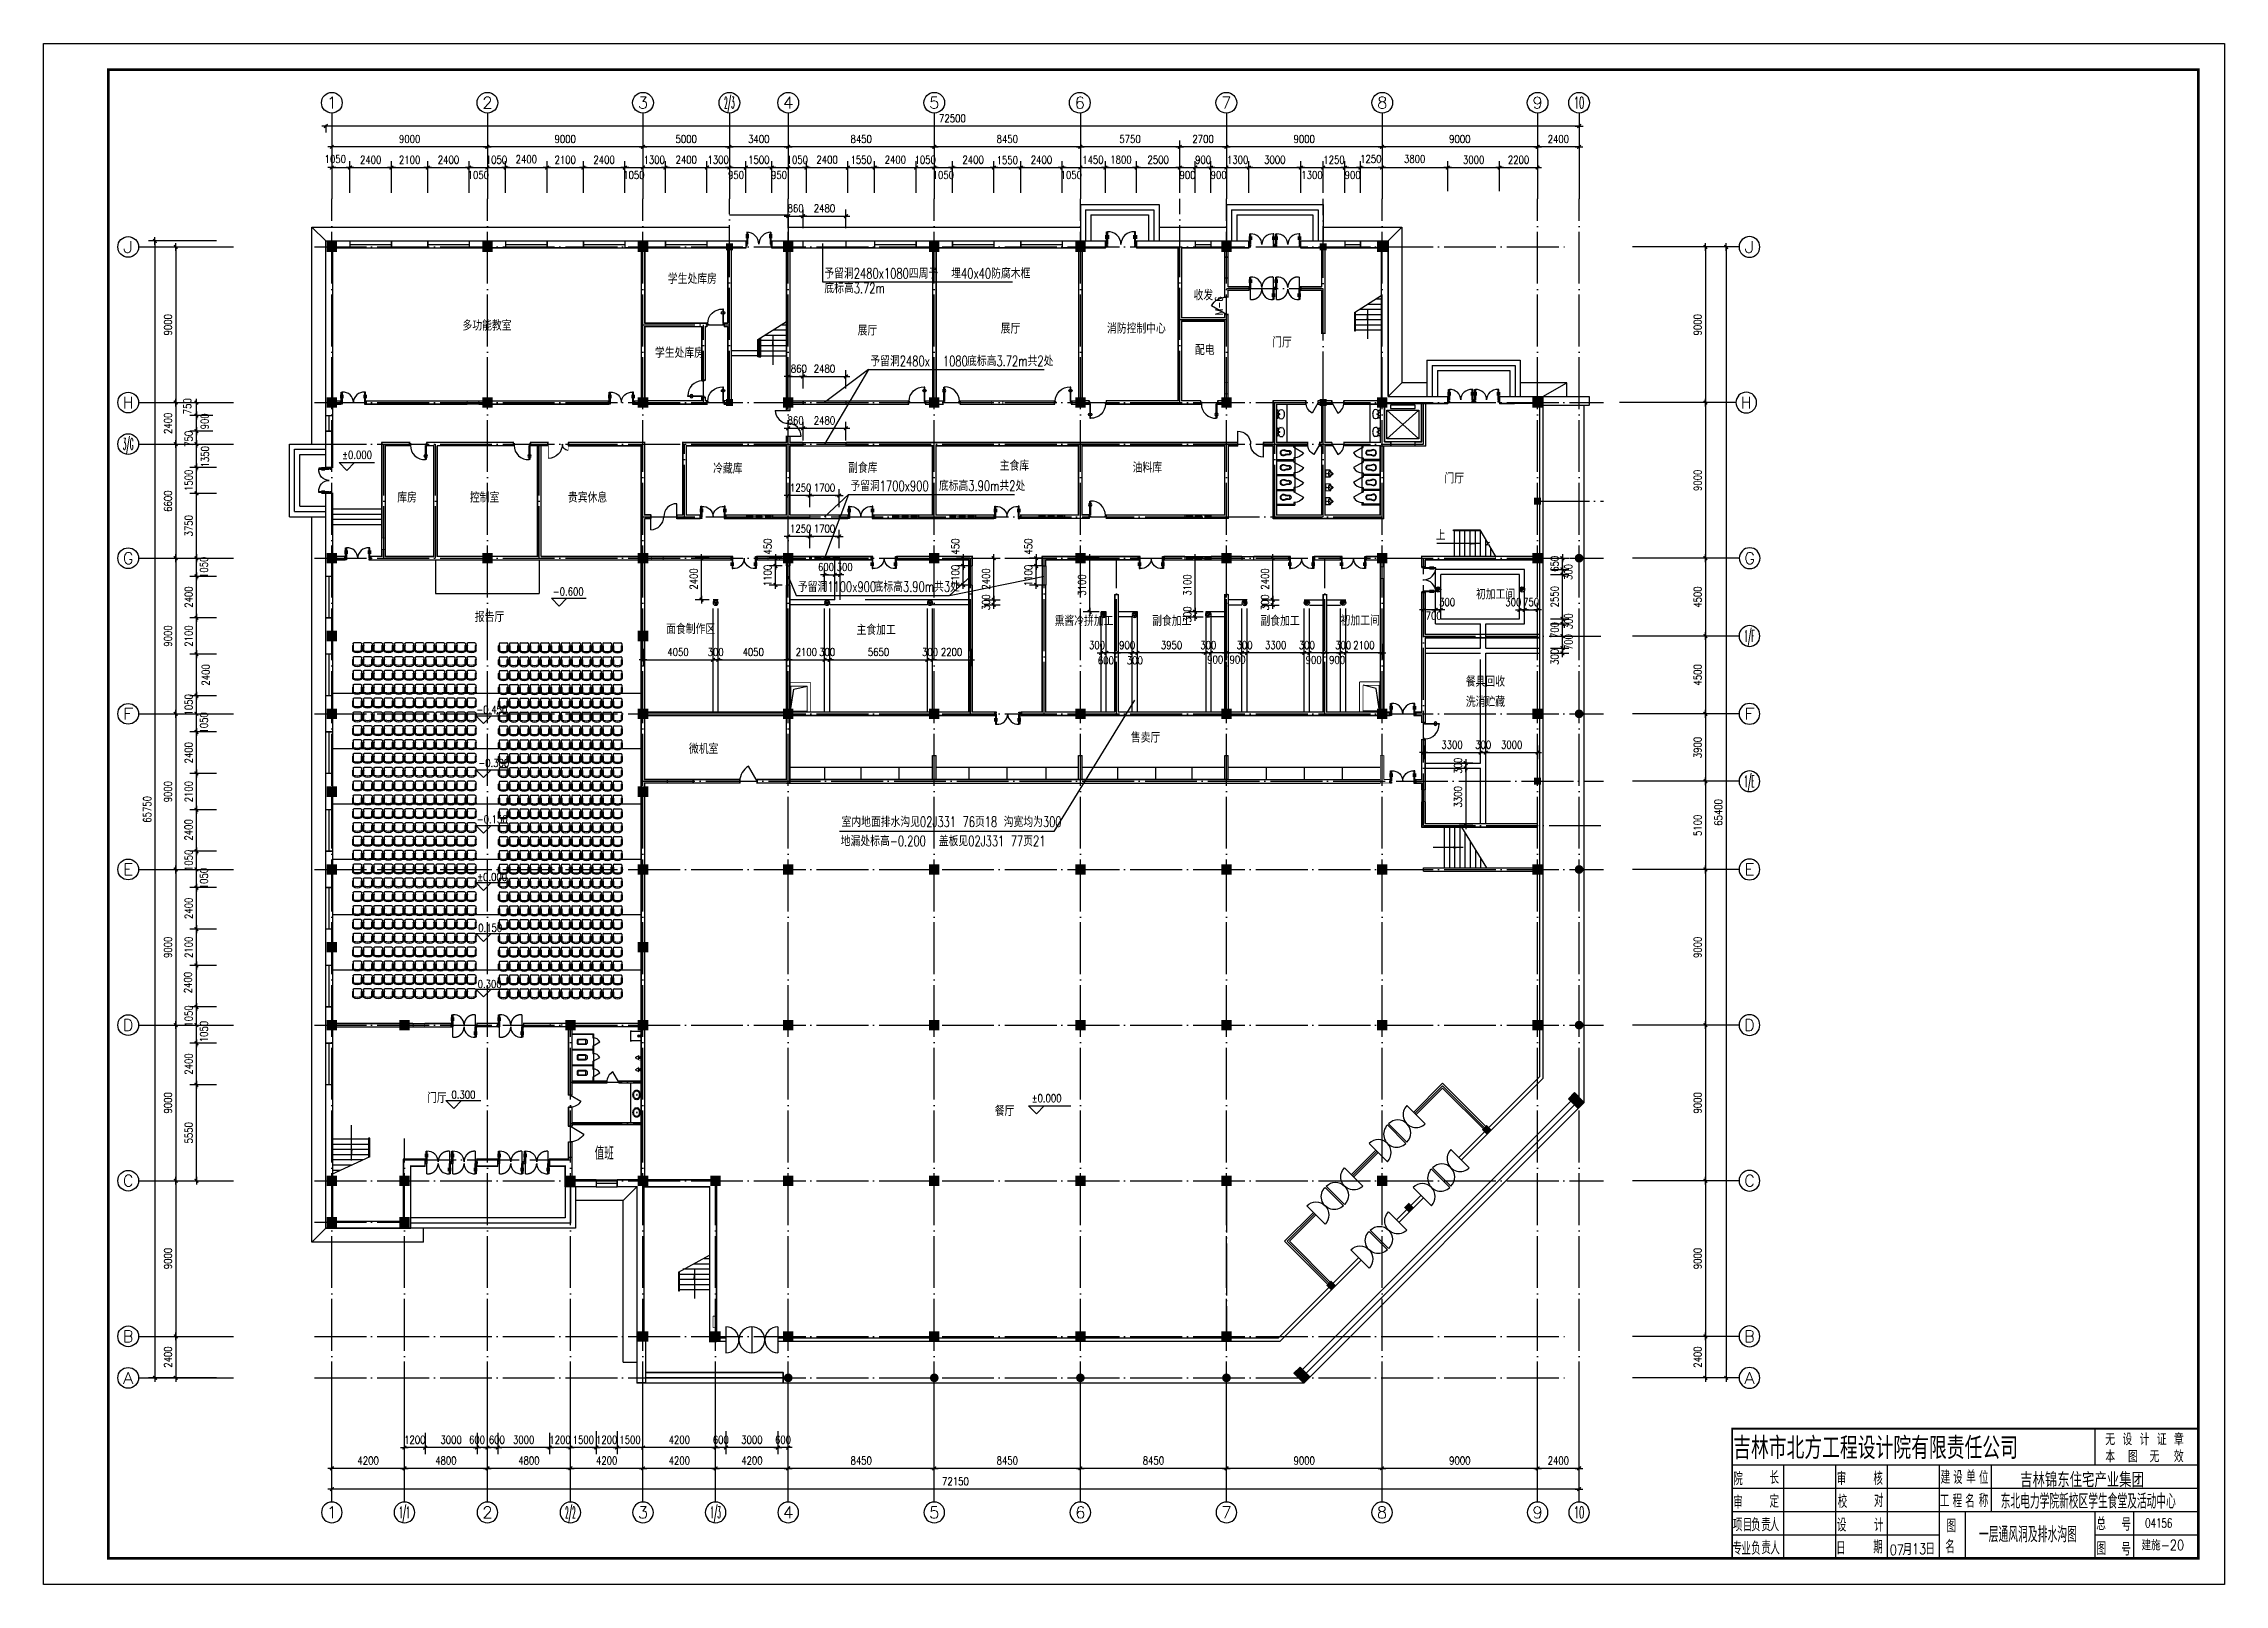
# Model space of a CAD drawing. Extents: x -55219 to 470149, y 494712 to 780039.
# Drawn here: x -55219 to 70931, y 690939 to 780039 of the extents above; entities that cross this region are included whole.
import ezdxf
from ezdxf.enums import TextEntityAlignment as Align

# ---------------------------------------------------------------- set-up
doc = ezdxf.new("R2010")
doc.units = 0
doc.header["$LTSCALE"] = 1500
doc.header["$MEASUREMENT"] = 0
for name, pattern in [('DASH', [0.35, 0.25, -0.1]), ('DASHED', [5.25, 4, -1.25]), ('DASHED2', [0.375, 0.25, -0.125]), ('DOTE', [2.42, 2, -0.2, 0.02, -0.2]), ('GPL3', [2, 1, 1])]:
    doc.linetypes.add(name, pattern=pattern)
doc.layers.get('0').update_dxf_attribs({"linetype": 'CONTINUOUS'})
doc.layers.get('DEFPOINTS').update_dxf_attribs({"linetype": 'CONTINUOUS'})
for name, color, linetype in [('AXIS', 3, 'CONTINUOUS'), ('AXIS_TEXT', 7, 'CONTINUOUS'), ('B1', 3, 'CONTINUOUS'), ('COLUMN', 7, 'CONTINUOUS'), ('DOTE', 1, 'DOTE'), ('GPSCOMMON', 7, 'CONTINUOUS'), ('HA', 141, 'CONTINUOUS'), ('JPXPP', 6, 'DASHED'), ('LVTRY', 6, 'CONTINUOUS'), ('LVTRY_WINDOW', 7, 'CONTINUOUS'), ('MC', 4, 'CONTINUOUS'), ('PUB_DIM', 3, 'CONTINUOUS'), ('PUB_TEXT', 7, 'CONTINUOUS'), ('PUB_TITLE', 4, 'CONTINUOUS'), ('PUB_WALL', 255, 'CONTINUOUS'), ('STAIR', 2, 'CONTINUOUS'), ('WALL', 255, 'CONTINUOUS'), ('WINDOW', 2, 'CONTINUOUS'), ('WINDOW_TEXT', 7, 'CONTINUOUS'), ('文字和字符', 3, 'CONTINUOUS')]:
    doc.layers.add(name, color=color, linetype=linetype)
doc.styles.add('_HZTXT', font='txt.shx', dxfattribs={"width": 0.8, "bigfont": 'hztxt.shx'})
doc.styles.add('_SIMPLEX', font='SIMPLEX.shx', dxfattribs={"width": 0.6})
doc.styles.add('COMPLEX', font='COMPLEX')
doc.styles.add('DIM_FONT', font='SIMPLEX.shx', dxfattribs={"width": 0.8})
doc.styles.add('GPSXW', font='txt.shx', dxfattribs={"width": 0.8, "bigfont": 'hztxt.shx'})
doc.styles.add('H1', font='')
doc.styles.add('SIMPLEX', font='SIMPLEX.SHX')
doc.styles.add('STY10', font='TXT', dxfattribs={"width": 0.7, "bigfont": 'HZTXT'})
doc.styles.add('STY13', font='TXT.shx', dxfattribs={"width": 0.7, "bigfont": 'STK.shx'})
doc.styles.add('STY3', font='TXT', dxfattribs={"width": 0.85, "bigfont": 'STK'})
doc.styles.add('STY7', font='TXT', dxfattribs={"width": 0.7, "bigfont": 'HZTXT'})
doc.styles.add('STY8', font='TXT', dxfattribs={"width": 0.7, "bigfont": 'HZTXT'})
doc.styles.add('STY9', font='TXT', dxfattribs={"width": 0.7, "bigfont": 'HZTXT'})
doc.styles.get('H1').set_extended_font_data('SimSun')
doc.dimstyles.new('AXIS150', dxfattribs={"dimscale": 1.5, "dimtxt": 300, "dimasz": 1, "dimexe": 250, "dimexo": 300, "dimgap": 150, "dimtad": 1, "dimdec": 0, "dimzin": 0, "dimdsep": 46, "dimtxsty": 'DIM_FONT', "dimblk": '_DIMX', "dimcen": 0.09, "dimse1": 1, "dimse2": 1, "dimclrt": 7, "dimadec": 0, "dimazin": 0, "dimtfac": 1, "dimtdec": 0, "dimtix": 1, "dimtmove": 2, "dimatfit": 3, "dimldrblk": '_DIMX', "dimfxl": 1, "dimtolj": 1, "dimtzin": 0, "dimarcsym": 0})
doc.dimstyles.new('DIMA150', dxfattribs={"dimscale": 1.5, "dimtxt": 300, "dimasz": 1, "dimexe": 250, "dimexo": 300, "dimgap": 150, "dimtad": 1, "dimdec": 0, "dimzin": 0, "dimdsep": 46, "dimtxsty": 'DIM_FONT', "dimblk": '_DIMX', "dimcen": 0.09, "dimse1": 1, "dimclrt": 7, "dimadec": 0, "dimazin": 0, "dimtfac": 1, "dimtdec": 0, "dimtix": 1, "dimtmove": 2, "dimatfit": 3, "dimldrblk": '_DIMX', "dimfxl": 1, "dimtolj": 1, "dimtzin": 0, "dimarcsym": 0})
doc.dimstyles.new('DIMB150', dxfattribs={"dimscale": 1.5, "dimtxt": 300, "dimasz": 1, "dimexe": 250, "dimexo": 300, "dimgap": 150, "dimtad": 1, "dimdec": 0, "dimzin": 0, "dimdsep": 46, "dimtxsty": 'DIM_FONT', "dimblk": '_DIMX', "dimcen": 0.09, "dimse2": 1, "dimclrt": 7, "dimadec": 0, "dimazin": 0, "dimtfac": 1, "dimtdec": 0, "dimtix": 1, "dimtmove": 2, "dimatfit": 3, "dimldrblk": '_DIMX', "dimfxl": 1, "dimtolj": 1, "dimtzin": 0, "dimarcsym": 0})
doc.dimstyles.new('DIMN150', dxfattribs={"dimscale": 1.5, "dimtxt": 300, "dimasz": 1, "dimexe": 250, "dimexo": 300, "dimgap": 150, "dimtad": 1, "dimdec": 0, "dimzin": 0, "dimdsep": 46, "dimtxsty": 'DIM_FONT', "dimblk": '_DIMX', "dimcen": 0.09, "dimclrt": 7, "dimadec": 0, "dimazin": 0, "dimtfac": 1, "dimtdec": 0, "dimtix": 1, "dimtmove": 2, "dimatfit": 3, "dimldrblk": '_DIMX', "dimfxl": 1, "dimtolj": 1, "dimtzin": 0, "dimarcsym": 0})
pattern_1 = [(45, (-4119.39914, 97157.4282), (-0.44194173824, 0.44194173824), [])]

msp = doc.modelspace()

# ---------------------------------------------------------------- texts
at = {"color": 3, "linetype": 'Continuous'}
for s, height, style, width, p in [('吉林市北方工程设计院有限责任公司', 1275, 'STY3', 0.85, (42514.6, 698183.1)), ('院', 750, 'STY8', 0.7, (42520.3, 696671.4)), ('长', 750, 'STY8', 0.7, (44616.4, 696736)), ('审', 750, 'STY8', 0.7, (48506.5, 696680.4)), ('核', 750, 'STY8', 0.7, (50625, 696686.5)), ('建', 750, 'STY9', 0.7, (54519.4, 696755.6)), ('设', 750, 'STY9', 0.7, (55238.8, 696748.8)), ('单', 750, 'STY9', 0.7, (55991.3, 696777.4)), ('位', 750, 'STY9', 0.7, (56737.7, 696735)), ('审', 750, 'STY8', 0.7, (42520.3, 695305.9)), ('定', 750, 'STY8', 0.7, (44616.4, 695370.5)), ('校', 750, 'STY8', 0.7, (48566.1, 695354.2)), ('对', 750, 'STY8', 0.7, (50660.7, 695412.7)), ('工', 750, 'STY9', 0.7, (54470.8, 695395.2)), ('程', 750, 'STY9', 0.7, (55211.8, 695388.4)), ('名', 750, 'STY9', 0.7, (55934.8, 695381.5)), ('称', 750, 'STY9', 0.7, (56722.1, 695410.2)), ('目', 750, 'STY8', 0.7, (43070.3, 694005.8)), ('负', 750, 'STY8', 0.7, (43549.6, 694005.8)), ('责', 750, 'STY8', 0.7, (44135.8, 694005.8)), ('人', 750, 'STY8', 0.7, (44627.8, 694005.8)), ('设', 750, 'STY8', 0.7, (48513.7, 693996.5)), ('计', 750, 'STY8', 0.7, (50662.8, 693994.9)), ('图', 750, 'STY10', 0.7, (54859.4, 693955.3)), ('总', 750, 'STY7', 0.7, (63525.7, 694064.1)), ('号', 750, 'STY7', 0.7, (64979.1, 694032.4)), ('04156', 525, 'STY7', 0.7, (66347.4, 694219.2)), ('业', 750, 'STY8', 0.7, (42987.5, 692630.5)), ('负', 750, 'STY8', 0.7, (43555.9, 692652.6)), ('责', 750, 'STY8', 0.7, (44143.8, 692690.3)), ('人', 750, 'STY8', 0.7, (44662.4, 692665.3)), ('日', 750, 'STY8', 0.7, (48469.9, 692665.5)), ('期', 750, 'STY8', 0.7, (50616.8, 692723.3)), ('月', 675, 'STY8', 0.7, (52311.8, 692624.3)), ('日', 675, 'STY8', 0.7, (53625.6, 692659.1)), ('名', 750, 'STY10', 0.7, (54786.1, 692742)), ('图', 750, 'STY7', 0.7, (63536.8, 692636.5)), ('号', 750, 'STY7', 0.7, (64970.5, 692605.2))]:
    msp.add_text(s, height=height, dxfattribs=dict(at, style=style, width=width)).set_placement(p)
at = {"color": 3}
for s, height, style, width, p in [('无', 675, 'STY13', 0.7, (64042, 698987.6)), ('设', 675, 'STY13', 0.7, (65034.8, 698987.6)), ('计', 675, 'STY13', 0.7, (66027.6, 698987.6)), ('证', 675, 'STY13', 0.7, (67020.4, 698987.6)), ('章', 675, 'STY13', 0.7, (68013.2, 698987.6)), ('本', 675, 'STY13', 0.7, (64042, 698000.2)), ('图', 675, 'STY13', 0.7, (65353.7, 698000.2)), ('无', 675, 'STY13', 0.7, (66607.5, 698000.2)), ('效', 675, 'STY13', 0.7, (68005.9, 698000.2)), ('07', 600, 'GPSXW', 0.8, (51570.6, 692632.6)), ('13', 600, 'GPSXW', 0.8, (52859.4, 692693.8))]:
    msp.add_text(s, height=height, dxfattribs=dict(at, style=style, width=width)).set_placement(p)
at = {"linetype": 'Continuous', "style": 'STY8', "width": 0.7}
for s, p in [('项', (42495.3, 694005.8)), ('专', (42482.9, 692651.8))]:
    msp.add_text(s, height=750, dxfattribs=at).set_placement(p)
at = {"layer": 'B1', "color": 3, "style": '_HZTXT', "width": 0.8}
msp.add_text('建施-20', height=600, dxfattribs=at).set_placement((66137.9, 692910.2))
at = {"layer": 'LVTRY', "style": '_HZTXT', "width": 0.6}
msp.add_text('一层通风洞及排水沟图', height=900, dxfattribs=at).set_placement((56728.9, 693375.3))
at = {"layer": 'PUB_DIM', "style": 'DIM_FONT', "width": 0.8}
for s, p in [('%%p0.000', (-37084.7, 756260.3)), ('-0.600', (-24871.3, 748353)), ('-0.450', (-29295.5, 741521.2)), ('-0.300', (-29179.9, 738435.7)), ('-0.150', (-29273.6, 735185.9)), ('%%p0.000', (-29273.6, 731841.3)), ('0.150', (-29384, 728903.8)), ('0.300', (-29414.9, 725652.6)), ('0.300', (-30932.6, 719254.8)), ('%%p0.000', (2803.1, 719052.7))]:
    msp.add_text(s, height=450, dxfattribs=at).set_placement(p, align=Align.MIDDLE)
at = {"layer": 'PUB_TEXT', "style": '_HZTXT', "width": 0.7}
for s, height, p in [('予留洞2480x1080四周予  埋40x40防腐木框', 600, (-10056.7, 766453.3)), ('学生处库房', 600, (-19107.6, 766143.8)), ('底标高3.72m', 600, (-10056.7, 765603.3)), ('收发', 600, (11301.8, 765194.2)), ('多功能教室', 600, (-30985.7, 763444.2)), ('展厅', 600, (-8129, 763156.9)), ('展厅', 600, (147.1, 763271.7)), ('消防控制中心', 600, (6294.5, 763271.7)), ('学生处库房', 600, (-19856.4, 761866.6)), ('予留洞2480x  1080', 600, (-7395.4, 761381)), ('底标高3.72m共2处', 600, (-1802.7, 761387.3)), ('配电', 600, (11383.6, 762031.1)), ('门厅', 600, (15847.7, 762466.6)), ('冷藏库 ', 600, (-16491, 755172.9)), ('副食库', 600, (-8683.4, 755209.8)), ('主食库', 600, (89.3, 755336.1)), ('油料库', 600, (7776.8, 755228.8)), ('予留洞1700x900', 600, (-8550.2, 754163.6)), ('底标高3.90m共2处', 600, (-3428.1, 754169.9)), ('门厅', 600, (25814.5, 754603.3)), ('库房', 600, (-34760.3, 753499.1)), ('控制室', 600, (-30561.5, 753495.1)), ('贵宾休息', 600, (-24889, 753495.1)), ('上', 601.1, (25313.2, 751323.2)), ('予留洞1100x900', 600, (-11589.6, 748327.8)), ('底标高3.90m共3处', 600, (-7209.3, 748334)), ('初加工间', 600, (27638.7, 747899.4)), ('报告厅', 600, (-30275.5, 746593.3)), ('熏酱冷拼加工', 600, (3266, 746359.6)), ('副食加工', 600, (8905.6, 746359.6)), ('副食加工', 600, (15172.6, 746359.6)), ('初加工间', 600, (19806.6, 746383.5)), ('面食制作区', 600, (-19205.9, 745889.1)), ('主食加工', 600, (-8191.1, 745842.2)), ('餐具回收', 600, (27050.9, 742851.6)), ('洗消贮藏', 600, (27050.9, 741680.8)), ('微机室', 600, (-17889, 738959.8)), ('售卖厅', 600, (7674.7, 739614)), ('地漏处标高-0.200  盖板见02J331 77页21', 600, (-9107, 733626.9)), ('室内地面排水沟见02J331 76页18 沟宽均为300', 600, (-9061.6, 734738.4)), ('门厅', 600, (-33042.6, 718773.9)), ('餐厅', 600, (-198.1, 718026.6)), ('值班', 751.4, (-23343.2, 715494.9))]:
    msp.add_text(s, height=height, dxfattribs=at).set_placement(p)
at = {"layer": '文字和字符', "color": 2, "style": 'H1'}
for s, width, p in [('吉林锦东住宅产业集团', 0.7, (59114.8, 696632.2)), ('东北电力学院新校区学生食堂及活动中心', 0.55, (57993.5, 695399.1))]:
    msp.add_text(s, height=750, dxfattribs=dict(at, width=width)).set_placement(p)

# ---------------------------------------------------------------- blocks, each defined once
blk = doc.blocks.new('_DBLK')
blk.add_line((-0.5, 0), (0, -0.87))
blk.add_arc((-0.5, 0), 1, 300, 0)
at = {"layer": 'WINDOW_TEXT', "style": 'SIMPLEX', "flags": 9}
blk.add_attdef('A', text='', height=1, dxfattribs=at).set_placement((0, 1.5), align=Align.MIDDLE)
blk = doc.blocks.new('_DIMX')
blk.add_line((-150, 0), (150, 0))
at = {"const_width": 50}
blk.add_lwpolyline([(-70, -70), (70, 70)], dxfattribs=at)
blk = doc.blocks.new('*D1217')
at = {"color": 0, "linetype": 'ByBlock'}
for p, q in [((-28947, 699698), (-28947, 698474)), ((-25947, 699698), (-25947, 698474)), ((-25949, 698849), (-28946, 698849))]:
    blk.add_line(p, q, dxfattribs=at)
at = {"layer": 'DEFPOINTS', "color": 0, "linetype": 'ByBlock'}
for p in [(-28947, 700148), (-25947, 700148), (-28947, 698849)]:
    blk.add_point(p, dxfattribs=at)
at = {"color": 0, "linetype": 'ByBlock', "xscale": 1.5, "yscale": 1.5, "zscale": 1.5, "rotation": 180}
blk.add_blockref('_DIMX', (-28947, 698849), dxfattribs=at)
at = {"color": 0, "linetype": 'ByBlock', "xscale": 1.5, "yscale": 1.5, "zscale": 1.5}
blk.add_blockref('_DIMX', (-25947, 698849), dxfattribs=at)
at = {"color": 7, "linetype": 'ByBlock', "insert": (-27447, 699299), "char_height": 450, "attachment_point": 5, "style": 'DIM_FONT'}
blk.add_mtext('\\A1;3000', dxfattribs=at)
blk = doc.blocks.new('*D1216')
at = {"color": 0, "linetype": 'ByBlock'}
for p, q in [((-28947, 699698), (-28947, 698474)), ((-28949, 698849), (-29546, 698849))]:
    blk.add_line(p, q, dxfattribs=at)
at = {"layer": 'DEFPOINTS', "color": 0, "linetype": 'ByBlock'}
for p in [(-29547, 700148), (-28947, 700148), (-29547, 698849)]:
    blk.add_point(p, dxfattribs=at)
at = {"color": 0, "linetype": 'ByBlock', "xscale": 1.5, "yscale": 1.5, "zscale": 1.5, "rotation": 180}
blk.add_blockref('_DIMX', (-29547, 698849), dxfattribs=at)
at = {"color": 0, "linetype": 'ByBlock', "xscale": 1.5, "yscale": 1.5, "zscale": 1.5}
blk.add_blockref('_DIMX', (-28947, 698849), dxfattribs=at)
at = {"color": 7, "linetype": 'ByBlock', "insert": (-29002, 699299), "char_height": 450, "attachment_point": 5, "style": 'DIM_FONT'}
blk.add_mtext('\\A1;600', dxfattribs=at)
blk = doc.blocks.new('*D1215')
at = {"color": 0, "linetype": 'ByBlock'}
for p, q in [((-33147, 699698), (-33147, 698474)), ((-30147, 699698), (-30147, 698474)), ((-30149, 698849), (-33146, 698849))]:
    blk.add_line(p, q, dxfattribs=at)
at = {"layer": 'DEFPOINTS', "color": 0, "linetype": 'ByBlock'}
for p in [(-33147, 700148), (-30147, 700148), (-33147, 698849)]:
    blk.add_point(p, dxfattribs=at)
at = {"color": 0, "linetype": 'ByBlock', "xscale": 1.5, "yscale": 1.5, "zscale": 1.5, "rotation": 180}
blk.add_blockref('_DIMX', (-33147, 698849), dxfattribs=at)
at = {"color": 0, "linetype": 'ByBlock', "xscale": 1.5, "yscale": 1.5, "zscale": 1.5}
blk.add_blockref('_DIMX', (-30147, 698849), dxfattribs=at)
at = {"color": 7, "linetype": 'ByBlock', "insert": (-31647, 699299), "char_height": 450, "attachment_point": 5, "style": 'DIM_FONT'}
blk.add_mtext('\\A1;3000', dxfattribs=at)
blk = doc.blocks.new('*D1214')
at = {"color": 0, "linetype": 'ByBlock'}
for p, q in [((-33147, 699698), (-33147, 698474)), ((-34349, 698849), (-34350, 698849)), ((-33147, 698849), (-34347, 698849)), ((-33146, 698849), (-33144, 698849))]:
    blk.add_line(p, q, dxfattribs=at)
at = {"layer": 'DEFPOINTS', "color": 0, "linetype": 'ByBlock'}
for p in [(-34347, 700148), (-33147, 700148), (-34347, 698849)]:
    blk.add_point(p, dxfattribs=at)
at = {"color": 0, "linetype": 'ByBlock', "xscale": 1.5, "yscale": 1.5, "zscale": 1.5}
blk.add_blockref('_DIMX', (-34347, 698849), dxfattribs=at)
at = {"color": 0, "linetype": 'ByBlock', "xscale": 1.5, "yscale": 1.5, "zscale": 1.5, "rotation": 180}
blk.add_blockref('_DIMX', (-33147, 698849), dxfattribs=at)
at = {"color": 7, "linetype": 'ByBlock', "insert": (-33747, 699299), "char_height": 450, "attachment_point": 5, "style": 'DIM_FONT'}
blk.add_mtext('\\A1;1200', dxfattribs=at)
blk = doc.blocks.new('*D1213')
at = {"color": 0, "linetype": 'ByBlock'}
blk.add_line((-16349, 698849), (-20546, 698849), dxfattribs=at)
at = {"layer": 'DEFPOINTS', "color": 0, "linetype": 'ByBlock'}
for p in [(-20547, 702019), (-16347, 702019), (-20547, 698849)]:
    blk.add_point(p, dxfattribs=at)
at = {"color": 0, "linetype": 'ByBlock', "xscale": 1.5, "yscale": 1.5, "zscale": 1.5, "rotation": 180}
blk.add_blockref('_DIMX', (-20547, 698849), dxfattribs=at)
at = {"color": 0, "linetype": 'ByBlock', "xscale": 1.5, "yscale": 1.5, "zscale": 1.5}
blk.add_blockref('_DIMX', (-16347, 698849), dxfattribs=at)
at = {"color": 7, "linetype": 'ByBlock', "insert": (-18447, 699299), "char_height": 450, "attachment_point": 5, "style": 'DIM_FONT'}
blk.add_mtext('\\A1;4200', dxfattribs=at)
blk = doc.blocks.new('*D1212')
at = {"color": 0, "linetype": 'ByBlock'}
for p, q in [((-25947, 699698), (-25947, 698474)), ((-25949, 698849), (-25950, 698849)), ((-24747, 698849), (-25947, 698849)), ((-24746, 698849), (-24744, 698849))]:
    blk.add_line(p, q, dxfattribs=at)
at = {"layer": 'DEFPOINTS', "color": 0, "linetype": 'ByBlock'}
for p in [(-25947, 700148), (-24747, 700148), (-25947, 698849)]:
    blk.add_point(p, dxfattribs=at)
at = {"color": 0, "linetype": 'ByBlock', "xscale": 1.5, "yscale": 1.5, "zscale": 1.5}
blk.add_blockref('_DIMX', (-25947, 698849), dxfattribs=at)
at = {"color": 0, "linetype": 'ByBlock', "xscale": 1.5, "yscale": 1.5, "zscale": 1.5, "rotation": 180}
blk.add_blockref('_DIMX', (-24747, 698849), dxfattribs=at)
at = {"color": 7, "linetype": 'ByBlock', "insert": (-25347, 699299), "char_height": 450, "attachment_point": 5, "style": 'DIM_FONT'}
blk.add_mtext('\\A1;1200', dxfattribs=at)
blk = doc.blocks.new('*D1211')
at = {"color": 0, "linetype": 'ByBlock'}
for p, q in [((-30147, 699698), (-30147, 698474)), ((-29549, 698849), (-30146, 698849))]:
    blk.add_line(p, q, dxfattribs=at)
at = {"layer": 'DEFPOINTS', "color": 0, "linetype": 'ByBlock'}
for p in [(-30147, 700148), (-29547, 700148), (-30147, 698849)]:
    blk.add_point(p, dxfattribs=at)
at = {"color": 0, "linetype": 'ByBlock', "xscale": 1.5, "yscale": 1.5, "zscale": 1.5, "rotation": 180}
blk.add_blockref('_DIMX', (-30147, 698849), dxfattribs=at)
at = {"color": 0, "linetype": 'ByBlock', "xscale": 1.5, "yscale": 1.5, "zscale": 1.5}
blk.add_blockref('_DIMX', (-29547, 698849), dxfattribs=at)
at = {"color": 7, "linetype": 'ByBlock', "insert": (-30148, 699299), "char_height": 450, "attachment_point": 5, "style": 'DIM_FONT'}
blk.add_mtext('\\A1;600', dxfattribs=at)
blk = doc.blocks.new('*D1210')
at = {"color": 0, "linetype": 'ByBlock'}
for p, q in [((-23247, 699801), (-23247, 698474)), ((-22047, 699801), (-22047, 698474)), ((-23249, 698849), (-23250, 698849)), ((-22047, 698849), (-23247, 698849)), ((-22046, 698849), (-22044, 698849))]:
    blk.add_line(p, q, dxfattribs=at)
at = {"layer": 'DEFPOINTS', "color": 0, "linetype": 'ByBlock'}
for p in [(-23247, 700251), (-22047, 700251), (-23247, 698849)]:
    blk.add_point(p, dxfattribs=at)
at = {"color": 0, "linetype": 'ByBlock', "xscale": 1.5, "yscale": 1.5, "zscale": 1.5}
blk.add_blockref('_DIMX', (-23247, 698849), dxfattribs=at)
at = {"color": 0, "linetype": 'ByBlock', "xscale": 1.5, "yscale": 1.5, "zscale": 1.5, "rotation": 180}
blk.add_blockref('_DIMX', (-22047, 698849), dxfattribs=at)
at = {"color": 7, "linetype": 'ByBlock', "insert": (-22647, 699299), "char_height": 450, "attachment_point": 5, "style": 'DIM_FONT'}
blk.add_mtext('\\A1;1200', dxfattribs=at)
blk = doc.blocks.new('*D1209')
at = {"color": 0, "linetype": 'ByBlock'}
for p, q in [((-23247, 699801), (-23247, 698474)), ((-24749, 698849), (-24750, 698849)), ((-23247, 698849), (-24747, 698849)), ((-23246, 698849), (-23244, 698849))]:
    blk.add_line(p, q, dxfattribs=at)
at = {"layer": 'DEFPOINTS', "color": 0, "linetype": 'ByBlock'}
for p in [(-24747, 700251), (-23247, 700251), (-24747, 698849)]:
    blk.add_point(p, dxfattribs=at)
at = {"color": 0, "linetype": 'ByBlock', "xscale": 1.5, "yscale": 1.5, "zscale": 1.5}
blk.add_blockref('_DIMX', (-24747, 698849), dxfattribs=at)
at = {"color": 0, "linetype": 'ByBlock', "xscale": 1.5, "yscale": 1.5, "zscale": 1.5, "rotation": 180}
blk.add_blockref('_DIMX', (-23247, 698849), dxfattribs=at)
at = {"color": 7, "linetype": 'ByBlock', "insert": (-23997, 699299), "char_height": 450, "attachment_point": 5, "style": 'DIM_FONT'}
blk.add_mtext('\\A1;1500', dxfattribs=at)
blk = doc.blocks.new('*D1208')
at = {"color": 0, "linetype": 'ByBlock'}
for p, q in [((-22047, 699801), (-22047, 698474)), ((-22049, 698849), (-22050, 698849)), ((-20547, 698849), (-22047, 698849)), ((-20546, 698849), (-20544, 698849))]:
    blk.add_line(p, q, dxfattribs=at)
at = {"layer": 'DEFPOINTS', "color": 0, "linetype": 'ByBlock'}
for p in [(-22047, 700251), (-20547, 700251), (-22047, 698849)]:
    blk.add_point(p, dxfattribs=at)
at = {"color": 0, "linetype": 'ByBlock', "xscale": 1.5, "yscale": 1.5, "zscale": 1.5}
blk.add_blockref('_DIMX', (-22047, 698849), dxfattribs=at)
at = {"color": 0, "linetype": 'ByBlock', "xscale": 1.5, "yscale": 1.5, "zscale": 1.5, "rotation": 180}
blk.add_blockref('_DIMX', (-20547, 698849), dxfattribs=at)
at = {"color": 7, "linetype": 'ByBlock', "insert": (-21297, 699299), "char_height": 450, "attachment_point": 5, "style": 'DIM_FONT'}
blk.add_mtext('\\A1;1500', dxfattribs=at)
blk = doc.blocks.new('*D1207')
at = {"color": 0, "linetype": 'ByBlock'}
for p, q in [((-15747, 699798), (-15747, 698474)), ((-12747, 699798), (-12747, 698474)), ((-12749, 698849), (-15746, 698849))]:
    blk.add_line(p, q, dxfattribs=at)
at = {"layer": 'DEFPOINTS', "color": 0, "linetype": 'ByBlock'}
for p in [(-15747, 700248), (-12747, 700248), (-15747, 698849)]:
    blk.add_point(p, dxfattribs=at)
at = {"color": 0, "linetype": 'ByBlock', "xscale": 1.5, "yscale": 1.5, "zscale": 1.5, "rotation": 180}
blk.add_blockref('_DIMX', (-15747, 698849), dxfattribs=at)
at = {"color": 0, "linetype": 'ByBlock', "xscale": 1.5, "yscale": 1.5, "zscale": 1.5}
blk.add_blockref('_DIMX', (-12747, 698849), dxfattribs=at)
at = {"color": 7, "linetype": 'ByBlock', "insert": (-14247, 699299), "char_height": 450, "attachment_point": 5, "style": 'DIM_FONT'}
blk.add_mtext('\\A1;3000', dxfattribs=at)
blk = doc.blocks.new('*D1206')
at = {"color": 0, "linetype": 'ByBlock'}
for p, q in [((-15747, 699798), (-15747, 698474)), ((-16349, 698849), (-16350, 698849)), ((-15747, 698849), (-16347, 698849)), ((-15746, 698849), (-15744, 698849))]:
    blk.add_line(p, q, dxfattribs=at)
at = {"layer": 'DEFPOINTS', "color": 0, "linetype": 'ByBlock'}
for p in [(-16347, 700248), (-15747, 700248), (-16347, 698849)]:
    blk.add_point(p, dxfattribs=at)
at = {"color": 0, "linetype": 'ByBlock', "xscale": 1.5, "yscale": 1.5, "zscale": 1.5}
blk.add_blockref('_DIMX', (-16347, 698849), dxfattribs=at)
at = {"color": 0, "linetype": 'ByBlock', "xscale": 1.5, "yscale": 1.5, "zscale": 1.5, "rotation": 180}
blk.add_blockref('_DIMX', (-15747, 698849), dxfattribs=at)
at = {"color": 7, "linetype": 'ByBlock', "insert": (-16047, 699299), "char_height": 450, "attachment_point": 5, "style": 'DIM_FONT'}
blk.add_mtext('\\A1;600', dxfattribs=at)
blk = doc.blocks.new('*D1205')
at = {"color": 0, "linetype": 'ByBlock'}
for p, q in [((-12747, 699798), (-12747, 698474)), ((-12749, 698849), (-12750, 698849)), ((-12147, 698849), (-12747, 698849)), ((-12146, 698849), (-12144, 698849))]:
    blk.add_line(p, q, dxfattribs=at)
at = {"layer": 'DEFPOINTS', "color": 0, "linetype": 'ByBlock'}
for p in [(-12747, 700248), (-12147, 700248), (-12747, 698849)]:
    blk.add_point(p, dxfattribs=at)
at = {"color": 0, "linetype": 'ByBlock', "xscale": 1.5, "yscale": 1.5, "zscale": 1.5}
blk.add_blockref('_DIMX', (-12747, 698849), dxfattribs=at)
at = {"color": 0, "linetype": 'ByBlock', "xscale": 1.5, "yscale": 1.5, "zscale": 1.5, "rotation": 180}
blk.add_blockref('_DIMX', (-12147, 698849), dxfattribs=at)
at = {"color": 7, "linetype": 'ByBlock', "insert": (-12447, 699299), "char_height": 450, "attachment_point": 5, "style": 'DIM_FONT'}
blk.add_mtext('\\A1;600', dxfattribs=at)
blk = doc.blocks.new('M_A21OEG')
for p, q in [((-0.5, 0), (-0.467, 0)), ((-0.5, -0.067), (-0.5, 0)), ((-0.5, -0.067), (-0.5, 0)), ((-0.495, 0.3), (-0.495, 0.172)), ((-0.467, 0), (-0.467, 0.4)), ((-0.467, 0), (-0.467, 0.4)), ((-0.467, 0.4), (-0.433, 0.4)), ((-0.467, 0), (-0.467, 0.4)), ((-0.467, 0.333), (-0.433, 0.333)), ((-0.467, 0.267), (-0.433, 0.267)), ((-0.467, 0.2), (-0.433, 0.2)), ((-0.467, 0.133), (-0.433, 0.133)), ((-0.467, 0.067), (-0.433, 0.067)), ((-0.467, 0), (-0.467, -0.033)), ((-0.433, 0), (-0.467, 0)), ((-0.433, 0), (-0.467, 0)), ((-0.467, 0), (-0.467, -0.033)), ((-0.433, 0), (-0.467, 0)), ((-0.433, 0.4), (-0.433, 0)), ((-0.433, 0.4), (-0.433, 0)), ((-0.405, 0.3), (-0.405, 0.172)), ((0.405, 0.3), (0.405, 0.172)), ((0.433, 0.4), (0.433, 0)), ((0.467, 0.4), (0.433, 0.4)), ((0.467, 0.333), (0.433, 0.333)), ((0.467, 0.267), (0.433, 0.267)), ((0.467, 0.2), (0.433, 0.2)), ((0.467, 0.133), (0.433, 0.133)), ((0.467, 0.067), (0.433, 0.067)), ((0.433, 0), (0.467, 0)), ((0.467, 0), (0.467, 0.4)), ((0.467, 0), (0.467, -0.033)), ((0.5, 0), (0.467, 0)), ((0.495, 0.3), (0.495, 0.172)), ((0.5, -0.067), (0.5, 0)), ((-0.433, -0.067), (-0.5, -0.067)), ((-0.467, -0.033), (-0.433, -0.033)), ((-0.433, -0.033), (-0.433, -0.067)), ((0.467, -0.033), (0.433, -0.033)), ((0.433, -0.033), (0.433, -0.067)), ((0.433, -0.067), (0.5, -0.067))]:
    blk.add_line(p, q)
for centre, start, end in [((-0.4, 0.001), 359.80068, 94.78054), ((0.4, 0.001), 85.21946, 180.19932)]:
    blk.add_arc(centre, 0.4, start, end)
blk = doc.blocks.new('A$C10C47CB4')
at = {"layer": 'PUB_DIM'}
for p, q in [((450, 0), (0, 450)), ((0, 450), (900, 450)), ((900, 450), (450, 0)), ((450, 450), (2015, 450))]:
    blk.add_line(p, q, dxfattribs=at)
blk = doc.blocks.new('_FZH')
blk.add_solid([(0.5, 0.5), (0.5, -0.5), (-0.5, 0.5), (-0.5, -0.5)])
blk = doc.blocks.new('*D1204')
at = {"color": 0, "linetype": 'ByBlock'}
for p, q in [((29003, 771503), (29003, 773246)), ((29004, 772871), (31201, 772871))]:
    blk.add_line(p, q, dxfattribs=at)
at = {"layer": 'DEFPOINTS', "color": 0, "linetype": 'ByBlock'}
for p in [(31203, 772871), (29003, 771053), (31203, 771053)]:
    blk.add_point(p, dxfattribs=at)
at = {"color": 0, "linetype": 'ByBlock', "xscale": 1.5, "yscale": 1.5, "zscale": 1.5, "rotation": 180}
blk.add_blockref('_DIMX', (29003, 772871), dxfattribs=at)
at = {"color": 0, "linetype": 'ByBlock', "xscale": 1.5, "yscale": 1.5, "zscale": 1.5}
blk.add_blockref('_DIMX', (31203, 772871), dxfattribs=at)
at = {"color": 7, "linetype": 'ByBlock', "insert": (30103, 773321), "char_height": 450, "attachment_point": 5, "style": 'DIM_FONT'}
blk.add_mtext('\\A1;2200', dxfattribs=at)
blk = doc.blocks.new('*D1203')
at = {"color": 0, "linetype": 'ByBlock'}
for p, q in [((26003, 771503), (26003, 773246)), ((26004, 772871), (29001, 772871)), ((29003, 771503), (29003, 773246))]:
    blk.add_line(p, q, dxfattribs=at)
at = {"layer": 'DEFPOINTS', "color": 0, "linetype": 'ByBlock'}
for p in [(29003, 772871), (26003, 771053), (29003, 771053)]:
    blk.add_point(p, dxfattribs=at)
at = {"color": 0, "linetype": 'ByBlock', "xscale": 1.5, "yscale": 1.5, "zscale": 1.5, "rotation": 180}
blk.add_blockref('_DIMX', (26003, 772871), dxfattribs=at)
at = {"color": 0, "linetype": 'ByBlock', "xscale": 1.5, "yscale": 1.5, "zscale": 1.5}
blk.add_blockref('_DIMX', (29003, 772871), dxfattribs=at)
at = {"color": 7, "linetype": 'ByBlock', "insert": (27503, 773321), "char_height": 450, "attachment_point": 5, "style": 'DIM_FONT'}
blk.add_mtext('\\A1;3000', dxfattribs=at)
blk = doc.blocks.new('*D1202')
at = {"color": 0, "linetype": 'ByBlock'}
for p, q in [((22204, 772871), (26001, 772871)), ((26003, 771503), (26003, 773246))]:
    blk.add_line(p, q, dxfattribs=at)
at = {"layer": 'DEFPOINTS', "color": 0, "linetype": 'ByBlock'}
for p in [(26003, 772871), (22203, 771053), (26003, 771053)]:
    blk.add_point(p, dxfattribs=at)
at = {"color": 0, "linetype": 'ByBlock', "xscale": 1.5, "yscale": 1.5, "zscale": 1.5, "rotation": 180}
blk.add_blockref('_DIMX', (22203, 772871), dxfattribs=at)
at = {"color": 0, "linetype": 'ByBlock', "xscale": 1.5, "yscale": 1.5, "zscale": 1.5}
blk.add_blockref('_DIMX', (26003, 772871), dxfattribs=at)
at = {"color": 7, "linetype": 'ByBlock', "insert": (24093, 773373), "char_height": 450, "attachment_point": 5, "style": 'DIM_FONT'}
blk.add_mtext('\\A1;3800', dxfattribs=at)
blk = doc.blocks.new('*D1201')
at = {"color": 0, "linetype": 'ByBlock'}
for p, q in [((-45422, 758531), (-46753, 758531)), ((-46378, 758533), (-46378, 759280))]:
    blk.add_line(p, q, dxfattribs=at)
at = {"layer": 'DEFPOINTS', "color": 0, "linetype": 'ByBlock'}
for p in [(-46378, 759281), (-44972, 759281), (-44972, 758531)]:
    blk.add_point(p, dxfattribs=at)
at = {"color": 0, "linetype": 'ByBlock', "xscale": 1.5, "yscale": 1.5, "zscale": 1.5}
for p, rotation in [((-46378, 759281), 90), ((-46378, 758531), 270)]:
    blk.add_blockref('_DIMX', p, dxfattribs=dict(at, rotation=rotation))
at = {"color": 7, "linetype": 'ByBlock', "insert": (-46901, 759069), "char_height": 450, "attachment_point": 5, "rotation": 90, "style": 'DIM_FONT'}
blk.add_mtext('\\A1;750', dxfattribs=at)
blk = doc.blocks.new('*D1200')
at = {"color": 0, "linetype": 'ByBlock'}
for p, q in [((-45422, 758531), (-46753, 758531)), ((-46378, 757633), (-46378, 758530)), ((-45422, 757631), (-46753, 757631))]:
    blk.add_line(p, q, dxfattribs=at)
at = {"layer": 'DEFPOINTS', "color": 0, "linetype": 'ByBlock'}
for p in [(-46378, 758531), (-44972, 758531), (-44972, 757631)]:
    blk.add_point(p, dxfattribs=at)
at = {"color": 0, "linetype": 'ByBlock', "xscale": 1.5, "yscale": 1.5, "zscale": 1.5}
for p, rotation in [((-46378, 758531), 90), ((-46378, 757631), 270)]:
    blk.add_blockref('_DIMX', p, dxfattribs=dict(at, rotation=rotation))
at = {"color": 7, "linetype": 'ByBlock', "insert": (-45905, 758194), "char_height": 450, "attachment_point": 5, "rotation": 90, "style": 'DIM_FONT'}
blk.add_mtext('\\A1;900', dxfattribs=at)
blk = doc.blocks.new('*D1199')
at = {"color": 0, "linetype": 'ByBlock'}
for p, q in [((-45422, 757631), (-46753, 757631)), ((-46378, 756883), (-46378, 757630))]:
    blk.add_line(p, q, dxfattribs=at)
at = {"layer": 'DEFPOINTS', "color": 0, "linetype": 'ByBlock'}
for p in [(-46378, 757631), (-44972, 757631), (-44972, 756881)]:
    blk.add_point(p, dxfattribs=at)
at = {"color": 0, "linetype": 'ByBlock', "xscale": 1.5, "yscale": 1.5, "zscale": 1.5}
for p, rotation in [((-46378, 757631), 90), ((-46378, 756881), 270)]:
    blk.add_blockref('_DIMX', p, dxfattribs=dict(at, rotation=rotation))
at = {"color": 7, "linetype": 'ByBlock', "insert": (-46828, 757185), "char_height": 450, "attachment_point": 5, "rotation": 90, "style": 'DIM_FONT'}
blk.add_mtext('\\A1;750', dxfattribs=at)
blk = doc.blocks.new('*D1198')
at = {"color": 0, "linetype": 'ByBlock'}
for p, q in [((-46378, 755533), (-46378, 756880)), ((-45224, 755531), (-46753, 755531))]:
    blk.add_line(p, q, dxfattribs=at)
at = {"layer": 'DEFPOINTS', "color": 0, "linetype": 'ByBlock'}
for p in [(-46378, 756881), (-44774, 756881), (-44774, 755531)]:
    blk.add_point(p, dxfattribs=at)
at = {"color": 0, "linetype": 'ByBlock', "xscale": 1.5, "yscale": 1.5, "zscale": 1.5}
for p, rotation in [((-46378, 756881), 90), ((-46378, 755531), 270)]:
    blk.add_blockref('_DIMX', p, dxfattribs=dict(at, rotation=rotation))
at = {"color": 7, "linetype": 'ByBlock', "insert": (-45883, 756146), "char_height": 450, "attachment_point": 5, "rotation": 90, "style": 'DIM_FONT'}
blk.add_mtext('\\A1;1350', dxfattribs=at)
blk = doc.blocks.new('*D1197')
at = {"color": 0, "linetype": 'ByBlock'}
for p, q in [((-45224, 755531), (-46753, 755531)), ((-46378, 755533), (-46378, 755534)), ((-46378, 754031), (-46378, 755531)), ((-45224, 754031), (-46753, 754031)), ((-46378, 754030), (-46378, 754028))]:
    blk.add_line(p, q, dxfattribs=at)
at = {"layer": 'DEFPOINTS', "color": 0, "linetype": 'ByBlock'}
for p in [(-46378, 755531), (-44774, 755531), (-44774, 754031)]:
    blk.add_point(p, dxfattribs=at)
at = {"color": 0, "linetype": 'ByBlock', "xscale": 1.5, "yscale": 1.5, "zscale": 1.5}
for p, rotation in [((-46378, 755531), 270), ((-46378, 754031), 90)]:
    blk.add_blockref('_DIMX', p, dxfattribs=dict(at, rotation=rotation))
at = {"color": 7, "linetype": 'ByBlock', "insert": (-46828, 754781), "char_height": 450, "attachment_point": 5, "rotation": 90, "style": 'DIM_FONT'}
blk.add_mtext('\\A1;1500', dxfattribs=at)
blk = doc.blocks.new('*D1196')
at = {"color": 0, "linetype": 'ByBlock'}
for p, q in [((-45224, 754031), (-46753, 754031)), ((-46378, 750283), (-46378, 754030))]:
    blk.add_line(p, q, dxfattribs=at)
at = {"layer": 'DEFPOINTS', "color": 0, "linetype": 'ByBlock'}
for p in [(-46378, 754031), (-44774, 754031), (-44774, 750281)]:
    blk.add_point(p, dxfattribs=at)
at = {"color": 0, "linetype": 'ByBlock', "xscale": 1.5, "yscale": 1.5, "zscale": 1.5}
for p, rotation in [((-46378, 754031), 90), ((-46378, 750281), 270)]:
    blk.add_blockref('_DIMX', p, dxfattribs=dict(at, rotation=rotation))
at = {"color": 7, "linetype": 'ByBlock', "insert": (-46828, 752156), "char_height": 450, "attachment_point": 5, "rotation": 90, "style": 'DIM_FONT'}
blk.add_mtext('\\A1;3750', dxfattribs=at)
blk = doc.blocks.new('*D1195')
at = {"color": 0, "linetype": 'ByBlock'}
for p, q in [((-46378, 749233), (-46378, 750280)), ((-45224, 749231), (-46753, 749231))]:
    blk.add_line(p, q, dxfattribs=at)
at = {"layer": 'DEFPOINTS', "color": 0, "linetype": 'ByBlock'}
for p in [(-46378, 750281), (-44774, 750281), (-44774, 749231)]:
    blk.add_point(p, dxfattribs=at)
at = {"color": 0, "linetype": 'ByBlock', "xscale": 1.5, "yscale": 1.5, "zscale": 1.5}
for p, rotation in [((-46378, 750281), 90), ((-46378, 749231), 270)]:
    blk.add_blockref('_DIMX', p, dxfattribs=dict(at, rotation=rotation))
at = {"color": 7, "linetype": 'ByBlock', "insert": (-45946, 749756), "char_height": 450, "attachment_point": 5, "rotation": 90, "style": 'DIM_FONT'}
blk.add_mtext('\\A1;1050', dxfattribs=at)
blk = doc.blocks.new('*D1194')
at = {"color": 0, "linetype": 'ByBlock'}
for p, q in [((-45224, 749231), (-46753, 749231)), ((-46378, 746833), (-46378, 749230)), ((-45224, 746831), (-46753, 746831))]:
    blk.add_line(p, q, dxfattribs=at)
at = {"layer": 'DEFPOINTS', "color": 0, "linetype": 'ByBlock'}
for p in [(-46378, 749231), (-44774, 749231), (-44774, 746831)]:
    blk.add_point(p, dxfattribs=at)
at = {"color": 0, "linetype": 'ByBlock', "xscale": 1.5, "yscale": 1.5, "zscale": 1.5}
for p, rotation in [((-46378, 749231), 90), ((-46378, 746831), 270)]:
    blk.add_blockref('_DIMX', p, dxfattribs=dict(at, rotation=rotation))
at = {"color": 7, "linetype": 'ByBlock', "insert": (-46828, 748031), "char_height": 450, "attachment_point": 5, "rotation": 90, "style": 'DIM_FONT'}
blk.add_mtext('\\A1;2400', dxfattribs=at)
blk = doc.blocks.new('*D1193')
at = {"color": 0, "linetype": 'ByBlock'}
for p, q in [((-45224, 746831), (-46753, 746831)), ((-46378, 744733), (-46378, 746830)), ((-45224, 744731), (-46753, 744731))]:
    blk.add_line(p, q, dxfattribs=at)
at = {"layer": 'DEFPOINTS', "color": 0, "linetype": 'ByBlock'}
for p in [(-46378, 746831), (-44774, 746831), (-44774, 744731)]:
    blk.add_point(p, dxfattribs=at)
at = {"color": 0, "linetype": 'ByBlock', "xscale": 1.5, "yscale": 1.5, "zscale": 1.5}
for p, rotation in [((-46378, 746831), 90), ((-46378, 744731), 270)]:
    blk.add_blockref('_DIMX', p, dxfattribs=dict(at, rotation=rotation))
at = {"color": 7, "linetype": 'ByBlock', "insert": (-46828, 745781), "char_height": 450, "attachment_point": 5, "rotation": 90, "style": 'DIM_FONT'}
blk.add_mtext('\\A1;2100', dxfattribs=at)
blk = doc.blocks.new('*D1192')
at = {"color": 0, "linetype": 'ByBlock'}
for p, q in [((-45224, 744731), (-46753, 744731)), ((-46378, 742333), (-46378, 744730)), ((-45224, 742331), (-46753, 742331))]:
    blk.add_line(p, q, dxfattribs=at)
at = {"layer": 'DEFPOINTS', "color": 0, "linetype": 'ByBlock'}
for p in [(-46378, 744731), (-44774, 744731), (-44774, 742331)]:
    blk.add_point(p, dxfattribs=at)
at = {"color": 0, "linetype": 'ByBlock', "xscale": 1.5, "yscale": 1.5, "zscale": 1.5}
for p, rotation in [((-46378, 744731), 90), ((-46378, 742331), 270)]:
    blk.add_blockref('_DIMX', p, dxfattribs=dict(at, rotation=rotation))
at = {"color": 7, "linetype": 'ByBlock', "insert": (-45840, 743531), "char_height": 450, "attachment_point": 5, "rotation": 90, "style": 'DIM_FONT'}
blk.add_mtext('\\A1;2400', dxfattribs=at)
blk = doc.blocks.new('*D1191')
at = {"color": 0, "linetype": 'ByBlock'}
for p, q in [((-45224, 742331), (-46753, 742331)), ((-46378, 742333), (-46378, 742334)), ((-46378, 741281), (-46378, 742331)), ((-46378, 741280), (-46378, 741278))]:
    blk.add_line(p, q, dxfattribs=at)
at = {"layer": 'DEFPOINTS', "color": 0, "linetype": 'ByBlock'}
for p in [(-46378, 742331), (-44774, 742331), (-44774, 741281)]:
    blk.add_point(p, dxfattribs=at)
at = {"color": 0, "linetype": 'ByBlock', "xscale": 1.5, "yscale": 1.5, "zscale": 1.5}
for p, rotation in [((-46378, 742331), 270), ((-46378, 741281), 90)]:
    blk.add_blockref('_DIMX', p, dxfattribs=dict(at, rotation=rotation))
at = {"color": 7, "linetype": 'ByBlock', "insert": (-46828, 741806), "char_height": 450, "attachment_point": 5, "rotation": 90, "style": 'DIM_FONT'}
blk.add_mtext('\\A1;1050', dxfattribs=at)
blk = doc.blocks.new('*D1190')
at = {"color": 0, "linetype": 'ByBlock'}
for p, q in [((-46378, 740233), (-46378, 741280)), ((-45224, 740231), (-46753, 740231))]:
    blk.add_line(p, q, dxfattribs=at)
at = {"layer": 'DEFPOINTS', "color": 0, "linetype": 'ByBlock'}
for p in [(-46378, 741281), (-44774, 741281), (-44774, 740231)]:
    blk.add_point(p, dxfattribs=at)
at = {"color": 0, "linetype": 'ByBlock', "xscale": 1.5, "yscale": 1.5, "zscale": 1.5}
for p, rotation in [((-46378, 741281), 90), ((-46378, 740231), 270)]:
    blk.add_blockref('_DIMX', p, dxfattribs=dict(at, rotation=rotation))
at = {"color": 7, "linetype": 'ByBlock', "insert": (-45946, 740756), "char_height": 450, "attachment_point": 5, "rotation": 90, "style": 'DIM_FONT'}
blk.add_mtext('\\A1;1050', dxfattribs=at)
blk = doc.blocks.new('*D1189')
at = {"color": 0, "linetype": 'ByBlock'}
for p, q in [((-45224, 740231), (-46753, 740231)), ((-46378, 737833), (-46378, 740230)), ((-45224, 737831), (-46753, 737831))]:
    blk.add_line(p, q, dxfattribs=at)
at = {"layer": 'DEFPOINTS', "color": 0, "linetype": 'ByBlock'}
for p in [(-46378, 740231), (-44774, 740231), (-44774, 737831)]:
    blk.add_point(p, dxfattribs=at)
at = {"color": 0, "linetype": 'ByBlock', "xscale": 1.5, "yscale": 1.5, "zscale": 1.5}
for p, rotation in [((-46378, 740231), 90), ((-46378, 737831), 270)]:
    blk.add_blockref('_DIMX', p, dxfattribs=dict(at, rotation=rotation))
at = {"color": 7, "linetype": 'ByBlock', "insert": (-46828, 739031), "char_height": 450, "attachment_point": 5, "rotation": 90, "style": 'DIM_FONT'}
blk.add_mtext('\\A1;2400', dxfattribs=at)
blk = doc.blocks.new('*D1188')
at = {"color": 0, "linetype": 'ByBlock'}
for p, q in [((-45224, 737831), (-46753, 737831)), ((-46378, 735733), (-46378, 737830)), ((-45224, 735731), (-46753, 735731))]:
    blk.add_line(p, q, dxfattribs=at)
at = {"layer": 'DEFPOINTS', "color": 0, "linetype": 'ByBlock'}
for p in [(-46378, 737831), (-44774, 737831), (-44774, 735731)]:
    blk.add_point(p, dxfattribs=at)
at = {"color": 0, "linetype": 'ByBlock', "xscale": 1.5, "yscale": 1.5, "zscale": 1.5}
for p, rotation in [((-46378, 737831), 90), ((-46378, 735731), 270)]:
    blk.add_blockref('_DIMX', p, dxfattribs=dict(at, rotation=rotation))
at = {"color": 7, "linetype": 'ByBlock', "insert": (-46828, 736781), "char_height": 450, "attachment_point": 5, "rotation": 90, "style": 'DIM_FONT'}
blk.add_mtext('\\A1;2100', dxfattribs=at)
blk = doc.blocks.new('*D1187')
at = {"color": 0, "linetype": 'ByBlock'}
for p, q in [((-45224, 735731), (-46753, 735731)), ((-46378, 733333), (-46378, 735730)), ((-45224, 733331), (-46753, 733331))]:
    blk.add_line(p, q, dxfattribs=at)
at = {"layer": 'DEFPOINTS', "color": 0, "linetype": 'ByBlock'}
for p in [(-46378, 735731), (-44774, 735731), (-44774, 733331)]:
    blk.add_point(p, dxfattribs=at)
at = {"color": 0, "linetype": 'ByBlock', "xscale": 1.5, "yscale": 1.5, "zscale": 1.5}
for p, rotation in [((-46378, 735731), 90), ((-46378, 733331), 270)]:
    blk.add_blockref('_DIMX', p, dxfattribs=dict(at, rotation=rotation))
at = {"color": 7, "linetype": 'ByBlock', "insert": (-46837, 734569), "char_height": 450, "attachment_point": 5, "rotation": 90, "style": 'DIM_FONT'}
blk.add_mtext('\\A1;2400', dxfattribs=at)
blk = doc.blocks.new('*D1186')
at = {"color": 0, "linetype": 'ByBlock'}
for p, q in [((-45224, 733331), (-46753, 733331)), ((-46378, 733333), (-46378, 733334)), ((-46378, 732281), (-46378, 733331)), ((-46378, 732280), (-46378, 732278))]:
    blk.add_line(p, q, dxfattribs=at)
at = {"layer": 'DEFPOINTS', "color": 0, "linetype": 'ByBlock'}
for p in [(-46378, 733331), (-44774, 733331), (-44774, 732281)]:
    blk.add_point(p, dxfattribs=at)
at = {"color": 0, "linetype": 'ByBlock', "xscale": 1.5, "yscale": 1.5, "zscale": 1.5}
for p, rotation in [((-46378, 733331), 270), ((-46378, 732281), 90)]:
    blk.add_blockref('_DIMX', p, dxfattribs=dict(at, rotation=rotation))
at = {"color": 7, "linetype": 'ByBlock', "insert": (-46828, 732806), "char_height": 450, "attachment_point": 5, "rotation": 90, "style": 'DIM_FONT'}
blk.add_mtext('\\A1;1050', dxfattribs=at)
blk = doc.blocks.new('*D1185')
at = {"color": 0, "linetype": 'ByBlock'}
for p, q in [((-46378, 731233), (-46378, 732280)), ((-45224, 731231), (-46753, 731231))]:
    blk.add_line(p, q, dxfattribs=at)
at = {"layer": 'DEFPOINTS', "color": 0, "linetype": 'ByBlock'}
for p in [(-46378, 732281), (-44774, 732281), (-44774, 731231)]:
    blk.add_point(p, dxfattribs=at)
at = {"color": 0, "linetype": 'ByBlock', "xscale": 1.5, "yscale": 1.5, "zscale": 1.5}
for p, rotation in [((-46378, 732281), 90), ((-46378, 731231), 270)]:
    blk.add_blockref('_DIMX', p, dxfattribs=dict(at, rotation=rotation))
at = {"color": 7, "linetype": 'ByBlock', "insert": (-45946, 731756), "char_height": 450, "attachment_point": 5, "rotation": 90, "style": 'DIM_FONT'}
blk.add_mtext('\\A1;1050', dxfattribs=at)
blk = doc.blocks.new('*D1184')
at = {"color": 0, "linetype": 'ByBlock'}
for p, q in [((-45224, 731231), (-46753, 731231)), ((-46378, 728833), (-46378, 731230)), ((-45224, 728831), (-46753, 728831))]:
    blk.add_line(p, q, dxfattribs=at)
at = {"layer": 'DEFPOINTS', "color": 0, "linetype": 'ByBlock'}
for p in [(-46378, 731231), (-44774, 731231), (-44774, 728831)]:
    blk.add_point(p, dxfattribs=at)
at = {"color": 0, "linetype": 'ByBlock', "xscale": 1.5, "yscale": 1.5, "zscale": 1.5}
for p, rotation in [((-46378, 731231), 90), ((-46378, 728831), 270)]:
    blk.add_blockref('_DIMX', p, dxfattribs=dict(at, rotation=rotation))
at = {"color": 7, "linetype": 'ByBlock', "insert": (-46828, 730031), "char_height": 450, "attachment_point": 5, "rotation": 90, "style": 'DIM_FONT'}
blk.add_mtext('\\A1;2400', dxfattribs=at)
blk = doc.blocks.new('*D1183')
at = {"color": 0, "linetype": 'ByBlock'}
for p, q in [((-45224, 728831), (-46753, 728831)), ((-46378, 726733), (-46378, 728830)), ((-45224, 726731), (-46753, 726731))]:
    blk.add_line(p, q, dxfattribs=at)
at = {"layer": 'DEFPOINTS', "color": 0, "linetype": 'ByBlock'}
for p in [(-46378, 728831), (-44774, 728831), (-44774, 726731)]:
    blk.add_point(p, dxfattribs=at)
at = {"color": 0, "linetype": 'ByBlock', "xscale": 1.5, "yscale": 1.5, "zscale": 1.5}
for p, rotation in [((-46378, 728831), 90), ((-46378, 726731), 270)]:
    blk.add_blockref('_DIMX', p, dxfattribs=dict(at, rotation=rotation))
at = {"color": 7, "linetype": 'ByBlock', "insert": (-46828, 727781), "char_height": 450, "attachment_point": 5, "rotation": 90, "style": 'DIM_FONT'}
blk.add_mtext('\\A1;2100', dxfattribs=at)
blk = doc.blocks.new('*D1182')
at = {"color": 0, "linetype": 'ByBlock'}
for p, q in [((-45224, 726731), (-46753, 726731)), ((-46378, 724333), (-46378, 726730)), ((-45224, 724331), (-46753, 724331))]:
    blk.add_line(p, q, dxfattribs=at)
at = {"layer": 'DEFPOINTS', "color": 0, "linetype": 'ByBlock'}
for p in [(-46378, 726731), (-44774, 726731), (-44774, 724331)]:
    blk.add_point(p, dxfattribs=at)
at = {"color": 0, "linetype": 'ByBlock', "xscale": 1.5, "yscale": 1.5, "zscale": 1.5}
for p, rotation in [((-46378, 726731), 90), ((-46378, 724331), 270)]:
    blk.add_blockref('_DIMX', p, dxfattribs=dict(at, rotation=rotation))
at = {"color": 7, "linetype": 'ByBlock', "insert": (-46873, 725741), "char_height": 450, "attachment_point": 5, "rotation": 90, "style": 'DIM_FONT'}
blk.add_mtext('\\A1;2400', dxfattribs=at)
blk = doc.blocks.new('*D1181')
at = {"color": 0, "linetype": 'ByBlock'}
for p, q in [((-45224, 724331), (-46753, 724331)), ((-46378, 724333), (-46378, 724334)), ((-46378, 723281), (-46378, 724331)), ((-46378, 723280), (-46378, 723278))]:
    blk.add_line(p, q, dxfattribs=at)
at = {"layer": 'DEFPOINTS', "color": 0, "linetype": 'ByBlock'}
for p in [(-46378, 724331), (-44774, 724331), (-44774, 723281)]:
    blk.add_point(p, dxfattribs=at)
at = {"color": 0, "linetype": 'ByBlock', "xscale": 1.5, "yscale": 1.5, "zscale": 1.5}
for p, rotation in [((-46378, 724331), 270), ((-46378, 723281), 90)]:
    blk.add_blockref('_DIMX', p, dxfattribs=dict(at, rotation=rotation))
at = {"color": 7, "linetype": 'ByBlock', "insert": (-46828, 723806), "char_height": 450, "attachment_point": 5, "rotation": 90, "style": 'DIM_FONT'}
blk.add_mtext('\\A1;1050', dxfattribs=at)
blk = doc.blocks.new('*D1180')
at = {"color": 0, "linetype": 'ByBlock'}
for p, q in [((-46378, 722233), (-46378, 723280)), ((-45224, 722231), (-46753, 722231))]:
    blk.add_line(p, q, dxfattribs=at)
at = {"layer": 'DEFPOINTS', "color": 0, "linetype": 'ByBlock'}
for p in [(-46378, 723281), (-44774, 723281), (-44774, 722231)]:
    blk.add_point(p, dxfattribs=at)
at = {"color": 0, "linetype": 'ByBlock', "xscale": 1.5, "yscale": 1.5, "zscale": 1.5}
for p, rotation in [((-46378, 723281), 90), ((-46378, 722231), 270)]:
    blk.add_blockref('_DIMX', p, dxfattribs=dict(at, rotation=rotation))
at = {"color": 7, "linetype": 'ByBlock', "insert": (-45946, 722906), "char_height": 450, "attachment_point": 5, "rotation": 90, "style": 'DIM_FONT'}
blk.add_mtext('\\A1;1050', dxfattribs=at)
blk = doc.blocks.new('*D1179')
at = {"color": 0, "linetype": 'ByBlock'}
for p, q in [((-45224, 722231), (-46753, 722231)), ((-46378, 719833), (-46378, 722230)), ((-45224, 719831), (-46753, 719831))]:
    blk.add_line(p, q, dxfattribs=at)
at = {"layer": 'DEFPOINTS', "color": 0, "linetype": 'ByBlock'}
for p in [(-46378, 722231), (-44774, 722231), (-44774, 719831)]:
    blk.add_point(p, dxfattribs=at)
at = {"color": 0, "linetype": 'ByBlock', "xscale": 1.5, "yscale": 1.5, "zscale": 1.5}
for p, rotation in [((-46378, 722231), 90), ((-46378, 719831), 270)]:
    blk.add_blockref('_DIMX', p, dxfattribs=dict(at, rotation=rotation))
at = {"color": 7, "linetype": 'ByBlock', "insert": (-46828, 721031), "char_height": 450, "attachment_point": 5, "rotation": 90, "style": 'DIM_FONT'}
blk.add_mtext('\\A1;2400', dxfattribs=at)
blk = doc.blocks.new('*D1178')
at = {"color": 0, "linetype": 'ByBlock'}
for p, q in [((-45224, 719831), (-46753, 719831)), ((-46378, 714283), (-46378, 719830))]:
    blk.add_line(p, q, dxfattribs=at)
at = {"layer": 'DEFPOINTS', "color": 0, "linetype": 'ByBlock'}
for p in [(-46378, 719831), (-44774, 719831), (-44774, 714281)]:
    blk.add_point(p, dxfattribs=at)
at = {"color": 0, "linetype": 'ByBlock', "xscale": 1.5, "yscale": 1.5, "zscale": 1.5}
for p, rotation in [((-46378, 719831), 90), ((-46378, 714281), 270)]:
    blk.add_blockref('_DIMX', p, dxfattribs=dict(at, rotation=rotation))
at = {"color": 7, "linetype": 'ByBlock', "insert": (-46828, 717056), "char_height": 450, "attachment_point": 5, "rotation": 90, "style": 'DIM_FONT'}
blk.add_mtext('\\A1;5550', dxfattribs=at)
blk = doc.blocks.new('*D1177')
at = {"color": 0, "linetype": 'ByBlock'}
for p, q in [((20953, 771419), (20953, 773246)), ((20954, 772871), (22201, 772871))]:
    blk.add_line(p, q, dxfattribs=at)
at = {"layer": 'DEFPOINTS', "color": 0, "linetype": 'ByBlock'}
for p in [(22203, 772871), (20953, 770969), (22203, 770969)]:
    blk.add_point(p, dxfattribs=at)
at = {"color": 0, "linetype": 'ByBlock', "xscale": 1.5, "yscale": 1.5, "zscale": 1.5, "rotation": 180}
blk.add_blockref('_DIMX', (20953, 772871), dxfattribs=at)
at = {"color": 0, "linetype": 'ByBlock', "xscale": 1.5, "yscale": 1.5, "zscale": 1.5}
blk.add_blockref('_DIMX', (22203, 772871), dxfattribs=at)
at = {"color": 7, "linetype": 'ByBlock', "insert": (21554, 773373), "char_height": 450, "attachment_point": 5, "style": 'DIM_FONT'}
blk.add_mtext('\\A1;1250', dxfattribs=at)
blk = doc.blocks.new('*D1176')
at = {"color": 0, "linetype": 'ByBlock'}
for p, q in [((20053, 771419), (20053, 773246)), ((20054, 772871), (20951, 772871)), ((20953, 771419), (20953, 773246))]:
    blk.add_line(p, q, dxfattribs=at)
at = {"layer": 'DEFPOINTS', "color": 0, "linetype": 'ByBlock'}
for p in [(20953, 772871), (20053, 770969), (20953, 770969)]:
    blk.add_point(p, dxfattribs=at)
at = {"color": 0, "linetype": 'ByBlock', "xscale": 1.5, "yscale": 1.5, "zscale": 1.5, "rotation": 180}
blk.add_blockref('_DIMX', (20053, 772871), dxfattribs=at)
at = {"color": 0, "linetype": 'ByBlock', "xscale": 1.5, "yscale": 1.5, "zscale": 1.5}
blk.add_blockref('_DIMX', (20953, 772871), dxfattribs=at)
at = {"color": 7, "linetype": 'ByBlock', "insert": (20503, 772439), "char_height": 450, "attachment_point": 5, "style": 'DIM_FONT'}
blk.add_mtext('\\A1;900', dxfattribs=at)
blk = doc.blocks.new('*D1175')
at = {"color": 0, "linetype": 'ByBlock'}
for p, q in [((18801, 772871), (18800, 772871)), ((18803, 771419), (18803, 773246)), ((18803, 772871), (20053, 772871)), ((20053, 771419), (20053, 773246)), ((20054, 772871), (20056, 772871))]:
    blk.add_line(p, q, dxfattribs=at)
at = {"layer": 'DEFPOINTS', "color": 0, "linetype": 'ByBlock'}
for p in [(20053, 772871), (18803, 770969), (20053, 770969)]:
    blk.add_point(p, dxfattribs=at)
at = {"color": 0, "linetype": 'ByBlock', "xscale": 1.5, "yscale": 1.5, "zscale": 1.5}
blk.add_blockref('_DIMX', (18803, 772871), dxfattribs=at)
at = {"color": 0, "linetype": 'ByBlock', "xscale": 1.5, "yscale": 1.5, "zscale": 1.5, "rotation": 180}
blk.add_blockref('_DIMX', (20053, 772871), dxfattribs=at)
at = {"color": 7, "linetype": 'ByBlock', "insert": (19428, 773321), "char_height": 450, "attachment_point": 5, "style": 'DIM_FONT'}
blk.add_mtext('\\A1;1250', dxfattribs=at)
blk = doc.blocks.new('*D1174')
at = {"color": 0, "linetype": 'ByBlock'}
for p, q in [((17503, 771419), (17503, 773246)), ((17504, 772871), (18801, 772871)), ((18803, 771419), (18803, 773246))]:
    blk.add_line(p, q, dxfattribs=at)
at = {"layer": 'DEFPOINTS', "color": 0, "linetype": 'ByBlock'}
for p in [(18803, 772871), (17503, 770969), (18803, 770969)]:
    blk.add_point(p, dxfattribs=at)
at = {"color": 0, "linetype": 'ByBlock', "xscale": 1.5, "yscale": 1.5, "zscale": 1.5, "rotation": 180}
blk.add_blockref('_DIMX', (17503, 772871), dxfattribs=at)
at = {"color": 0, "linetype": 'ByBlock', "xscale": 1.5, "yscale": 1.5, "zscale": 1.5}
blk.add_blockref('_DIMX', (18803, 772871), dxfattribs=at)
at = {"color": 7, "linetype": 'ByBlock', "insert": (18153, 772439), "char_height": 450, "attachment_point": 5, "style": 'DIM_FONT'}
blk.add_mtext('\\A1;1300', dxfattribs=at)
blk = doc.blocks.new('*D1173')
at = {"color": 0, "linetype": 'ByBlock'}
for p, q in [((14503, 771419), (14503, 773246)), ((14504, 772871), (17501, 772871)), ((17503, 771419), (17503, 773246))]:
    blk.add_line(p, q, dxfattribs=at)
at = {"layer": 'DEFPOINTS', "color": 0, "linetype": 'ByBlock'}
for p in [(17503, 772871), (14503, 770969), (17503, 770969)]:
    blk.add_point(p, dxfattribs=at)
at = {"color": 0, "linetype": 'ByBlock', "xscale": 1.5, "yscale": 1.5, "zscale": 1.5, "rotation": 180}
blk.add_blockref('_DIMX', (14503, 772871), dxfattribs=at)
at = {"color": 0, "linetype": 'ByBlock', "xscale": 1.5, "yscale": 1.5, "zscale": 1.5}
blk.add_blockref('_DIMX', (17503, 772871), dxfattribs=at)
at = {"color": 7, "linetype": 'ByBlock', "insert": (16003, 773321), "char_height": 450, "attachment_point": 5, "style": 'DIM_FONT'}
blk.add_mtext('\\A1;3000', dxfattribs=at)
blk = doc.blocks.new('*D1172')
at = {"color": 0, "linetype": 'ByBlock'}
for p, q in [((13201, 772871), (13200, 772871)), ((13203, 772871), (14503, 772871)), ((14503, 771419), (14503, 773246)), ((14504, 772871), (14506, 772871))]:
    blk.add_line(p, q, dxfattribs=at)
at = {"layer": 'DEFPOINTS', "color": 0, "linetype": 'ByBlock'}
for p in [(14503, 772871), (13203, 770969), (14503, 770969)]:
    blk.add_point(p, dxfattribs=at)
at = {"color": 0, "linetype": 'ByBlock', "xscale": 1.5, "yscale": 1.5, "zscale": 1.5}
blk.add_blockref('_DIMX', (13203, 772871), dxfattribs=at)
at = {"color": 0, "linetype": 'ByBlock', "xscale": 1.5, "yscale": 1.5, "zscale": 1.5, "rotation": 180}
blk.add_blockref('_DIMX', (14503, 772871), dxfattribs=at)
at = {"color": 7, "linetype": 'ByBlock', "insert": (13853, 773321), "char_height": 450, "attachment_point": 5, "style": 'DIM_FONT'}
blk.add_mtext('\\A1;1300', dxfattribs=at)
blk = doc.blocks.new('*D1171')
at = {"color": 0, "linetype": 'ByBlock'}
for p, q in [((12303, 771419), (12303, 773246)), ((12304, 772871), (13201, 772871))]:
    blk.add_line(p, q, dxfattribs=at)
at = {"layer": 'DEFPOINTS', "color": 0, "linetype": 'ByBlock'}
for p in [(13203, 772871), (12303, 770969), (13203, 770969)]:
    blk.add_point(p, dxfattribs=at)
at = {"color": 0, "linetype": 'ByBlock', "xscale": 1.5, "yscale": 1.5, "zscale": 1.5, "rotation": 180}
blk.add_blockref('_DIMX', (12303, 772871), dxfattribs=at)
at = {"color": 0, "linetype": 'ByBlock', "xscale": 1.5, "yscale": 1.5, "zscale": 1.5}
blk.add_blockref('_DIMX', (13203, 772871), dxfattribs=at)
at = {"color": 7, "linetype": 'ByBlock', "insert": (12753, 772439), "char_height": 450, "attachment_point": 5, "style": 'DIM_FONT'}
blk.add_mtext('\\A1;900', dxfattribs=at)
blk = doc.blocks.new('*D1170')
at = {"color": 0, "linetype": 'ByBlock'}
for p, q in [((11401, 772871), (11400, 772871)), ((11403, 771419), (11403, 773246)), ((11403, 772871), (12303, 772871)), ((12303, 771419), (12303, 773246)), ((12304, 772871), (12306, 772871))]:
    blk.add_line(p, q, dxfattribs=at)
at = {"layer": 'DEFPOINTS', "color": 0, "linetype": 'ByBlock'}
for p in [(12303, 772871), (11403, 770969), (12303, 770969)]:
    blk.add_point(p, dxfattribs=at)
at = {"color": 0, "linetype": 'ByBlock', "xscale": 1.5, "yscale": 1.5, "zscale": 1.5}
blk.add_blockref('_DIMX', (11403, 772871), dxfattribs=at)
at = {"color": 0, "linetype": 'ByBlock', "xscale": 1.5, "yscale": 1.5, "zscale": 1.5, "rotation": 180}
blk.add_blockref('_DIMX', (12303, 772871), dxfattribs=at)
at = {"color": 7, "linetype": 'ByBlock', "insert": (11853, 773321), "char_height": 450, "attachment_point": 5, "style": 'DIM_FONT'}
blk.add_mtext('\\A1;900', dxfattribs=at)
blk = doc.blocks.new('*D1169')
at = {"color": 0, "linetype": 'ByBlock'}
for p, q in [((10503, 771419), (10503, 773246)), ((10504, 772871), (11401, 772871)), ((11403, 771419), (11403, 773246))]:
    blk.add_line(p, q, dxfattribs=at)
at = {"layer": 'DEFPOINTS', "color": 0, "linetype": 'ByBlock'}
for p in [(11403, 772871), (10503, 770969), (11403, 770969)]:
    blk.add_point(p, dxfattribs=at)
at = {"color": 0, "linetype": 'ByBlock', "xscale": 1.5, "yscale": 1.5, "zscale": 1.5, "rotation": 180}
blk.add_blockref('_DIMX', (10503, 772871), dxfattribs=at)
at = {"color": 0, "linetype": 'ByBlock', "xscale": 1.5, "yscale": 1.5, "zscale": 1.5}
blk.add_blockref('_DIMX', (11403, 772871), dxfattribs=at)
at = {"color": 7, "linetype": 'ByBlock', "insert": (10953, 772439), "char_height": 450, "attachment_point": 5, "style": 'DIM_FONT'}
blk.add_mtext('\\A1;900', dxfattribs=at)
blk = doc.blocks.new('*D1168')
at = {"color": 0, "linetype": 'ByBlock'}
for p, q in [((8003, 771419), (8003, 773246)), ((8004, 772871), (10501, 772871)), ((10503, 771419), (10503, 773246))]:
    blk.add_line(p, q, dxfattribs=at)
at = {"layer": 'DEFPOINTS', "color": 0, "linetype": 'ByBlock'}
for p in [(10503, 772871), (8003, 770969), (10503, 770969)]:
    blk.add_point(p, dxfattribs=at)
at = {"color": 0, "linetype": 'ByBlock', "xscale": 1.5, "yscale": 1.5, "zscale": 1.5, "rotation": 180}
blk.add_blockref('_DIMX', (8003, 772871), dxfattribs=at)
at = {"color": 0, "linetype": 'ByBlock', "xscale": 1.5, "yscale": 1.5, "zscale": 1.5}
blk.add_blockref('_DIMX', (10503, 772871), dxfattribs=at)
at = {"color": 7, "linetype": 'ByBlock', "insert": (9253, 773321), "char_height": 450, "attachment_point": 5, "style": 'DIM_FONT'}
blk.add_mtext('\\A1;2500', dxfattribs=at)
blk = doc.blocks.new('*D1167')
at = {"color": 0, "linetype": 'ByBlock'}
for p, q in [((6203, 771419), (6203, 773246)), ((6204, 772871), (8001, 772871)), ((8003, 771419), (8003, 773246))]:
    blk.add_line(p, q, dxfattribs=at)
at = {"layer": 'DEFPOINTS', "color": 0, "linetype": 'ByBlock'}
for p in [(8003, 772871), (6203, 770969), (8003, 770969)]:
    blk.add_point(p, dxfattribs=at)
at = {"color": 0, "linetype": 'ByBlock', "xscale": 1.5, "yscale": 1.5, "zscale": 1.5, "rotation": 180}
blk.add_blockref('_DIMX', (6203, 772871), dxfattribs=at)
at = {"color": 0, "linetype": 'ByBlock', "xscale": 1.5, "yscale": 1.5, "zscale": 1.5}
blk.add_blockref('_DIMX', (8003, 772871), dxfattribs=at)
at = {"color": 7, "linetype": 'ByBlock', "insert": (7103, 773332), "char_height": 450, "attachment_point": 5, "style": 'DIM_FONT'}
blk.add_mtext('\\A1;1800', dxfattribs=at)
blk = doc.blocks.new('*D1166')
at = {"color": 0, "linetype": 'ByBlock'}
for p, q in [((4751, 772871), (4750, 772871)), ((4753, 772871), (6203, 772871)), ((6203, 771419), (6203, 773246)), ((6204, 772871), (6206, 772871))]:
    blk.add_line(p, q, dxfattribs=at)
at = {"layer": 'DEFPOINTS', "color": 0, "linetype": 'ByBlock'}
for p in [(6203, 772871), (4753, 770969), (6203, 770969)]:
    blk.add_point(p, dxfattribs=at)
at = {"color": 0, "linetype": 'ByBlock', "xscale": 1.5, "yscale": 1.5, "zscale": 1.5}
blk.add_blockref('_DIMX', (4753, 772871), dxfattribs=at)
at = {"color": 0, "linetype": 'ByBlock', "xscale": 1.5, "yscale": 1.5, "zscale": 1.5, "rotation": 180}
blk.add_blockref('_DIMX', (6203, 772871), dxfattribs=at)
at = {"color": 7, "linetype": 'ByBlock', "insert": (5478, 773321), "char_height": 450, "attachment_point": 5, "style": 'DIM_FONT'}
blk.add_mtext('\\A1;1450', dxfattribs=at)
blk = doc.blocks.new('*D1165')
at = {"color": 0, "linetype": 'ByBlock'}
for p, q in [((3703, 771419), (3703, 773246)), ((3704, 772871), (4751, 772871))]:
    blk.add_line(p, q, dxfattribs=at)
at = {"layer": 'DEFPOINTS', "color": 0, "linetype": 'ByBlock'}
for p in [(4753, 772871), (3703, 770969), (4753, 770969)]:
    blk.add_point(p, dxfattribs=at)
at = {"color": 0, "linetype": 'ByBlock', "xscale": 1.5, "yscale": 1.5, "zscale": 1.5, "rotation": 180}
blk.add_blockref('_DIMX', (3703, 772871), dxfattribs=at)
at = {"color": 0, "linetype": 'ByBlock', "xscale": 1.5, "yscale": 1.5, "zscale": 1.5}
blk.add_blockref('_DIMX', (4753, 772871), dxfattribs=at)
at = {"color": 7, "linetype": 'ByBlock', "insert": (4228, 772439), "char_height": 450, "attachment_point": 5, "style": 'DIM_FONT'}
blk.add_mtext('\\A1;1050', dxfattribs=at)
blk = doc.blocks.new('*D1164')
at = {"color": 0, "linetype": 'ByBlock'}
for p, q in [((1303, 771419), (1303, 773246)), ((1304, 772871), (3701, 772871)), ((3703, 771419), (3703, 773246))]:
    blk.add_line(p, q, dxfattribs=at)
at = {"layer": 'DEFPOINTS', "color": 0, "linetype": 'ByBlock'}
for p in [(3703, 772871), (1303, 770969), (3703, 770969)]:
    blk.add_point(p, dxfattribs=at)
at = {"color": 0, "linetype": 'ByBlock', "xscale": 1.5, "yscale": 1.5, "zscale": 1.5, "rotation": 180}
blk.add_blockref('_DIMX', (1303, 772871), dxfattribs=at)
at = {"color": 0, "linetype": 'ByBlock', "xscale": 1.5, "yscale": 1.5, "zscale": 1.5}
blk.add_blockref('_DIMX', (3703, 772871), dxfattribs=at)
at = {"color": 7, "linetype": 'ByBlock', "insert": (2503, 773321), "char_height": 450, "attachment_point": 5, "style": 'DIM_FONT'}
blk.add_mtext('\\A1;2400', dxfattribs=at)
blk = doc.blocks.new('*D1163')
at = {"color": 0, "linetype": 'ByBlock'}
for p, q in [((-247, 771419), (-247, 773246)), ((-246, 772871), (1301, 772871)), ((1303, 771419), (1303, 773246))]:
    blk.add_line(p, q, dxfattribs=at)
at = {"layer": 'DEFPOINTS', "color": 0, "linetype": 'ByBlock'}
for p in [(1303, 772871), (-247, 770969), (1303, 770969)]:
    blk.add_point(p, dxfattribs=at)
at = {"color": 0, "linetype": 'ByBlock', "xscale": 1.5, "yscale": 1.5, "zscale": 1.5, "rotation": 180}
blk.add_blockref('_DIMX', (-247, 772871), dxfattribs=at)
at = {"color": 0, "linetype": 'ByBlock', "xscale": 1.5, "yscale": 1.5, "zscale": 1.5}
blk.add_blockref('_DIMX', (1303, 772871), dxfattribs=at)
at = {"color": 7, "linetype": 'ByBlock', "insert": (528, 773301), "char_height": 450, "attachment_point": 5, "style": 'DIM_FONT'}
blk.add_mtext('\\A1;1550', dxfattribs=at)
blk = doc.blocks.new('*D1162')
at = {"color": 0, "linetype": 'ByBlock'}
for p, q in [((-2647, 771419), (-2647, 773246)), ((-2646, 772871), (-249, 772871)), ((-247, 771419), (-247, 773246))]:
    blk.add_line(p, q, dxfattribs=at)
at = {"layer": 'DEFPOINTS', "color": 0, "linetype": 'ByBlock'}
for p in [(-247, 772871), (-2647, 770969), (-247, 770969)]:
    blk.add_point(p, dxfattribs=at)
at = {"color": 0, "linetype": 'ByBlock', "xscale": 1.5, "yscale": 1.5, "zscale": 1.5, "rotation": 180}
blk.add_blockref('_DIMX', (-2647, 772871), dxfattribs=at)
at = {"color": 0, "linetype": 'ByBlock', "xscale": 1.5, "yscale": 1.5, "zscale": 1.5}
blk.add_blockref('_DIMX', (-247, 772871), dxfattribs=at)
at = {"color": 7, "linetype": 'ByBlock', "insert": (-1447, 773321), "char_height": 450, "attachment_point": 5, "style": 'DIM_FONT'}
blk.add_mtext('\\A1;2400', dxfattribs=at)
blk = doc.blocks.new('*D1161')
at = {"color": 0, "linetype": 'ByBlock'}
for p, q in [((-3696, 772871), (-2649, 772871)), ((-2647, 771419), (-2647, 773246))]:
    blk.add_line(p, q, dxfattribs=at)
at = {"layer": 'DEFPOINTS', "color": 0, "linetype": 'ByBlock'}
for p in [(-2647, 772871), (-3697, 770969), (-2647, 770969)]:
    blk.add_point(p, dxfattribs=at)
at = {"color": 0, "linetype": 'ByBlock', "xscale": 1.5, "yscale": 1.5, "zscale": 1.5, "rotation": 180}
blk.add_blockref('_DIMX', (-3697, 772871), dxfattribs=at)
at = {"color": 0, "linetype": 'ByBlock', "xscale": 1.5, "yscale": 1.5, "zscale": 1.5}
blk.add_blockref('_DIMX', (-2647, 772871), dxfattribs=at)
at = {"color": 7, "linetype": 'ByBlock', "insert": (-3172, 772439), "char_height": 450, "attachment_point": 5, "style": 'DIM_FONT'}
blk.add_mtext('\\A1;1050', dxfattribs=at)
blk = doc.blocks.new('*D1160')
at = {"color": 0, "linetype": 'ByBlock'}
for p, q in [((-4749, 772871), (-4750, 772871)), ((-4747, 771419), (-4747, 773246)), ((-4747, 772871), (-3697, 772871)), ((-3696, 772871), (-3694, 772871))]:
    blk.add_line(p, q, dxfattribs=at)
at = {"layer": 'DEFPOINTS', "color": 0, "linetype": 'ByBlock'}
for p in [(-3697, 772871), (-4747, 770969), (-3697, 770969)]:
    blk.add_point(p, dxfattribs=at)
at = {"color": 0, "linetype": 'ByBlock', "xscale": 1.5, "yscale": 1.5, "zscale": 1.5}
blk.add_blockref('_DIMX', (-4747, 772871), dxfattribs=at)
at = {"color": 0, "linetype": 'ByBlock', "xscale": 1.5, "yscale": 1.5, "zscale": 1.5, "rotation": 180}
blk.add_blockref('_DIMX', (-3697, 772871), dxfattribs=at)
at = {"color": 7, "linetype": 'ByBlock', "insert": (-4222, 773321), "char_height": 450, "attachment_point": 5, "style": 'DIM_FONT'}
blk.add_mtext('\\A1;1050', dxfattribs=at)
blk = doc.blocks.new('*D1159')
at = {"color": 0, "linetype": 'ByBlock'}
for p, q in [((-7147, 771419), (-7147, 773246)), ((-7146, 772871), (-4749, 772871)), ((-4747, 771419), (-4747, 773246))]:
    blk.add_line(p, q, dxfattribs=at)
at = {"layer": 'DEFPOINTS', "color": 0, "linetype": 'ByBlock'}
for p in [(-4747, 772871), (-7147, 770969), (-4747, 770969)]:
    blk.add_point(p, dxfattribs=at)
at = {"color": 0, "linetype": 'ByBlock', "xscale": 1.5, "yscale": 1.5, "zscale": 1.5, "rotation": 180}
blk.add_blockref('_DIMX', (-7147, 772871), dxfattribs=at)
at = {"color": 0, "linetype": 'ByBlock', "xscale": 1.5, "yscale": 1.5, "zscale": 1.5}
blk.add_blockref('_DIMX', (-4747, 772871), dxfattribs=at)
at = {"color": 7, "linetype": 'ByBlock', "insert": (-5947, 773328), "char_height": 450, "attachment_point": 5, "style": 'DIM_FONT'}
blk.add_mtext('\\A1;2400', dxfattribs=at)
blk = doc.blocks.new('*D1158')
at = {"color": 0, "linetype": 'ByBlock'}
for p, q in [((-8699, 772871), (-8700, 772871)), ((-8697, 771419), (-8697, 773246)), ((-8697, 772871), (-7147, 772871)), ((-7147, 771419), (-7147, 773246)), ((-7146, 772871), (-7144, 772871))]:
    blk.add_line(p, q, dxfattribs=at)
at = {"layer": 'DEFPOINTS', "color": 0, "linetype": 'ByBlock'}
for p in [(-7147, 772871), (-8697, 770969), (-7147, 770969)]:
    blk.add_point(p, dxfattribs=at)
at = {"color": 0, "linetype": 'ByBlock', "xscale": 1.5, "yscale": 1.5, "zscale": 1.5}
blk.add_blockref('_DIMX', (-8697, 772871), dxfattribs=at)
at = {"color": 0, "linetype": 'ByBlock', "xscale": 1.5, "yscale": 1.5, "zscale": 1.5, "rotation": 180}
blk.add_blockref('_DIMX', (-7147, 772871), dxfattribs=at)
at = {"color": 7, "linetype": 'ByBlock', "insert": (-7922, 773321), "char_height": 450, "attachment_point": 5, "style": 'DIM_FONT'}
blk.add_mtext('\\A1;1550', dxfattribs=at)
blk = doc.blocks.new('*D1157')
at = {"color": 0, "linetype": 'ByBlock'}
for p, q in [((-11097, 771419), (-11097, 773246)), ((-11096, 772871), (-8699, 772871)), ((-8697, 771419), (-8697, 773246))]:
    blk.add_line(p, q, dxfattribs=at)
at = {"layer": 'DEFPOINTS', "color": 0, "linetype": 'ByBlock'}
for p in [(-8697, 772871), (-11097, 770969), (-8697, 770969)]:
    blk.add_point(p, dxfattribs=at)
at = {"color": 0, "linetype": 'ByBlock', "xscale": 1.5, "yscale": 1.5, "zscale": 1.5, "rotation": 180}
blk.add_blockref('_DIMX', (-11097, 772871), dxfattribs=at)
at = {"color": 0, "linetype": 'ByBlock', "xscale": 1.5, "yscale": 1.5, "zscale": 1.5}
blk.add_blockref('_DIMX', (-8697, 772871), dxfattribs=at)
at = {"color": 7, "linetype": 'ByBlock', "insert": (-9897, 773328), "char_height": 450, "attachment_point": 5, "style": 'DIM_FONT'}
blk.add_mtext('\\A1;2400', dxfattribs=at)
blk = doc.blocks.new('*D1156')
at = {"color": 0, "linetype": 'ByBlock'}
for p, q in [((-12149, 772871), (-12150, 772871)), ((-12147, 772871), (-11097, 772871)), ((-11097, 771419), (-11097, 773246)), ((-11096, 772871), (-11094, 772871))]:
    blk.add_line(p, q, dxfattribs=at)
at = {"layer": 'DEFPOINTS', "color": 0, "linetype": 'ByBlock'}
for p in [(-11097, 772871), (-12147, 770969), (-11097, 770969)]:
    blk.add_point(p, dxfattribs=at)
at = {"color": 0, "linetype": 'ByBlock', "xscale": 1.5, "yscale": 1.5, "zscale": 1.5}
blk.add_blockref('_DIMX', (-12147, 772871), dxfattribs=at)
at = {"color": 0, "linetype": 'ByBlock', "xscale": 1.5, "yscale": 1.5, "zscale": 1.5, "rotation": 180}
blk.add_blockref('_DIMX', (-11097, 772871), dxfattribs=at)
at = {"color": 7, "linetype": 'ByBlock', "insert": (-11622, 773321), "char_height": 450, "attachment_point": 5, "style": 'DIM_FONT'}
blk.add_mtext('\\A1;1050', dxfattribs=at)
blk = doc.blocks.new('*D1155')
at = {"color": 0, "linetype": 'ByBlock'}
for p, q in [((-13097, 771419), (-13097, 773246)), ((-13096, 772871), (-12149, 772871))]:
    blk.add_line(p, q, dxfattribs=at)
at = {"layer": 'DEFPOINTS', "color": 0, "linetype": 'ByBlock'}
for p in [(-12147, 772871), (-13097, 770969), (-12147, 770969)]:
    blk.add_point(p, dxfattribs=at)
at = {"color": 0, "linetype": 'ByBlock', "xscale": 1.5, "yscale": 1.5, "zscale": 1.5, "rotation": 180}
blk.add_blockref('_DIMX', (-13097, 772871), dxfattribs=at)
at = {"color": 0, "linetype": 'ByBlock', "xscale": 1.5, "yscale": 1.5, "zscale": 1.5}
blk.add_blockref('_DIMX', (-12147, 772871), dxfattribs=at)
at = {"color": 7, "linetype": 'ByBlock', "insert": (-12678, 772439), "char_height": 450, "attachment_point": 5, "style": 'DIM_FONT'}
blk.add_mtext('\\A1;950', dxfattribs=at)
blk = doc.blocks.new('*D1154')
at = {"color": 0, "linetype": 'ByBlock'}
for p, q in [((-14599, 772871), (-14600, 772871)), ((-14597, 771419), (-14597, 773246)), ((-14597, 772871), (-13097, 772871)), ((-13097, 771419), (-13097, 773246)), ((-13096, 772871), (-13094, 772871))]:
    blk.add_line(p, q, dxfattribs=at)
at = {"layer": 'DEFPOINTS', "color": 0, "linetype": 'ByBlock'}
for p in [(-13097, 772871), (-14597, 770969), (-13097, 770969)]:
    blk.add_point(p, dxfattribs=at)
at = {"color": 0, "linetype": 'ByBlock', "xscale": 1.5, "yscale": 1.5, "zscale": 1.5}
blk.add_blockref('_DIMX', (-14597, 772871), dxfattribs=at)
at = {"color": 0, "linetype": 'ByBlock', "xscale": 1.5, "yscale": 1.5, "zscale": 1.5, "rotation": 180}
blk.add_blockref('_DIMX', (-13097, 772871), dxfattribs=at)
at = {"color": 7, "linetype": 'ByBlock', "insert": (-13847, 773321), "char_height": 450, "attachment_point": 5, "style": 'DIM_FONT'}
blk.add_mtext('\\A1;1500', dxfattribs=at)
blk = doc.blocks.new('*D1153')
at = {"color": 0, "linetype": 'ByBlock'}
for p, q in [((-15546, 772871), (-14599, 772871)), ((-14597, 771419), (-14597, 773246))]:
    blk.add_line(p, q, dxfattribs=at)
at = {"layer": 'DEFPOINTS', "color": 0, "linetype": 'ByBlock'}
for p in [(-14597, 772871), (-15547, 770969), (-14597, 770969)]:
    blk.add_point(p, dxfattribs=at)
at = {"color": 0, "linetype": 'ByBlock', "xscale": 1.5, "yscale": 1.5, "zscale": 1.5, "rotation": 180}
blk.add_blockref('_DIMX', (-15547, 772871), dxfattribs=at)
at = {"color": 0, "linetype": 'ByBlock', "xscale": 1.5, "yscale": 1.5, "zscale": 1.5}
blk.add_blockref('_DIMX', (-14597, 772871), dxfattribs=at)
at = {"color": 7, "linetype": 'ByBlock', "insert": (-15166, 772439), "char_height": 450, "attachment_point": 5, "style": 'DIM_FONT'}
blk.add_mtext('\\A1;950', dxfattribs=at)
blk = doc.blocks.new('*D1152')
at = {"color": 0, "linetype": 'ByBlock'}
for p, q in [((-16849, 772871), (-16850, 772871)), ((-16847, 771419), (-16847, 773246)), ((-16847, 772871), (-15547, 772871)), ((-15546, 772871), (-15544, 772871))]:
    blk.add_line(p, q, dxfattribs=at)
at = {"layer": 'DEFPOINTS', "color": 0, "linetype": 'ByBlock'}
for p in [(-15547, 772871), (-16847, 770969), (-15547, 770969)]:
    blk.add_point(p, dxfattribs=at)
at = {"color": 0, "linetype": 'ByBlock', "xscale": 1.5, "yscale": 1.5, "zscale": 1.5}
blk.add_blockref('_DIMX', (-16847, 772871), dxfattribs=at)
at = {"color": 0, "linetype": 'ByBlock', "xscale": 1.5, "yscale": 1.5, "zscale": 1.5, "rotation": 180}
blk.add_blockref('_DIMX', (-15547, 772871), dxfattribs=at)
at = {"color": 7, "linetype": 'ByBlock', "insert": (-16197, 773321), "char_height": 450, "attachment_point": 5, "style": 'DIM_FONT'}
blk.add_mtext('\\A1;1300', dxfattribs=at)
blk = doc.blocks.new('*D1151')
at = {"color": 0, "linetype": 'ByBlock'}
for p, q in [((-19247, 771419), (-19247, 773246)), ((-19246, 772871), (-16849, 772871)), ((-16847, 771419), (-16847, 773246))]:
    blk.add_line(p, q, dxfattribs=at)
at = {"layer": 'DEFPOINTS', "color": 0, "linetype": 'ByBlock'}
for p in [(-16847, 772871), (-19247, 770969), (-16847, 770969)]:
    blk.add_point(p, dxfattribs=at)
at = {"color": 0, "linetype": 'ByBlock', "xscale": 1.5, "yscale": 1.5, "zscale": 1.5, "rotation": 180}
blk.add_blockref('_DIMX', (-19247, 772871), dxfattribs=at)
at = {"color": 0, "linetype": 'ByBlock', "xscale": 1.5, "yscale": 1.5, "zscale": 1.5}
blk.add_blockref('_DIMX', (-16847, 772871), dxfattribs=at)
at = {"color": 7, "linetype": 'ByBlock', "insert": (-18047, 773328), "char_height": 450, "attachment_point": 5, "style": 'DIM_FONT'}
blk.add_mtext('\\A1;2400', dxfattribs=at)
blk = doc.blocks.new('*D1150')
at = {"color": 0, "linetype": 'ByBlock'}
for p, q in [((-20549, 772871), (-20550, 772871)), ((-20547, 772871), (-19247, 772871)), ((-19247, 771419), (-19247, 773246)), ((-19246, 772871), (-19244, 772871))]:
    blk.add_line(p, q, dxfattribs=at)
at = {"layer": 'DEFPOINTS', "color": 0, "linetype": 'ByBlock'}
for p in [(-19247, 772871), (-20547, 770969), (-19247, 770969)]:
    blk.add_point(p, dxfattribs=at)
at = {"color": 0, "linetype": 'ByBlock', "xscale": 1.5, "yscale": 1.5, "zscale": 1.5}
blk.add_blockref('_DIMX', (-20547, 772871), dxfattribs=at)
at = {"color": 0, "linetype": 'ByBlock', "xscale": 1.5, "yscale": 1.5, "zscale": 1.5, "rotation": 180}
blk.add_blockref('_DIMX', (-19247, 772871), dxfattribs=at)
at = {"color": 7, "linetype": 'ByBlock', "insert": (-19897, 773321), "char_height": 450, "attachment_point": 5, "style": 'DIM_FONT'}
blk.add_mtext('\\A1;1300', dxfattribs=at)
blk = doc.blocks.new('*D1149')
at = {"color": 0, "linetype": 'ByBlock'}
for p, q in [((-21597, 771419), (-21597, 773246)), ((-21596, 772871), (-20549, 772871))]:
    blk.add_line(p, q, dxfattribs=at)
at = {"layer": 'DEFPOINTS', "color": 0, "linetype": 'ByBlock'}
for p in [(-20547, 772871), (-21597, 770969), (-20547, 770969)]:
    blk.add_point(p, dxfattribs=at)
at = {"color": 0, "linetype": 'ByBlock', "xscale": 1.5, "yscale": 1.5, "zscale": 1.5, "rotation": 180}
blk.add_blockref('_DIMX', (-21597, 772871), dxfattribs=at)
at = {"color": 0, "linetype": 'ByBlock', "xscale": 1.5, "yscale": 1.5, "zscale": 1.5}
blk.add_blockref('_DIMX', (-20547, 772871), dxfattribs=at)
at = {"color": 7, "linetype": 'ByBlock', "insert": (-21072, 772439), "char_height": 450, "attachment_point": 5, "style": 'DIM_FONT'}
blk.add_mtext('\\A1;1050', dxfattribs=at)
blk = doc.blocks.new('*D1148')
at = {"color": 0, "linetype": 'ByBlock'}
for p, q in [((-23997, 771419), (-23997, 773246)), ((-23996, 772871), (-21599, 772871)), ((-21597, 771419), (-21597, 773246))]:
    blk.add_line(p, q, dxfattribs=at)
at = {"layer": 'DEFPOINTS', "color": 0, "linetype": 'ByBlock'}
for p in [(-21597, 772871), (-23997, 770969), (-21597, 770969)]:
    blk.add_point(p, dxfattribs=at)
at = {"color": 0, "linetype": 'ByBlock', "xscale": 1.5, "yscale": 1.5, "zscale": 1.5, "rotation": 180}
blk.add_blockref('_DIMX', (-23997, 772871), dxfattribs=at)
at = {"color": 0, "linetype": 'ByBlock', "xscale": 1.5, "yscale": 1.5, "zscale": 1.5}
blk.add_blockref('_DIMX', (-21597, 772871), dxfattribs=at)
at = {"color": 7, "linetype": 'ByBlock', "insert": (-22797, 773321), "char_height": 450, "attachment_point": 5, "style": 'DIM_FONT'}
blk.add_mtext('\\A1;2400', dxfattribs=at)
blk = doc.blocks.new('*D1147')
at = {"color": 0, "linetype": 'ByBlock'}
for p, q in [((-26097, 771419), (-26097, 773246)), ((-26096, 772871), (-23999, 772871)), ((-23997, 771419), (-23997, 773246))]:
    blk.add_line(p, q, dxfattribs=at)
at = {"layer": 'DEFPOINTS', "color": 0, "linetype": 'ByBlock'}
for p in [(-23997, 772871), (-26097, 770969), (-23997, 770969)]:
    blk.add_point(p, dxfattribs=at)
at = {"color": 0, "linetype": 'ByBlock', "xscale": 1.5, "yscale": 1.5, "zscale": 1.5, "rotation": 180}
blk.add_blockref('_DIMX', (-26097, 772871), dxfattribs=at)
at = {"color": 0, "linetype": 'ByBlock', "xscale": 1.5, "yscale": 1.5, "zscale": 1.5}
blk.add_blockref('_DIMX', (-23997, 772871), dxfattribs=at)
at = {"color": 7, "linetype": 'ByBlock', "insert": (-25047, 773321), "char_height": 450, "attachment_point": 5, "style": 'DIM_FONT'}
blk.add_mtext('\\A1;2100', dxfattribs=at)
blk = doc.blocks.new('*D1146')
at = {"color": 0, "linetype": 'ByBlock'}
for p, q in [((-28497, 771419), (-28497, 773246)), ((-28496, 772871), (-26099, 772871)), ((-26097, 771419), (-26097, 773246))]:
    blk.add_line(p, q, dxfattribs=at)
at = {"layer": 'DEFPOINTS', "color": 0, "linetype": 'ByBlock'}
for p in [(-26097, 772871), (-28497, 770969), (-26097, 770969)]:
    blk.add_point(p, dxfattribs=at)
at = {"color": 0, "linetype": 'ByBlock', "xscale": 1.5, "yscale": 1.5, "zscale": 1.5, "rotation": 180}
blk.add_blockref('_DIMX', (-28497, 772871), dxfattribs=at)
at = {"color": 0, "linetype": 'ByBlock', "xscale": 1.5, "yscale": 1.5, "zscale": 1.5}
blk.add_blockref('_DIMX', (-26097, 772871), dxfattribs=at)
at = {"color": 7, "linetype": 'ByBlock', "insert": (-27297, 773355), "char_height": 450, "attachment_point": 5, "style": 'DIM_FONT'}
blk.add_mtext('\\A1;2400', dxfattribs=at)
blk = doc.blocks.new('*D1145')
at = {"color": 0, "linetype": 'ByBlock'}
for p, q in [((-29549, 772871), (-29550, 772871)), ((-29547, 772871), (-28497, 772871)), ((-28497, 771419), (-28497, 773246)), ((-28496, 772871), (-28494, 772871))]:
    blk.add_line(p, q, dxfattribs=at)
at = {"layer": 'DEFPOINTS', "color": 0, "linetype": 'ByBlock'}
for p in [(-28497, 772871), (-29547, 770969), (-28497, 770969)]:
    blk.add_point(p, dxfattribs=at)
at = {"color": 0, "linetype": 'ByBlock', "xscale": 1.5, "yscale": 1.5, "zscale": 1.5}
blk.add_blockref('_DIMX', (-29547, 772871), dxfattribs=at)
at = {"color": 0, "linetype": 'ByBlock', "xscale": 1.5, "yscale": 1.5, "zscale": 1.5, "rotation": 180}
blk.add_blockref('_DIMX', (-28497, 772871), dxfattribs=at)
at = {"color": 7, "linetype": 'ByBlock', "insert": (-29022, 773321), "char_height": 450, "attachment_point": 5, "style": 'DIM_FONT'}
blk.add_mtext('\\A1;1050', dxfattribs=at)
blk = doc.blocks.new('*D1144')
at = {"color": 0, "linetype": 'ByBlock'}
for p, q in [((-30597, 771419), (-30597, 773246)), ((-30596, 772871), (-29549, 772871))]:
    blk.add_line(p, q, dxfattribs=at)
at = {"layer": 'DEFPOINTS', "color": 0, "linetype": 'ByBlock'}
for p in [(-29547, 772871), (-30597, 770969), (-29547, 770969)]:
    blk.add_point(p, dxfattribs=at)
at = {"color": 0, "linetype": 'ByBlock', "xscale": 1.5, "yscale": 1.5, "zscale": 1.5, "rotation": 180}
blk.add_blockref('_DIMX', (-30597, 772871), dxfattribs=at)
at = {"color": 0, "linetype": 'ByBlock', "xscale": 1.5, "yscale": 1.5, "zscale": 1.5}
blk.add_blockref('_DIMX', (-29547, 772871), dxfattribs=at)
at = {"color": 7, "linetype": 'ByBlock', "insert": (-30072, 772439), "char_height": 450, "attachment_point": 5, "style": 'DIM_FONT'}
blk.add_mtext('\\A1;1050', dxfattribs=at)
blk = doc.blocks.new('*D1143')
at = {"color": 0, "linetype": 'ByBlock'}
for p, q in [((-32997, 771419), (-32997, 773246)), ((-32996, 772871), (-30599, 772871)), ((-30597, 771419), (-30597, 773246))]:
    blk.add_line(p, q, dxfattribs=at)
at = {"layer": 'DEFPOINTS', "color": 0, "linetype": 'ByBlock'}
for p in [(-30597, 772871), (-32997, 770969), (-30597, 770969)]:
    blk.add_point(p, dxfattribs=at)
at = {"color": 0, "linetype": 'ByBlock', "xscale": 1.5, "yscale": 1.5, "zscale": 1.5, "rotation": 180}
blk.add_blockref('_DIMX', (-32997, 772871), dxfattribs=at)
at = {"color": 0, "linetype": 'ByBlock', "xscale": 1.5, "yscale": 1.5, "zscale": 1.5}
blk.add_blockref('_DIMX', (-30597, 772871), dxfattribs=at)
at = {"color": 7, "linetype": 'ByBlock', "insert": (-31797, 773321), "char_height": 450, "attachment_point": 5, "style": 'DIM_FONT'}
blk.add_mtext('\\A1;2400', dxfattribs=at)
blk = doc.blocks.new('*D1142')
at = {"color": 0, "linetype": 'ByBlock'}
for p, q in [((-35097, 771419), (-35097, 773246)), ((-35096, 772871), (-32999, 772871)), ((-32997, 771419), (-32997, 773246))]:
    blk.add_line(p, q, dxfattribs=at)
at = {"layer": 'DEFPOINTS', "color": 0, "linetype": 'ByBlock'}
for p in [(-32997, 772871), (-35097, 770969), (-32997, 770969)]:
    blk.add_point(p, dxfattribs=at)
at = {"color": 0, "linetype": 'ByBlock', "xscale": 1.5, "yscale": 1.5, "zscale": 1.5, "rotation": 180}
blk.add_blockref('_DIMX', (-35097, 772871), dxfattribs=at)
at = {"color": 0, "linetype": 'ByBlock', "xscale": 1.5, "yscale": 1.5, "zscale": 1.5}
blk.add_blockref('_DIMX', (-32997, 772871), dxfattribs=at)
at = {"color": 7, "linetype": 'ByBlock', "insert": (-34047, 773321), "char_height": 450, "attachment_point": 5, "style": 'DIM_FONT'}
blk.add_mtext('\\A1;2100', dxfattribs=at)
blk = doc.blocks.new('*D1141')
at = {"color": 0, "linetype": 'ByBlock'}
for p, q in [((-37497, 771419), (-37497, 773246)), ((-37496, 772871), (-35099, 772871)), ((-35097, 771419), (-35097, 773246))]:
    blk.add_line(p, q, dxfattribs=at)
at = {"layer": 'DEFPOINTS', "color": 0, "linetype": 'ByBlock'}
for p in [(-35097, 772871), (-37497, 770969), (-35097, 770969)]:
    blk.add_point(p, dxfattribs=at)
at = {"color": 0, "linetype": 'ByBlock', "xscale": 1.5, "yscale": 1.5, "zscale": 1.5, "rotation": 180}
blk.add_blockref('_DIMX', (-37497, 772871), dxfattribs=at)
at = {"color": 0, "linetype": 'ByBlock', "xscale": 1.5, "yscale": 1.5, "zscale": 1.5}
blk.add_blockref('_DIMX', (-35097, 772871), dxfattribs=at)
at = {"color": 7, "linetype": 'ByBlock', "insert": (-36297, 773321), "char_height": 450, "attachment_point": 5, "style": 'DIM_FONT'}
blk.add_mtext('\\A1;2400', dxfattribs=at)
blk = doc.blocks.new('*D1140')
at = {"color": 0, "linetype": 'ByBlock'}
for p, q in [((-38546, 772871), (-37499, 772871)), ((-37497, 771419), (-37497, 773246))]:
    blk.add_line(p, q, dxfattribs=at)
at = {"layer": 'DEFPOINTS', "color": 0, "linetype": 'ByBlock'}
for p in [(-37497, 772871), (-38547, 770969), (-37497, 770969)]:
    blk.add_point(p, dxfattribs=at)
at = {"color": 0, "linetype": 'ByBlock', "xscale": 1.5, "yscale": 1.5, "zscale": 1.5, "rotation": 180}
blk.add_blockref('_DIMX', (-38547, 772871), dxfattribs=at)
at = {"color": 0, "linetype": 'ByBlock', "xscale": 1.5, "yscale": 1.5, "zscale": 1.5}
blk.add_blockref('_DIMX', (-37497, 772871), dxfattribs=at)
at = {"color": 7, "linetype": 'ByBlock', "insert": (-38346, 773362), "char_height": 450, "attachment_point": 5, "style": 'DIM_FONT'}
blk.add_mtext('\\A1;1050', dxfattribs=at)
blk = doc.blocks.new('_WBLK')
for p, q in [((-0.5, 0.5), (0.5, 0.5)), ((-0.5, 0), (0.5, 0)), ((-0.5, -0.5), (0.5, -0.5))]:
    blk.add_line(p, q)
at = {"layer": 'WINDOW_TEXT', "style": 'SIMPLEX', "flags": 9}
blk.add_attdef('A', text='', height=1, dxfattribs=at).set_placement((0, 1.5), align=Align.MIDDLE)
blk = doc.blocks.new('M_E11')
for p, q in [((-280, -10), (-280, 0)), ((280, 0), (280, -10)), ((-251, -189), (-251, -186)), ((-248, -183), (-250, -185))]:
    blk.add_line(p, q)
at = {"const_width": 1.5}
for points in [[(-280, 0), (280, 0)], [(-326, -200), (-280, -5)], [(326, -204), (280, -5)]]:
    blk.add_lwpolyline(points, dxfattribs=at)
for points in [[(-326, -200, 0.0082234), (-326, -204, 0.1492853)], [(-326, -266, 0.1492853), (-304, -337, 0.1070785), (-231, -408, 0.075625), (-131, -450, 0.0624358), (-1, -467, 0.0624358), (130, -452, 0.075625), (230, -410, 0.1070785), (304, -339, 0.1492853), (326, -268, 0.0052054), (326, -266, 0.0865956)]]:
    blk.add_lwpolyline(points, format="xyb", dxfattribs=at)
at = {"const_width": 1.5, "flags": 128}
for points in [[(-326, -204), (-326, -268)], [(326, -204), (326, -268)]]:
    blk.add_lwpolyline(points, dxfattribs=at)
at = {"flags": 128}
for points in [[(-253, -188, 0.1725462), (-250, -358, 0.7263952)], [(253, -188, -0.1725462), (250, -358, -0.7263952)]]:
    blk.add_lwpolyline(points, format="xyb", dxfattribs=at)
for points in [[(253, -188, 0.0982083), (193, -141, 0.0662866), (110, -111, 0.0524281), (0, -100, 0.0524281), (-110, -111, 0.0662866), (-193, -141, 0.093876), (-251, -186, 0.1713772)], [(-250, -358, 0.0913412), (-193, -401, 0.0662866), (-110, -431, 0.0524281), (0, -442, 0.0524281), (110, -431, 0.0662866), (193, -401, 0.0917559), (250, -358, 0.1713772)]]:
    blk.add_lwpolyline(points, format="xyb")
for centre, radius in [((-210, -75), 24), ((-210, -75), 24), ((-210, -75), 24), ((-90, -65), 10), ((0, -170), 25), ((0, -170), 15), ((90, -65), 10), ((210, -75), 24)]:
    blk.add_circle(centre, radius)
blk.add_arc((-250, -186), 1, 131.32236, 180)
at = {"width": 0.8, "flags": 9}
for tag in ['XSIZE', 'YSIZE']:
    blk.add_attdef(tag, (0, 0), '', height=0.5, dxfattribs=at)
blk = doc.blocks.new('M_E8')
for p, q in [((-204, -257), (-194, -2)), ((-194, -2), (196, -2)), ((206, -257), (196, -2))]:
    blk.add_line(p, q)
at = {"const_width": 1.5}
for points in [[(-196, 0), (196, 0), (206, -257, -4.356259)], [(-194, -2), (-204, -257, 0.7580869)]]:
    blk.add_lwpolyline(points, format="xyb", dxfattribs=at)
for points in [[(-204, -257), (-194, -258), (-194, -258), (-183, -260), (-175, -261), (-165, -264), (-156, -268), (-147, -271), (-138, -275), (-128, -281), (-119, -287), (-109, -295), (-102, -300), (-94, -308), (-86, -316), (-79, -324), (-74, -332), (-68, -340), (-62, -348), (-58, -356), (-54, -366), (-50, -374), (-43, -383), (-36, -389), (-30, -392), (-23, -395), (-17, -398), (-9, -399), (0, -399), (13, -398), (23, -395), (29, -392), (35, -389), (43, -385), (49, -380), (54, -374), (58, -366), (62, -357), (65, -347), (71, -340), (75, -332), (80, -325), (85, -319), (91, -313), (95, -308), (100, -302), (106, -295), (113, -290), (119, -285), (126, -280), (132, -277), (139, -273), (145, -271), (154, -268), (162, -264), (173, -261), (183, -259), (191, -258), (199, -257), (206, -257)], [(-2, -142), (6, -142), (12, -146), (19, -148), (25, -152), (29, -158), (34, -166), (37, -174), (39, -183), (37, -191), (35, -200), (29, -208), (25, -214), (17, -219), (12, -223), (4, -224), (-2, -224), (-6, -224), (-11, -223), (-18, -221), (-26, -217), (-32, -213), (-37, -207), (-42, -199), (-44, -190), (-45, -183), (-42, -173), (-40, -164), (-35, -158), (-31, -150), (-26, -148), (-24, -144), (-18, -143), (-14, -143), (-12, -142), (-8, -142), (-6, -141), (-2, -142)]]:
    blk.add_lwpolyline(points, dxfattribs=at)
for centre, radius in [((-3, -184), 41.7), ((-1, -74), 15)]:
    blk.add_circle(centre, radius)
for centre, radius, start, end in [((-218, -432), 176, 26.1838, 85.57917), ((-158, -223), 22.7, 134.58574, 206.45735), ((-198, -412), 179, 22.29844, 83.80425), ((-2, -389), 250, 46.64582, 133.35418), ((1, -338), 63.3, 194.74469, 345.25531), ((4, -329), 38.6, 202.77784, 341.36093), ((201, -407), 174, 100.56764, 157.70342), ((215, -425), 168, 93.33481, 155.33091), ((162, -222), 16.2, 297.13892, 62.86108)]:
    blk.add_arc(centre, radius, start, end)
blk.add_point((1, -402))
at = {"width": 0.8, "flags": 9}
for tag in ['XSIZE', 'YSIZE']:
    blk.add_attdef(tag, (0, 0), '', height=0.5, dxfattribs=at)
blk = doc.blocks.new('P_WCFL01')
blk.add_lwpolyline([(128, -476, -0.1810357), (163, -256, 1.566077), (-163, -256, -0.1810357), (-128, -476, 1.1863897)], format="xyb", close=True)
for points in [[(99, -482, -0.179698), (137, -242, 1.5529199), (-137, -242, -0.179698), (-99, -482, 0.2631716), (-65, -574, -0.179698)], [(65, -574, 0.2631716), (99, -482, -0.179698)]]:
    blk.add_lwpolyline(points, format="xyb")
blk.add_arc((0, -659), 107, 52.64597, 127.35403)
blk = doc.blocks.new('M_A1SFU')
blk.add_line((-0.5, 0), (0, -0.87))
blk.add_arc((-0.5, 0), 1, 300, 0)
blk = doc.blocks.new('_YZH')
for points in [[(-0.47, 0.19), (0.5, 0), (-0.5, 0), (-0.47, -0.19)], [(-0.19, 0.47), (0.5, 0), (-0.36, 0.36), (-0.47, 0.19)], [(0.19, 0.47), (0.5, 0), (0, 0.5), (-0.19, 0.47)], [(0.47, 0.19), (0.5, 0), (0.36, 0.36), (0.19, 0.47)], [(-0.47, -0.19), (0.5, 0), (-0.36, -0.36), (-0.19, -0.47)], [(-0.19, -0.47), (0.5, 0), (0, -0.5), (0.19, -0.47)], [(0.19, -0.47), (0.5, 0), (0.36, -0.36), (0.47, -0.19)]]:
    blk.add_solid(points)
blk = doc.blocks.new('M_A20TUI')
for p, q in [((-0.5, 0.004), (-0.433, 0.004)), ((-0.5, 0.004), (-0.5, -0.062)), ((-0.483, 0.396), (-0.483, 0.235)), ((-0.467, 0.471), (-0.467, -0.062)), ((-0.433, 0.47), (-0.433, 0.004)), ((-0.417, 0.396), (-0.417, 0.235)), ((0.417, 0.396), (0.417, 0.235)), ((0.433, 0.47), (0.433, 0.004)), ((0.5, 0.004), (0.433, 0.004)), ((0.467, 0.471), (0.467, -0.062)), ((0.483, 0.396), (0.483, 0.235)), ((0.5, 0.004), (0.5, -0.062)), ((-0.5, -0.062), (-0.467, -0.062)), ((0.5, -0.062), (0.467, -0.062))]:
    blk.add_line(p, q)
for centre, start, end in [((-0.467, 0.004), 0, 90), ((0.467, 0.004), 90, 180)]:
    blk.add_arc(centre, 0.467, start, end)
blk = doc.blocks.new('M_A19UKF')
for p, q in [((-0.495, 0.298), (-0.495, 0.169)), ((-0.467, -0.003), (-0.467, 0.397)), ((-0.467, 0.397), (-0.433, 0.397)), ((-0.433, 0.397), (-0.433, -0.003)), ((-0.405, 0.298), (-0.405, 0.169)), ((-0.5, -0.003), (-0.5, -0.069)), ((-0.433, -0.003), (-0.5, -0.003)), ((-0.5, -0.003), (-0.5, -0.003)), ((-0.5, -0.069), (-0.5, -0.069)), ((-0.5, -0.069), (-0.467, -0.069)), ((-0.433, -0.003), (-0.467, -0.003)), ((-0.433, -0.069), (-0.467, -0.069)), ((-0.433, -0.003), (-0.433, -0.069)), ((0.405, -0.37), (0.405, -0.242)), ((0.433, -0.003), (0.433, -0.069)), ((0.433, -0.003), (0.467, -0.003)), ((0.433, -0.003), (0.5, -0.003)), ((0.433, -0.469), (0.433, -0.069)), ((0.433, -0.069), (0.5, -0.069)), ((0.433, -0.069), (0.467, -0.069)), ((0.467, -0.469), (0.433, -0.469)), ((0.5, -0.003), (0.467, -0.003)), ((0.467, -0.069), (0.467, -0.469)), ((0.5, -0.069), (0.467, -0.069)), ((0.495, -0.37), (0.495, -0.242)), ((0.5, -0.003), (0.5, -0.069)), ((0.5, -0.003), (0.5, -0.003)), ((0.5, -0.069), (0.5, -0.069))]:
    blk.add_line(p, q)
at = {"linetype": 'DASHED2'}
for p, q in [((0.433, 0.397), (0.433, -0.003)), ((-0.433, -0.469), (-0.433, -0.069))]:
    blk.add_line(p, q, dxfattribs=at)
for centre, start, end in [((-0.4, -0.001), 359.80068, 94.78054), ((0.4, -0.071), 179.80068, 274.78054)]:
    blk.add_arc(centre, 0.4, start, end)
for centre, start, end in [((0.4, -0.001), 85.21946, 180.19932), ((-0.4, -0.071), 265.21946, 0.19932)]:
    blk.add_arc(centre, 0.4, start, end, dxfattribs=at)
blk = doc.blocks.new('*D1034')
at = {"color": 0, "linetype": 'ByBlock'}
for p, q in [((10501, 774071), (4754, 774071)), ((10503, 772797), (10503, 774446))]:
    blk.add_line(p, q, dxfattribs=at)
at = {"layer": 'DEFPOINTS', "color": 0, "linetype": 'ByBlock'}
for p in [(4753, 774071), (4753, 772347), (10503, 772347)]:
    blk.add_point(p, dxfattribs=at)
at = {"color": 0, "linetype": 'ByBlock', "xscale": 1.5, "yscale": 1.5, "zscale": 1.5, "rotation": 180}
blk.add_blockref('_DIMX', (4753, 774071), dxfattribs=at)
at = {"color": 0, "linetype": 'ByBlock', "xscale": 1.5, "yscale": 1.5, "zscale": 1.5}
blk.add_blockref('_DIMX', (10503, 774071), dxfattribs=at)
at = {"color": 7, "linetype": 'ByBlock', "insert": (7628, 774521), "char_height": 450, "attachment_point": 5, "style": 'DIM_FONT'}
blk.add_mtext('\\A1;5750', dxfattribs=at)
blk = doc.blocks.new('_ARROW')
blk.add_solid([(0, 0), (-1, 0.1), (-1, -0.1)])
blk = doc.blocks.new('*D1033')
at = {"color": 0, "linetype": 'ByBlock'}
blk.add_line((-16349, 697649), (-20546, 697649), dxfattribs=at)
at = {"layer": 'DEFPOINTS', "color": 0, "linetype": 'ByBlock'}
for p in [(-20547, 700819), (-16347, 700819), (-20547, 697649)]:
    blk.add_point(p, dxfattribs=at)
at = {"color": 0, "linetype": 'ByBlock', "xscale": 1.5, "yscale": 1.5, "zscale": 1.5, "rotation": 180}
blk.add_blockref('_DIMX', (-20547, 697649), dxfattribs=at)
at = {"color": 0, "linetype": 'ByBlock', "xscale": 1.5, "yscale": 1.5, "zscale": 1.5}
blk.add_blockref('_DIMX', (-16347, 697649), dxfattribs=at)
at = {"color": 7, "linetype": 'ByBlock', "insert": (-18447, 698099), "char_height": 450, "attachment_point": 5, "style": 'DIM_FONT'}
blk.add_mtext('\\A1;4200', dxfattribs=at)
blk = doc.blocks.new('_AXISO')
blk.add_circle((0, 0), 0.5)
at = {"layer": 'AXIS_TEXT', "style": 'COMPLEX', "width": 1.041667}
blk.add_attdef('A', text='', height=0.56, dxfattribs=at).set_placement((-0.25, -0.28), (0.25, -0.28), align=Align.FIT)
blk = doc.blocks.new('M_E14')
blk.add_line((-116, -146), (109, -146))
at = {"const_width": 1.5}
for points in [[(-185, 0), (-185, -10), (-165, -10)], [(-185, 0), (185, 0), (185, -10), (165, -10)], [(-137, -207), (-146, -194), (-153, -182), (-159, -172), (-163, -162), (-166, -154), (-168, -146), (-169, -139), (-170, -133), (-171, -127), (-172, -121), (-172, -115), (-173, -110), (-173, -104), (-173, -98), (-173, -92), (-173, -86), (-173, -79), (-173, -72), (-172, -64), (-171, -54), (-170, -44), (-168, -31), (-166, -17), (-164, -9)], [(-137, -205), (-127, -214)], [(-130, -211), (-128, -213), (-120, -221), (-113, -229), (-107, -236), (-102, -244), (-98, -251), (-93, -259), (-90, -266), (-86, -274), (-83, -281), (-80, -288), (-77, -295), (-74, -302), (-71, -308), (-68, -314), (-65, -320), (-62, -325), (-58, -330), (-55, -334), (-51, -338), (-47, -342), (-43, -345), (-39, -348), (-34, -351), (-30, -353), (-25, -355), (-20, -357), (-15, -358), (-10, -359), (-5, -360), (0, -360), (0, -360)], [(120, -218), (119, -220), (110, -227), (103, -235), (97, -242), (91, -249), (86, -256), (81, -264), (77, -271), (73, -278), (70, -285), (66, -292), (63, -299), (60, -306), (57, -312), (53, -318), (50, -323), (46, -328), (42, -332), (38, -337), (34, -340), (30, -344), (26, -347), (22, -350), (17, -352), (12, -354), (8, -356), (3, -357), (-1, -358)], [(129, -212), (117, -220)], [(128, -215), (138, -202), (145, -191), (152, -180), (156, -171), (160, -163), (162, -156), (164, -149), (165, -142), (166, -136), (167, -130), (168, -125), (169, -119), (170, -114), (170, -108), (170, -102), (171, -96), (171, -89), (171, -82), (171, -73), (171, -64), (170, -53), (169, -41), (167, -27), (165, -10)], [(166, -14), (165, -9)]]:
    blk.add_lwpolyline(points, dxfattribs=at)
for radius in [47.3, 34.6, 22.1]:
    blk.add_circle((-4, -62), radius)
for centre, radius, start, end in [((-387, -363), 346, 14.06156, 38.70013), ((-10, -276), 40.9, 183.65649, 351.93977), ((331, -366), 312, 135.28681, 164.39133)]:
    blk.add_arc(centre, radius, start, end)
at = {"width": 0.8, "flags": 9}
for tag in ['XSIZE', 'YSIZE']:
    blk.add_attdef(tag, (0, 0), '', height=0.5, dxfattribs=at)
blk = doc.blocks.new('M_E9')
for p, q in [((-285, -420), (-285, -40)), ((-265, -20), (265, -20)), ((265, -440), (-265, -440)), ((285, -180), (245, -197.5)), ((245, -197.5), (245, -262.5)), ((245, -262.5), (285, -280)), ((285, -40), (285, -420))]:
    blk.add_line(p, q)
at = {"const_width": 1.5}
for points in [[(-275, 0, 0.4142136), (-305, -30, 0.4142136)], [(305, -30, 0.4142136), (275, 0, 0.4142136)], [(-305, -430, 0.4142136), (-275, -460, 0.4142136)], [(275, -460, 0.4142136), (305, -430, 0.4142136)]]:
    blk.add_lwpolyline(points, format="xyb", dxfattribs=at)
for points in [[(-275, 0), (275, 0)], [(-305, -430), (-305, -30)], [(275, -460), (-275, -460)], [(305, -30), (305, -430)]]:
    blk.add_lwpolyline(points, dxfattribs=at)
for radius in [50, 32.5]:
    blk.add_circle((165, -230), radius)
for centre, start, end in [((-265, -40), 90, 180), ((-265, -420), 180, 270), ((265, -40), 0, 90), ((265, -420), 270, 0)]:
    blk.add_arc(centre, 20, start, end)
at = {"width": 0.8, "flags": 9}
for tag in ['XSIZE', 'YSIZE']:
    blk.add_attdef(tag, (0, 0), '', height=0.5, dxfattribs=at)
blk = doc.blocks.new('_LV6')
for p, q in [((-140, -340), (-140, -780)), ((140, -770), (-140, -770)), ((-110, -340), (-110, -770)), ((100, -300), (-100, -300)), ((100, -330), (-100, -330)), ((-30, -890), (30, -890)), ((110, -770), (110, -340)), ((140, -780), (140, -340))]:
    blk.add_line(p, q)
for centre, radius, start, end in [((-100, -340), 40, 90, 180), ((-30, -780), 110, 180, 270), ((-100, -340), 10, 90, 180), ((30, -780), 110, 270, 0), ((100, -340), 40, 0, 90), ((100, -340), 10, 0, 90)]:
    blk.add_arc(centre, radius, start, end)
blk = doc.blocks.new('M_A22TIB')
for p, q in [((-0.49, 0.08), (-0.45, 0.08)), ((-0.49, -0.01), (-0.49, 0.08)), ((-0.45, 0.08), (-0.45, 0.9)), ((-0.45, 0.9), (-0.41, 0.9)), ((-0.45, 0.08), (-0.45, 0.04)), ((-0.41, 0.08), (-0.45, 0.08)), ((-0.45, 0.04), (-0.41, 0.04)), ((-0.41, 0.9), (-0.41, 0.08)), ((-0.41, 0.04), (-0.41, -0.01)), ((0.46, 0.04), (0.41, 0.04)), ((0.41, 0.04), (0.41, -0.01)), ((0.5, 0.08), (0.46, 0.08)), ((0.46, 0.08), (0.46, 0.04)), ((0.5, -0.01), (0.5, 0.08)), ((-0.41, -0.01), (-0.49, -0.01)), ((-0.49, -0.01), (-0.49, -0.01)), ((0.41, -0.01), (0.5, -0.01)), ((0.5, -0.01), (0.5, -0.01))]:
    blk.add_line(p, q)
for centre, radius, start, end in [((-0.45, 0.69), 0.0791, 90, 270), ((-0.37, 0.08), 0.822, 359.9283, 92.866), ((-0.41, 0.69), 0.0791, 270, 90)]:
    blk.add_arc(centre, radius, start, end)
blk = doc.blocks.new('M_A17ORW')
at = {"const_width": 0.02}
for points in [[(-0.48, 0), (-0.48, -0.31)], [(0.48, 0), (0.48, -0.69)]]:
    blk.add_lwpolyline(points, dxfattribs=at)
for centre, radius, start, end in [((-0.5, 0), 0.307, 274.2492, 0.2101), ((0.5, 0), 0.699, 180.2762, 268.0603)]:
    blk.add_arc(centre, radius, start, end)
blk = doc.blocks.new('M_C32CXI')
for p, q in [((-188, 275), (87, 275)), ((87, 225), (-188, 225)), ((212, 250), (112, 250)), ((262, 200), (262, -200)), ((-188, -225), (87, -225)), ((87, -275), (-188, -275)), ((212, -250), (112, -250))]:
    blk.add_line(p, q)
for centre, radius, start, end in [((111, 0), 426, 148.10921, 211.89079), ((-227, 210), 28.1, 338.76069, 148.10921), ((314, 0), 552, 158.76069, 201.23931), ((-188, 250), 25, 90, 270), ((87, 250), 25, 270, 90), ((212, 200), 50, 0, 90), ((-227, -210), 28.1, 211.89079, 21.23931), ((-188, -250), 25, 90, 270), ((87, -250), 25, 270, 90), ((212, -200), 50, 270, 0)]:
    blk.add_arc(centre, radius, start, end)
at = {"width": 0.8, "flags": 9}
for tag in ['XSIZE', 'YSIZE']:
    blk.add_attdef(tag, (0, 0), '', height=0.5, dxfattribs=at)
blk = doc.blocks.new('M_A11UZJ')
for p, q in [((-0.5, -0.5), (-0.5, 0)), ((0.5, 0), (0.5, 0.5))]:
    blk.add_line(p, q)
for centre, start, end in [((-0.5, 0), 0, 0), ((-0.5, 0), 270, 0), ((0.5, 0), 90, 180)]:
    blk.add_arc(centre, 0.5, start, end)
blk = doc.blocks.new('M_A10JJG')
for p, q in [((-0.5, -0.5), (-0.5, 0.5)), ((0.5, -0.5), (0.5, 0.5))]:
    blk.add_line(p, q)
for centre, start, end in [((-0.5, 0), 270, 90), ((0.5, 0), 90, 270)]:
    blk.add_arc(centre, 0.5, start, end)
blk = doc.blocks.new('*D989')
at = {"color": 0, "linetype": 'ByBlock'}
blk.add_line((40909, 750280), (40909, 745783), dxfattribs=at)
at = {"layer": 'DEFPOINTS', "color": 0, "linetype": 'ByBlock'}
for p in [(36688, 750281), (36688, 745781), (40909, 745781)]:
    blk.add_point(p, dxfattribs=at)
at = {"color": 0, "linetype": 'ByBlock', "xscale": 1.5, "yscale": 1.5, "zscale": 1.5}
for p, rotation in [((40909, 750281), 90), ((40909, 745781), 270)]:
    blk.add_blockref('_DIMX', p, dxfattribs=dict(at, rotation=rotation))
at = {"color": 7, "linetype": 'ByBlock', "insert": (40459, 748031), "char_height": 450, "attachment_point": 5, "rotation": 90, "style": 'DIM_FONT'}
blk.add_mtext('\\A1;4500', dxfattribs=at)
blk = doc.blocks.new('*D988')
at = {"color": 0, "linetype": 'ByBlock'}
blk.add_line((40909, 745780), (40909, 741283), dxfattribs=at)
at = {"layer": 'DEFPOINTS', "color": 0, "linetype": 'ByBlock'}
for p in [(36688, 745781), (36688, 741281), (40909, 741281)]:
    blk.add_point(p, dxfattribs=at)
at = {"color": 0, "linetype": 'ByBlock', "xscale": 1.5, "yscale": 1.5, "zscale": 1.5}
for p, rotation in [((40909, 745781), 90), ((40909, 741281), 270)]:
    blk.add_blockref('_DIMX', p, dxfattribs=dict(at, rotation=rotation))
at = {"color": 7, "linetype": 'ByBlock', "insert": (40459, 743531), "char_height": 450, "attachment_point": 5, "rotation": 90, "style": 'DIM_FONT'}
blk.add_mtext('\\A1;4500', dxfattribs=at)
blk = doc.blocks.new('*D987')
at = {"color": 0, "linetype": 'ByBlock'}
blk.add_line((40909, 737380), (40909, 732283), dxfattribs=at)
at = {"layer": 'DEFPOINTS', "color": 0, "linetype": 'ByBlock'}
for p in [(36688, 737381), (36688, 732281), (40909, 732281)]:
    blk.add_point(p, dxfattribs=at)
at = {"color": 0, "linetype": 'ByBlock', "xscale": 1.5, "yscale": 1.5, "zscale": 1.5}
for p, rotation in [((40909, 737381), 90), ((40909, 732281), 270)]:
    blk.add_blockref('_DIMX', p, dxfattribs=dict(at, rotation=rotation))
at = {"color": 7, "linetype": 'ByBlock', "insert": (40459, 734831), "char_height": 450, "attachment_point": 5, "rotation": 90, "style": 'DIM_FONT'}
blk.add_mtext('\\A1;5100', dxfattribs=at)
blk = doc.blocks.new('*D986')
at = {"color": 0, "linetype": 'ByBlock'}
blk.add_line((40909, 714280), (40909, 705283), dxfattribs=at)
at = {"layer": 'DEFPOINTS', "color": 0, "linetype": 'ByBlock'}
for p in [(36688, 714281), (36688, 705281), (40909, 705281)]:
    blk.add_point(p, dxfattribs=at)
at = {"color": 0, "linetype": 'ByBlock', "xscale": 1.5, "yscale": 1.5, "zscale": 1.5}
for p, rotation in [((40909, 714281), 90), ((40909, 705281), 270)]:
    blk.add_blockref('_DIMX', p, dxfattribs=dict(at, rotation=rotation))
at = {"color": 7, "linetype": 'ByBlock', "insert": (40459, 709781), "char_height": 450, "attachment_point": 5, "rotation": 90, "style": 'DIM_FONT'}
blk.add_mtext('\\A1;9000', dxfattribs=at)
blk = doc.blocks.new('*D985')
at = {"color": 0, "linetype": 'ByBlock'}
blk.add_line((40909, 705280), (40909, 702883), dxfattribs=at)
at = {"layer": 'DEFPOINTS', "color": 0, "linetype": 'ByBlock'}
for p in [(36688, 705281), (36688, 702881), (40909, 702881)]:
    blk.add_point(p, dxfattribs=at)
at = {"color": 0, "linetype": 'ByBlock', "xscale": 1.5, "yscale": 1.5, "zscale": 1.5}
for p, rotation in [((40909, 705281), 90), ((40909, 702881), 270)]:
    blk.add_blockref('_DIMX', p, dxfattribs=dict(at, rotation=rotation))
at = {"color": 7, "linetype": 'ByBlock', "insert": (40459, 704081), "char_height": 450, "attachment_point": 5, "rotation": 90, "style": 'DIM_FONT'}
blk.add_mtext('\\A1;2400', dxfattribs=at)
blk = doc.blocks.new('*D984')
at = {"color": 0, "linetype": 'ByBlock'}
blk.add_line((42109, 768280), (42109, 702883), dxfattribs=at)
at = {"layer": 'DEFPOINTS', "color": 0, "linetype": 'ByBlock'}
for p in [(36688, 768281), (36688, 702881), (42109, 702881)]:
    blk.add_point(p, dxfattribs=at)
at = {"color": 0, "linetype": 'ByBlock', "xscale": 1.5, "yscale": 1.5, "zscale": 1.5}
for p, rotation in [((42109, 768281), 90), ((42109, 702881), 270)]:
    blk.add_blockref('_DIMX', p, dxfattribs=dict(at, rotation=rotation))
at = {"color": 7, "linetype": 'ByBlock', "insert": (41659, 735581), "char_height": 450, "attachment_point": 5, "rotation": 90, "style": 'DIM_FONT'}
blk.add_mtext('\\A1;65400', dxfattribs=at)
blk = doc.blocks.new('*D983')
at = {"color": 0, "linetype": 'ByBlock'}
blk.add_line((40909, 723280), (40909, 714283), dxfattribs=at)
at = {"layer": 'DEFPOINTS', "color": 0, "linetype": 'ByBlock'}
for p in [(36688, 723281), (36688, 714281), (40909, 714281)]:
    blk.add_point(p, dxfattribs=at)
at = {"color": 0, "linetype": 'ByBlock', "xscale": 1.5, "yscale": 1.5, "zscale": 1.5}
for p, rotation in [((40909, 723281), 90), ((40909, 714281), 270)]:
    blk.add_blockref('_DIMX', p, dxfattribs=dict(at, rotation=rotation))
at = {"color": 7, "linetype": 'ByBlock', "insert": (40459, 718781), "char_height": 450, "attachment_point": 5, "rotation": 90, "style": 'DIM_FONT'}
blk.add_mtext('\\A1;9000', dxfattribs=at)
blk = doc.blocks.new('*D982')
at = {"color": 0, "linetype": 'ByBlock'}
blk.add_line((40909, 732280), (40909, 723283), dxfattribs=at)
at = {"layer": 'DEFPOINTS', "color": 0, "linetype": 'ByBlock'}
for p in [(36688, 732281), (36688, 723281), (40909, 723281)]:
    blk.add_point(p, dxfattribs=at)
at = {"color": 0, "linetype": 'ByBlock', "xscale": 1.5, "yscale": 1.5, "zscale": 1.5}
for p, rotation in [((40909, 732281), 90), ((40909, 723281), 270)]:
    blk.add_blockref('_DIMX', p, dxfattribs=dict(at, rotation=rotation))
at = {"color": 7, "linetype": 'ByBlock', "insert": (40459, 727781), "char_height": 450, "attachment_point": 5, "rotation": 90, "style": 'DIM_FONT'}
blk.add_mtext('\\A1;9000', dxfattribs=at)
blk = doc.blocks.new('*D981')
at = {"color": 0, "linetype": 'ByBlock'}
blk.add_line((40909, 741280), (40909, 737383), dxfattribs=at)
at = {"layer": 'DEFPOINTS', "color": 0, "linetype": 'ByBlock'}
for p in [(36688, 741281), (36688, 737381), (40909, 737381)]:
    blk.add_point(p, dxfattribs=at)
at = {"color": 0, "linetype": 'ByBlock', "xscale": 1.5, "yscale": 1.5, "zscale": 1.5}
for p, rotation in [((40909, 741281), 90), ((40909, 737381), 270)]:
    blk.add_blockref('_DIMX', p, dxfattribs=dict(at, rotation=rotation))
at = {"color": 7, "linetype": 'ByBlock', "insert": (40459, 739331), "char_height": 450, "attachment_point": 5, "rotation": 90, "style": 'DIM_FONT'}
blk.add_mtext('\\A1;3900', dxfattribs=at)
blk = doc.blocks.new('*D980')
at = {"color": 0, "linetype": 'ByBlock'}
blk.add_line((40909, 768280), (40909, 759283), dxfattribs=at)
at = {"layer": 'DEFPOINTS', "color": 0, "linetype": 'ByBlock'}
for p in [(36873, 768281), (36132, 759281), (40909, 759281)]:
    blk.add_point(p, dxfattribs=at)
at = {"color": 0, "linetype": 'ByBlock', "xscale": 1.5, "yscale": 1.5, "zscale": 1.5}
for p, rotation in [((40909, 768281), 90), ((40909, 759281), 270)]:
    blk.add_blockref('_DIMX', p, dxfattribs=dict(at, rotation=rotation))
at = {"color": 7, "linetype": 'ByBlock', "insert": (40459, 763781), "char_height": 450, "attachment_point": 5, "rotation": 90, "style": 'DIM_FONT'}
blk.add_mtext('\\A1;9000', dxfattribs=at)
blk = doc.blocks.new('*D979')
at = {"color": 0, "linetype": 'ByBlock'}
blk.add_line((40909, 759280), (40909, 750283), dxfattribs=at)
at = {"layer": 'DEFPOINTS', "color": 0, "linetype": 'ByBlock'}
for p in [(35946, 759281), (36688, 750281), (40909, 750281)]:
    blk.add_point(p, dxfattribs=at)
at = {"color": 0, "linetype": 'ByBlock', "xscale": 1.5, "yscale": 1.5, "zscale": 1.5}
for p, rotation in [((40909, 759281), 90), ((40909, 750281), 270)]:
    blk.add_blockref('_DIMX', p, dxfattribs=dict(at, rotation=rotation))
at = {"color": 7, "linetype": 'ByBlock', "insert": (40459, 754781), "char_height": 450, "attachment_point": 5, "rotation": 90, "style": 'DIM_FONT'}
blk.add_mtext('\\A1;9000', dxfattribs=at)
blk = doc.blocks.new('*D978')
at = {"color": 0, "linetype": 'ByBlock'}
blk.add_line((-47578, 759280), (-47578, 756883), dxfattribs=at)
at = {"layer": 'DEFPOINTS', "color": 0, "linetype": 'ByBlock'}
for p in [(-43443, 759281), (-47578, 756881), (-43443, 756881)]:
    blk.add_point(p, dxfattribs=at)
at = {"color": 0, "linetype": 'ByBlock', "xscale": 1.5, "yscale": 1.5, "zscale": 1.5}
for p, rotation in [((-47578, 759281), 90), ((-47578, 756881), 270)]:
    blk.add_blockref('_DIMX', p, dxfattribs=dict(at, rotation=rotation))
at = {"color": 7, "linetype": 'ByBlock', "insert": (-48028, 758081), "char_height": 450, "attachment_point": 5, "rotation": 90, "style": 'DIM_FONT'}
blk.add_mtext('\\A1;2400', dxfattribs=at)
blk = doc.blocks.new('*D977')
at = {"color": 0, "linetype": 'ByBlock'}
blk.add_line((-47578, 768280), (-47578, 759283), dxfattribs=at)
at = {"layer": 'DEFPOINTS', "color": 0, "linetype": 'ByBlock'}
for p in [(-43443, 768281), (-47578, 759281), (-43443, 759281)]:
    blk.add_point(p, dxfattribs=at)
at = {"color": 0, "linetype": 'ByBlock', "xscale": 1.5, "yscale": 1.5, "zscale": 1.5}
for p, rotation in [((-47578, 768281), 90), ((-47578, 759281), 270)]:
    blk.add_blockref('_DIMX', p, dxfattribs=dict(at, rotation=rotation))
at = {"color": 7, "linetype": 'ByBlock', "insert": (-48028, 763781), "char_height": 450, "attachment_point": 5, "rotation": 90, "style": 'DIM_FONT'}
blk.add_mtext('\\A1;9000', dxfattribs=at)
blk = doc.blocks.new('*D976')
at = {"color": 0, "linetype": 'ByBlock'}
blk.add_line((-47578, 756880), (-47578, 750283), dxfattribs=at)
at = {"layer": 'DEFPOINTS', "color": 0, "linetype": 'ByBlock'}
for p in [(-43443, 756881), (-47578, 750281), (-43443, 750281)]:
    blk.add_point(p, dxfattribs=at)
at = {"color": 0, "linetype": 'ByBlock', "xscale": 1.5, "yscale": 1.5, "zscale": 1.5}
for p, rotation in [((-47578, 756881), 90), ((-47578, 750281), 270)]:
    blk.add_blockref('_DIMX', p, dxfattribs=dict(at, rotation=rotation))
at = {"color": 7, "linetype": 'ByBlock', "insert": (-48028, 753581), "char_height": 450, "attachment_point": 5, "rotation": 90, "style": 'DIM_FONT'}
blk.add_mtext('\\A1;6600', dxfattribs=at)
blk = doc.blocks.new('*D975')
at = {"color": 0, "linetype": 'ByBlock'}
blk.add_line((-47578, 750280), (-47578, 741283), dxfattribs=at)
at = {"layer": 'DEFPOINTS', "color": 0, "linetype": 'ByBlock'}
for p in [(-43443, 750281), (-47578, 741281), (-43443, 741281)]:
    blk.add_point(p, dxfattribs=at)
at = {"color": 0, "linetype": 'ByBlock', "xscale": 1.5, "yscale": 1.5, "zscale": 1.5}
for p, rotation in [((-47578, 750281), 90), ((-47578, 741281), 270)]:
    blk.add_blockref('_DIMX', p, dxfattribs=dict(at, rotation=rotation))
at = {"color": 7, "linetype": 'ByBlock', "insert": (-48028, 745781), "char_height": 450, "attachment_point": 5, "rotation": 90, "style": 'DIM_FONT'}
blk.add_mtext('\\A1;9000', dxfattribs=at)
blk = doc.blocks.new('*D974')
at = {"color": 0, "linetype": 'ByBlock'}
blk.add_line((-47578, 741280), (-47578, 732283), dxfattribs=at)
at = {"layer": 'DEFPOINTS', "color": 0, "linetype": 'ByBlock'}
for p in [(-43443, 741281), (-47578, 732281), (-43443, 732281)]:
    blk.add_point(p, dxfattribs=at)
at = {"color": 0, "linetype": 'ByBlock', "xscale": 1.5, "yscale": 1.5, "zscale": 1.5}
for p, rotation in [((-47578, 741281), 90), ((-47578, 732281), 270)]:
    blk.add_blockref('_DIMX', p, dxfattribs=dict(at, rotation=rotation))
at = {"color": 7, "linetype": 'ByBlock', "insert": (-48028, 736781), "char_height": 450, "attachment_point": 5, "rotation": 90, "style": 'DIM_FONT'}
blk.add_mtext('\\A1;9000', dxfattribs=at)
blk = doc.blocks.new('*D973')
at = {"color": 0, "linetype": 'ByBlock'}
blk.add_line((-47578, 732280), (-47578, 723283), dxfattribs=at)
at = {"layer": 'DEFPOINTS', "color": 0, "linetype": 'ByBlock'}
for p in [(-43443, 732281), (-47578, 723281), (-43443, 723281)]:
    blk.add_point(p, dxfattribs=at)
at = {"color": 0, "linetype": 'ByBlock', "xscale": 1.5, "yscale": 1.5, "zscale": 1.5}
for p, rotation in [((-47578, 732281), 90), ((-47578, 723281), 270)]:
    blk.add_blockref('_DIMX', p, dxfattribs=dict(at, rotation=rotation))
at = {"color": 7, "linetype": 'ByBlock', "insert": (-48028, 727781), "char_height": 450, "attachment_point": 5, "rotation": 90, "style": 'DIM_FONT'}
blk.add_mtext('\\A1;9000', dxfattribs=at)
blk = doc.blocks.new('*D972')
at = {"color": 0, "linetype": 'ByBlock'}
blk.add_line((-47578, 723280), (-47578, 714283), dxfattribs=at)
at = {"layer": 'DEFPOINTS', "color": 0, "linetype": 'ByBlock'}
for p in [(-43443, 723281), (-47578, 714281), (-43443, 714281)]:
    blk.add_point(p, dxfattribs=at)
at = {"color": 0, "linetype": 'ByBlock', "xscale": 1.5, "yscale": 1.5, "zscale": 1.5}
for p, rotation in [((-47578, 723281), 90), ((-47578, 714281), 270)]:
    blk.add_blockref('_DIMX', p, dxfattribs=dict(at, rotation=rotation))
at = {"color": 7, "linetype": 'ByBlock', "insert": (-48028, 718781), "char_height": 450, "attachment_point": 5, "rotation": 90, "style": 'DIM_FONT'}
blk.add_mtext('\\A1;9000', dxfattribs=at)
blk = doc.blocks.new('*D971')
at = {"color": 0, "linetype": 'ByBlock'}
for p, q in [((-45224, 768631), (-49153, 768631)), ((-48778, 768630), (-48778, 702883)), ((-45224, 702881), (-49153, 702881))]:
    blk.add_line(p, q, dxfattribs=at)
at = {"layer": 'DEFPOINTS', "color": 0, "linetype": 'ByBlock'}
for p in [(-44774, 768631), (-48778, 702881), (-44774, 702881)]:
    blk.add_point(p, dxfattribs=at)
at = {"color": 0, "linetype": 'ByBlock', "xscale": 1.5, "yscale": 1.5, "zscale": 1.5}
for p, rotation in [((-48778, 768631), 90), ((-48778, 702881), 270)]:
    blk.add_blockref('_DIMX', p, dxfattribs=dict(at, rotation=rotation))
at = {"color": 7, "linetype": 'ByBlock', "insert": (-49228, 735756), "char_height": 450, "attachment_point": 5, "rotation": 90, "style": 'DIM_FONT'}
blk.add_mtext('\\A1;65750', dxfattribs=at)
blk = doc.blocks.new('*D970')
at = {"color": 0, "linetype": 'ByBlock'}
blk.add_line((-47578, 705280), (-47578, 702883), dxfattribs=at)
at = {"layer": 'DEFPOINTS', "color": 0, "linetype": 'ByBlock'}
for p in [(-43443, 705281), (-47578, 702881), (-43443, 702881)]:
    blk.add_point(p, dxfattribs=at)
at = {"color": 0, "linetype": 'ByBlock', "xscale": 1.5, "yscale": 1.5, "zscale": 1.5}
for p, rotation in [((-47578, 705281), 90), ((-47578, 702881), 270)]:
    blk.add_blockref('_DIMX', p, dxfattribs=dict(at, rotation=rotation))
at = {"color": 7, "linetype": 'ByBlock', "insert": (-48028, 704081), "char_height": 450, "attachment_point": 5, "rotation": 90, "style": 'DIM_FONT'}
blk.add_mtext('\\A1;2400', dxfattribs=at)
blk = doc.blocks.new('*D969')
at = {"color": 0, "linetype": 'ByBlock'}
blk.add_line((-47578, 714280), (-47578, 705283), dxfattribs=at)
at = {"layer": 'DEFPOINTS', "color": 0, "linetype": 'ByBlock'}
for p in [(-43443, 714281), (-47578, 705281), (-43443, 705281)]:
    blk.add_point(p, dxfattribs=at)
at = {"color": 0, "linetype": 'ByBlock', "xscale": 1.5, "yscale": 1.5, "zscale": 1.5}
for p, rotation in [((-47578, 714281), 90), ((-47578, 705281), 270)]:
    blk.add_blockref('_DIMX', p, dxfattribs=dict(at, rotation=rotation))
at = {"color": 7, "linetype": 'ByBlock', "insert": (-48028, 709781), "char_height": 450, "attachment_point": 5, "rotation": 90, "style": 'DIM_FONT'}
blk.add_mtext('\\A1;9000', dxfattribs=at)
blk = doc.blocks.new('*D968')
at = {"color": 0, "linetype": 'ByBlock'}
blk.add_line((-3699, 697649), (-12146, 697649), dxfattribs=at)
at = {"layer": 'DEFPOINTS', "color": 0, "linetype": 'ByBlock'}
for p in [(-12147, 700819), (-3697, 700819), (-12147, 697649)]:
    blk.add_point(p, dxfattribs=at)
at = {"color": 0, "linetype": 'ByBlock', "xscale": 1.5, "yscale": 1.5, "zscale": 1.5, "rotation": 180}
blk.add_blockref('_DIMX', (-12147, 697649), dxfattribs=at)
at = {"color": 0, "linetype": 'ByBlock', "xscale": 1.5, "yscale": 1.5, "zscale": 1.5}
blk.add_blockref('_DIMX', (-3697, 697649), dxfattribs=at)
at = {"color": 7, "linetype": 'ByBlock', "insert": (-7922, 698099), "char_height": 450, "attachment_point": 5, "style": 'DIM_FONT'}
blk.add_mtext('\\A1;8450', dxfattribs=at)
blk = doc.blocks.new('*D967')
at = {"color": 0, "linetype": 'ByBlock'}
blk.add_line((4751, 697649), (-3696, 697649), dxfattribs=at)
at = {"layer": 'DEFPOINTS', "color": 0, "linetype": 'ByBlock'}
for p in [(-3697, 700819), (4753, 700819), (-3697, 697649)]:
    blk.add_point(p, dxfattribs=at)
at = {"color": 0, "linetype": 'ByBlock', "xscale": 1.5, "yscale": 1.5, "zscale": 1.5}
for p, rotation in [((-3697, 697649), 179.9999999999992), ((4753, 697649), 359.9999999999992)]:
    blk.add_blockref('_DIMX', p, dxfattribs=dict(at, rotation=rotation))
at = {"color": 7, "linetype": 'ByBlock', "insert": (528, 698099), "char_height": 450, "attachment_point": 5, "style": 'DIM_FONT'}
blk.add_mtext('\\A1;8450', dxfattribs=at)
blk = doc.blocks.new('*D966')
at = {"color": 0, "linetype": 'ByBlock'}
blk.add_line((13201, 697649), (4754, 697649), dxfattribs=at)
at = {"layer": 'DEFPOINTS', "color": 0, "linetype": 'ByBlock'}
for p in [(4753, 700819), (13203, 700819), (4753, 697649)]:
    blk.add_point(p, dxfattribs=at)
at = {"color": 0, "linetype": 'ByBlock', "xscale": 1.5, "yscale": 1.5, "zscale": 1.5, "rotation": 180}
blk.add_blockref('_DIMX', (4753, 697649), dxfattribs=at)
at = {"color": 0, "linetype": 'ByBlock', "xscale": 1.5, "yscale": 1.5, "zscale": 1.5}
blk.add_blockref('_DIMX', (13203, 697649), dxfattribs=at)
at = {"color": 7, "linetype": 'ByBlock', "insert": (8978, 698099), "char_height": 450, "attachment_point": 5, "style": 'DIM_FONT'}
blk.add_mtext('\\A1;8450', dxfattribs=at)
blk = doc.blocks.new('*D965')
at = {"color": 0, "linetype": 'ByBlock'}
blk.add_line((22201, 697649), (13204, 697649), dxfattribs=at)
at = {"layer": 'DEFPOINTS', "color": 0, "linetype": 'ByBlock'}
for p in [(13203, 700819), (22203, 700819), (13203, 697649)]:
    blk.add_point(p, dxfattribs=at)
at = {"color": 0, "linetype": 'ByBlock', "xscale": 1.5, "yscale": 1.5, "zscale": 1.5, "rotation": 180}
blk.add_blockref('_DIMX', (13203, 697649), dxfattribs=at)
at = {"color": 0, "linetype": 'ByBlock', "xscale": 1.5, "yscale": 1.5, "zscale": 1.5}
blk.add_blockref('_DIMX', (22203, 697649), dxfattribs=at)
at = {"color": 7, "linetype": 'ByBlock', "insert": (17703, 698099), "char_height": 450, "attachment_point": 5, "style": 'DIM_FONT'}
blk.add_mtext('\\A1;9000', dxfattribs=at)
blk = doc.blocks.new('*D964')
at = {"color": 0, "linetype": 'ByBlock'}
blk.add_line((-12149, 697649), (-16346, 697649), dxfattribs=at)
at = {"layer": 'DEFPOINTS', "color": 0, "linetype": 'ByBlock'}
for p in [(-16347, 700819), (-12147, 700819), (-16347, 697649)]:
    blk.add_point(p, dxfattribs=at)
at = {"color": 0, "linetype": 'ByBlock', "xscale": 1.5, "yscale": 1.5, "zscale": 1.5, "rotation": 180}
blk.add_blockref('_DIMX', (-16347, 697649), dxfattribs=at)
at = {"color": 0, "linetype": 'ByBlock', "xscale": 1.5, "yscale": 1.5, "zscale": 1.5}
blk.add_blockref('_DIMX', (-12147, 697649), dxfattribs=at)
at = {"color": 7, "linetype": 'ByBlock', "insert": (-14247, 698099), "char_height": 450, "attachment_point": 5, "style": 'DIM_FONT'}
blk.add_mtext('\\A1;4200', dxfattribs=at)
blk = doc.blocks.new('*D963')
at = {"color": 0, "linetype": 'ByBlock'}
blk.add_line((-3699, 774071), (-12146, 774071), dxfattribs=at)
at = {"layer": 'DEFPOINTS', "color": 0, "linetype": 'ByBlock'}
for p in [(-12147, 774071), (-12147, 771056), (-3697, 771056)]:
    blk.add_point(p, dxfattribs=at)
at = {"color": 0, "linetype": 'ByBlock', "xscale": 1.5, "yscale": 1.5, "zscale": 1.5, "rotation": 180}
blk.add_blockref('_DIMX', (-12147, 774071), dxfattribs=at)
at = {"color": 0, "linetype": 'ByBlock', "xscale": 1.5, "yscale": 1.5, "zscale": 1.5}
blk.add_blockref('_DIMX', (-3697, 774071), dxfattribs=at)
at = {"color": 7, "linetype": 'ByBlock', "insert": (-7922, 774521), "char_height": 450, "attachment_point": 5, "style": 'DIM_FONT'}
blk.add_mtext('\\A1;8450', dxfattribs=at)
blk = doc.blocks.new('*D962')
at = {"color": 0, "linetype": 'ByBlock'}
blk.add_line((31201, 697649), (22204, 697649), dxfattribs=at)
at = {"layer": 'DEFPOINTS', "color": 0, "linetype": 'ByBlock'}
for p in [(22203, 702469), (31203, 702469), (22203, 697649)]:
    blk.add_point(p, dxfattribs=at)
at = {"color": 0, "linetype": 'ByBlock', "xscale": 1.5, "yscale": 1.5, "zscale": 1.5, "rotation": 180}
blk.add_blockref('_DIMX', (22203, 697649), dxfattribs=at)
at = {"color": 0, "linetype": 'ByBlock', "xscale": 1.5, "yscale": 1.5, "zscale": 1.5}
blk.add_blockref('_DIMX', (31203, 697649), dxfattribs=at)
at = {"color": 7, "linetype": 'ByBlock', "insert": (26703, 698099), "char_height": 450, "attachment_point": 5, "style": 'DIM_FONT'}
blk.add_mtext('\\A1;9000', dxfattribs=at)
blk = doc.blocks.new('*D961')
at = {"color": 0, "linetype": 'ByBlock'}
blk.add_line((-34349, 697649), (-38546, 697649), dxfattribs=at)
at = {"layer": 'DEFPOINTS', "color": 0, "linetype": 'ByBlock'}
for p in [(-38547, 700819), (-34347, 700819), (-38547, 697649)]:
    blk.add_point(p, dxfattribs=at)
at = {"color": 0, "linetype": 'ByBlock', "xscale": 1.5, "yscale": 1.5, "zscale": 1.5, "rotation": 180}
blk.add_blockref('_DIMX', (-38547, 697649), dxfattribs=at)
at = {"color": 0, "linetype": 'ByBlock', "xscale": 1.5, "yscale": 1.5, "zscale": 1.5}
blk.add_blockref('_DIMX', (-34347, 697649), dxfattribs=at)
at = {"color": 7, "linetype": 'ByBlock', "insert": (-36447, 698099), "char_height": 450, "attachment_point": 5, "style": 'DIM_FONT'}
blk.add_mtext('\\A1;4200', dxfattribs=at)
blk = doc.blocks.new('*D960')
at = {"color": 0, "linetype": 'ByBlock'}
blk.add_line((-29549, 697649), (-34346, 697649), dxfattribs=at)
at = {"layer": 'DEFPOINTS', "color": 0, "linetype": 'ByBlock'}
for p in [(-34347, 700819), (-29547, 700819), (-34347, 697649)]:
    blk.add_point(p, dxfattribs=at)
at = {"color": 0, "linetype": 'ByBlock', "xscale": 1.5, "yscale": 1.5, "zscale": 1.5, "rotation": 180}
blk.add_blockref('_DIMX', (-34347, 697649), dxfattribs=at)
at = {"color": 0, "linetype": 'ByBlock', "xscale": 1.5, "yscale": 1.5, "zscale": 1.5}
blk.add_blockref('_DIMX', (-29547, 697649), dxfattribs=at)
at = {"color": 7, "linetype": 'ByBlock', "insert": (-31947, 698099), "char_height": 450, "attachment_point": 5, "style": 'DIM_FONT'}
blk.add_mtext('\\A1;4800', dxfattribs=at)
blk = doc.blocks.new('*D959')
at = {"color": 0, "linetype": 'ByBlock'}
blk.add_line((-24749, 697649), (-29546, 697649), dxfattribs=at)
at = {"layer": 'DEFPOINTS', "color": 0, "linetype": 'ByBlock'}
for p in [(-29547, 700819), (-24747, 700819), (-29547, 697649)]:
    blk.add_point(p, dxfattribs=at)
at = {"color": 0, "linetype": 'ByBlock', "xscale": 1.5, "yscale": 1.5, "zscale": 1.5, "rotation": 180}
blk.add_blockref('_DIMX', (-29547, 697649), dxfattribs=at)
at = {"color": 0, "linetype": 'ByBlock', "xscale": 1.5, "yscale": 1.5, "zscale": 1.5}
blk.add_blockref('_DIMX', (-24747, 697649), dxfattribs=at)
at = {"color": 7, "linetype": 'ByBlock', "insert": (-27147, 698099), "char_height": 450, "attachment_point": 5, "style": 'DIM_FONT'}
blk.add_mtext('\\A1;4800', dxfattribs=at)
blk = doc.blocks.new('*D958')
at = {"color": 0, "linetype": 'ByBlock'}
blk.add_line((-20549, 697649), (-24746, 697649), dxfattribs=at)
at = {"layer": 'DEFPOINTS', "color": 0, "linetype": 'ByBlock'}
for p in [(-24747, 700819), (-20547, 700819), (-24747, 697649)]:
    blk.add_point(p, dxfattribs=at)
at = {"color": 0, "linetype": 'ByBlock', "xscale": 1.5, "yscale": 1.5, "zscale": 1.5, "rotation": 180}
blk.add_blockref('_DIMX', (-24747, 697649), dxfattribs=at)
at = {"color": 0, "linetype": 'ByBlock', "xscale": 1.5, "yscale": 1.5, "zscale": 1.5}
blk.add_blockref('_DIMX', (-20547, 697649), dxfattribs=at)
at = {"color": 7, "linetype": 'ByBlock', "insert": (-22647, 698099), "char_height": 450, "attachment_point": 5, "style": 'DIM_FONT'}
blk.add_mtext('\\A1;4200', dxfattribs=at)
blk = doc.blocks.new('*D957')
at = {"color": 0, "linetype": 'ByBlock'}
blk.add_line((33601, 697649), (31204, 697649), dxfattribs=at)
at = {"layer": 'DEFPOINTS', "color": 0, "linetype": 'ByBlock'}
for p in [(31203, 700819), (33603, 700819), (31203, 697649)]:
    blk.add_point(p, dxfattribs=at)
at = {"color": 0, "linetype": 'ByBlock', "xscale": 1.5, "yscale": 1.5, "zscale": 1.5, "rotation": 180}
blk.add_blockref('_DIMX', (31203, 697649), dxfattribs=at)
at = {"color": 0, "linetype": 'ByBlock', "xscale": 1.5, "yscale": 1.5, "zscale": 1.5}
blk.add_blockref('_DIMX', (33603, 697649), dxfattribs=at)
at = {"color": 7, "linetype": 'ByBlock', "insert": (32403, 698099), "char_height": 450, "attachment_point": 5, "style": 'DIM_FONT'}
blk.add_mtext('\\A1;2400', dxfattribs=at)
blk = doc.blocks.new('*D956')
at = {"color": 0, "linetype": 'ByBlock'}
blk.add_line((33601, 696449), (-38546, 696449), dxfattribs=at)
at = {"layer": 'DEFPOINTS', "color": 0, "linetype": 'ByBlock'}
for p in [(-38547, 700819), (33603, 700819), (-38547, 696449)]:
    blk.add_point(p, dxfattribs=at)
at = {"color": 0, "linetype": 'ByBlock', "xscale": 1.5, "yscale": 1.5, "zscale": 1.5, "rotation": 180}
blk.add_blockref('_DIMX', (-38547, 696449), dxfattribs=at)
at = {"color": 0, "linetype": 'ByBlock', "xscale": 1.5, "yscale": 1.5, "zscale": 1.5}
blk.add_blockref('_DIMX', (33603, 696449), dxfattribs=at)
at = {"color": 7, "linetype": 'ByBlock', "insert": (-2472, 696899), "char_height": 450, "attachment_point": 5, "style": 'DIM_FONT'}
blk.add_mtext('\\A1;72150', dxfattribs=at)
blk = doc.blocks.new('*D955')
at = {"color": 0, "linetype": 'ByBlock'}
blk.add_line((33601, 774071), (31204, 774071), dxfattribs=at)
at = {"layer": 'DEFPOINTS', "color": 0, "linetype": 'ByBlock'}
for p in [(31203, 774071), (31203, 771056), (33603, 771056)]:
    blk.add_point(p, dxfattribs=at)
at = {"color": 0, "linetype": 'ByBlock', "xscale": 1.5, "yscale": 1.5, "zscale": 1.5, "rotation": 180}
blk.add_blockref('_DIMX', (31203, 774071), dxfattribs=at)
at = {"color": 0, "linetype": 'ByBlock', "xscale": 1.5, "yscale": 1.5, "zscale": 1.5}
blk.add_blockref('_DIMX', (33603, 774071), dxfattribs=at)
at = {"color": 7, "linetype": 'ByBlock', "insert": (32403, 774521), "char_height": 450, "attachment_point": 5, "style": 'DIM_FONT'}
blk.add_mtext('\\A1;2400', dxfattribs=at)
blk = doc.blocks.new('*D954')
at = {"color": 0, "linetype": 'ByBlock'}
blk.add_line((-12149, 774071), (-15546, 774071), dxfattribs=at)
at = {"layer": 'DEFPOINTS', "color": 0, "linetype": 'ByBlock'}
for p in [(-15547, 774071), (-15547, 771056), (-12147, 771056)]:
    blk.add_point(p, dxfattribs=at)
at = {"color": 0, "linetype": 'ByBlock', "xscale": 1.5, "yscale": 1.5, "zscale": 1.5, "rotation": 180}
blk.add_blockref('_DIMX', (-15547, 774071), dxfattribs=at)
at = {"color": 0, "linetype": 'ByBlock', "xscale": 1.5, "yscale": 1.5, "zscale": 1.5}
blk.add_blockref('_DIMX', (-12147, 774071), dxfattribs=at)
at = {"color": 7, "linetype": 'ByBlock', "insert": (-13847, 774521), "char_height": 450, "attachment_point": 5, "style": 'DIM_FONT'}
blk.add_mtext('\\A1;3400', dxfattribs=at)
blk = doc.blocks.new('*D953')
at = {"color": 0, "linetype": 'ByBlock'}
blk.add_line((-29549, 774071), (-38546, 774071), dxfattribs=at)
at = {"layer": 'DEFPOINTS', "color": 0, "linetype": 'ByBlock'}
for p in [(-38547, 774071), (-38547, 771056), (-29547, 771056)]:
    blk.add_point(p, dxfattribs=at)
at = {"color": 0, "linetype": 'ByBlock', "xscale": 1.5, "yscale": 1.5, "zscale": 1.5, "rotation": 180}
blk.add_blockref('_DIMX', (-38547, 774071), dxfattribs=at)
at = {"color": 0, "linetype": 'ByBlock', "xscale": 1.5, "yscale": 1.5, "zscale": 1.5}
blk.add_blockref('_DIMX', (-29547, 774071), dxfattribs=at)
at = {"color": 7, "linetype": 'ByBlock', "insert": (-34047, 774521), "char_height": 450, "attachment_point": 5, "style": 'DIM_FONT'}
blk.add_mtext('\\A1;9000', dxfattribs=at)
blk = doc.blocks.new('*D952')
at = {"color": 0, "linetype": 'ByBlock'}
for p, q in [((-38896, 775346), (-38896, 774896)), ((33603, 775271), (-38894, 775271)), ((33604, 775346), (33604, 774896))]:
    blk.add_line(p, q, dxfattribs=at)
at = {"layer": 'DEFPOINTS', "color": 0, "linetype": 'ByBlock'}
for p in [(-38896, 775796), (-38896, 775271), (33604, 775796)]:
    blk.add_point(p, dxfattribs=at)
at = {"color": 0, "linetype": 'ByBlock', "xscale": 1.5, "yscale": 1.5, "zscale": 1.5, "rotation": 180}
blk.add_blockref('_DIMX', (-38896, 775271), dxfattribs=at)
at = {"color": 0, "linetype": 'ByBlock', "xscale": 1.5, "yscale": 1.5, "zscale": 1.5}
blk.add_blockref('_DIMX', (33604, 775271), dxfattribs=at)
at = {"color": 7, "linetype": 'ByBlock', "insert": (-2646, 775721), "char_height": 450, "attachment_point": 5, "style": 'DIM_FONT'}
blk.add_mtext('\\A1;72500', dxfattribs=at)
blk = doc.blocks.new('*D951')
at = {"color": 0, "linetype": 'ByBlock'}
blk.add_line((-20549, 774071), (-29546, 774071), dxfattribs=at)
at = {"layer": 'DEFPOINTS', "color": 0, "linetype": 'ByBlock'}
for p in [(-29547, 774071), (-29547, 771056), (-20547, 771056)]:
    blk.add_point(p, dxfattribs=at)
at = {"color": 0, "linetype": 'ByBlock', "xscale": 1.5, "yscale": 1.5, "zscale": 1.5, "rotation": 180}
blk.add_blockref('_DIMX', (-29547, 774071), dxfattribs=at)
at = {"color": 0, "linetype": 'ByBlock', "xscale": 1.5, "yscale": 1.5, "zscale": 1.5}
blk.add_blockref('_DIMX', (-20547, 774071), dxfattribs=at)
at = {"color": 7, "linetype": 'ByBlock', "insert": (-25047, 774521), "char_height": 450, "attachment_point": 5, "style": 'DIM_FONT'}
blk.add_mtext('\\A1;9000', dxfattribs=at)
blk = doc.blocks.new('*D950')
at = {"color": 0, "linetype": 'ByBlock'}
blk.add_line((-15549, 774071), (-20546, 774071), dxfattribs=at)
at = {"layer": 'DEFPOINTS', "color": 0, "linetype": 'ByBlock'}
for p in [(-20547, 774071), (-20547, 771056), (-15547, 771056)]:
    blk.add_point(p, dxfattribs=at)
at = {"color": 0, "linetype": 'ByBlock', "xscale": 1.5, "yscale": 1.5, "zscale": 1.5, "rotation": 180}
blk.add_blockref('_DIMX', (-20547, 774071), dxfattribs=at)
at = {"color": 0, "linetype": 'ByBlock', "xscale": 1.5, "yscale": 1.5, "zscale": 1.5}
blk.add_blockref('_DIMX', (-15547, 774071), dxfattribs=at)
at = {"color": 7, "linetype": 'ByBlock', "insert": (-18047, 774521), "char_height": 450, "attachment_point": 5, "style": 'DIM_FONT'}
blk.add_mtext('\\A1;5000', dxfattribs=at)
blk = doc.blocks.new('*D949')
at = {"color": 0, "linetype": 'ByBlock'}
blk.add_line((4751, 774071), (-3696, 774071), dxfattribs=at)
at = {"layer": 'DEFPOINTS', "color": 0, "linetype": 'ByBlock'}
for p in [(-3697, 774071), (-3697, 771056), (4753, 771056)]:
    blk.add_point(p, dxfattribs=at)
at = {"color": 0, "linetype": 'ByBlock', "xscale": 1.5, "yscale": 1.5, "zscale": 1.5, "rotation": 180}
blk.add_blockref('_DIMX', (-3697, 774071), dxfattribs=at)
at = {"color": 0, "linetype": 'ByBlock', "xscale": 1.5, "yscale": 1.5, "zscale": 1.5}
blk.add_blockref('_DIMX', (4753, 774071), dxfattribs=at)
at = {"color": 7, "linetype": 'ByBlock', "insert": (528, 774521), "char_height": 450, "attachment_point": 5, "style": 'DIM_FONT'}
blk.add_mtext('\\A1;8450', dxfattribs=at)
blk = doc.blocks.new('*D948')
at = {"color": 0, "linetype": 'ByBlock'}
for p, q in [((10503, 772797), (10503, 774446)), ((13201, 774071), (10504, 774071))]:
    blk.add_line(p, q, dxfattribs=at)
at = {"layer": 'DEFPOINTS', "color": 0, "linetype": 'ByBlock'}
for p in [(10503, 774071), (10503, 772347), (13203, 772347)]:
    blk.add_point(p, dxfattribs=at)
at = {"color": 0, "linetype": 'ByBlock', "xscale": 1.5, "yscale": 1.5, "zscale": 1.5, "rotation": 180}
blk.add_blockref('_DIMX', (10503, 774071), dxfattribs=at)
at = {"color": 0, "linetype": 'ByBlock', "xscale": 1.5, "yscale": 1.5, "zscale": 1.5}
blk.add_blockref('_DIMX', (13203, 774071), dxfattribs=at)
at = {"color": 7, "linetype": 'ByBlock', "insert": (11853, 774521), "char_height": 450, "attachment_point": 5, "style": 'DIM_FONT'}
blk.add_mtext('\\A1;2700', dxfattribs=at)
blk = doc.blocks.new('*D947')
at = {"color": 0, "linetype": 'ByBlock'}
blk.add_line((22201, 774071), (13204, 774071), dxfattribs=at)
at = {"layer": 'DEFPOINTS', "color": 0, "linetype": 'ByBlock'}
for p in [(13203, 774071), (13203, 771056), (22203, 771056)]:
    blk.add_point(p, dxfattribs=at)
at = {"color": 0, "linetype": 'ByBlock', "xscale": 1.5, "yscale": 1.5, "zscale": 1.5, "rotation": 180}
blk.add_blockref('_DIMX', (13203, 774071), dxfattribs=at)
at = {"color": 0, "linetype": 'ByBlock', "xscale": 1.5, "yscale": 1.5, "zscale": 1.5}
blk.add_blockref('_DIMX', (22203, 774071), dxfattribs=at)
at = {"color": 7, "linetype": 'ByBlock', "insert": (17703, 774521), "char_height": 450, "attachment_point": 5, "style": 'DIM_FONT'}
blk.add_mtext('\\A1;9000', dxfattribs=at)
blk = doc.blocks.new('*D946')
at = {"color": 0, "linetype": 'ByBlock'}
blk.add_line((31201, 774071), (22204, 774071), dxfattribs=at)
at = {"layer": 'DEFPOINTS', "color": 0, "linetype": 'ByBlock'}
for p in [(22203, 774071), (22203, 771056), (31203, 771056)]:
    blk.add_point(p, dxfattribs=at)
at = {"color": 0, "linetype": 'ByBlock', "xscale": 1.5, "yscale": 1.5, "zscale": 1.5, "rotation": 180}
blk.add_blockref('_DIMX', (22203, 774071), dxfattribs=at)
at = {"color": 0, "linetype": 'ByBlock', "xscale": 1.5, "yscale": 1.5, "zscale": 1.5}
blk.add_blockref('_DIMX', (31203, 774071), dxfattribs=at)
at = {"color": 7, "linetype": 'ByBlock', "insert": (26703, 774521), "char_height": 450, "attachment_point": 5, "style": 'DIM_FONT'}
blk.add_mtext('\\A1;9000', dxfattribs=at)
blk = doc.blocks.new('_LV3')
for points in [[(280, -265, 0.1243095), (260, -186, 0.1057071), (198, -113, 0.0869413), (110, -67, 0.0771373), (0, -50, 0.0771373), (-110, -67, 0.0869413), (-198, -113, 0.1057071), (-260, -186, 0.1243095), (-280, -265, 0.1243095), (-260, -344, 0.1057071), (-198, -417, 0.0869413), (-110, -463, 0.0771373), (0, -480, 0.0771373), (110, -463, 0.0869413), (198, -417, 0.1057071), (260, -344, 0.1243095)], [(230, -275, 0.1243095), (216, -220, 0.1057071), (168, -163, 0.0869413), (95, -125, 0.0771373), (0, -110, 0.0771373), (-95, -125, 0.0869413), (-168, -163, 0.1057071), (-216, -220, 0.1243095), (-230, -275, 0.1243095), (-216, -330, 0.1057071), (-168, -387, 0.0869413), (-95, -425, 0.0771373), (0, -440, 0.0771373), (95, -425, 0.0869413), (168, -387, 0.1057071), (216, -330, 0.1243095)]]:
    blk.add_lwpolyline(points, format="xyb", close=True)
blk.add_circle((0, -250), 20)
blk = doc.blocks.new('*D1244')
at = {"color": 0, "linetype": 'ByBlock'}
for p, q in [((-12149, 770063), (-12150, 770063)), ((-12147, 769360), (-12147, 770438)), ((-12147, 770063), (-11287, 770063)), ((-11287, 769360), (-11287, 770438)), ((-11286, 770063), (-11284, 770063))]:
    blk.add_line(p, q, dxfattribs=at)
at = {"layer": 'DEFPOINTS', "color": 0, "linetype": 'ByBlock'}
for p in [(-11287, 770063), (-12147, 768910), (-11287, 768910)]:
    blk.add_point(p, dxfattribs=at)
at = {"color": 0, "linetype": 'ByBlock', "xscale": 1.5, "yscale": 1.5, "zscale": 1.5}
blk.add_blockref('_DIMX', (-12147, 770063), dxfattribs=at)
at = {"color": 0, "linetype": 'ByBlock', "xscale": 1.5, "yscale": 1.5, "zscale": 1.5, "rotation": 180}
blk.add_blockref('_DIMX', (-11287, 770063), dxfattribs=at)
at = {"color": 7, "linetype": 'ByBlock', "insert": (-11717, 770513), "char_height": 450, "attachment_point": 5, "style": 'DIM_FONT'}
blk.add_mtext('\\A1;860', dxfattribs=at)
blk = doc.blocks.new('*D1245')
at = {"color": 0, "linetype": 'ByBlock'}
for p, q in [((-11287, 769360), (-11287, 770438)), ((-11286, 770063), (-8809, 770063)), ((-8807, 769360), (-8807, 770438))]:
    blk.add_line(p, q, dxfattribs=at)
at = {"layer": 'DEFPOINTS', "color": 0, "linetype": 'ByBlock'}
for p in [(-8807, 770063), (-11287, 768910), (-8807, 768910)]:
    blk.add_point(p, dxfattribs=at)
at = {"color": 0, "linetype": 'ByBlock', "xscale": 1.5, "yscale": 1.5, "zscale": 1.5, "rotation": 180}
blk.add_blockref('_DIMX', (-11287, 770063), dxfattribs=at)
at = {"color": 0, "linetype": 'ByBlock', "xscale": 1.5, "yscale": 1.5, "zscale": 1.5}
blk.add_blockref('_DIMX', (-8807, 770063), dxfattribs=at)
at = {"color": 7, "linetype": 'ByBlock', "insert": (-10047, 770513), "char_height": 450, "attachment_point": 5, "style": 'DIM_FONT'}
blk.add_mtext('\\A1;2480', dxfattribs=at)
blk = doc.blocks.new('*D1246')
at = {"color": 0, "linetype": 'ByBlock'}
for p, q in [((-12147, 760086), (-12147, 761164)), ((-12146, 760789), (-11289, 760789)), ((-11287, 760086), (-11287, 761164))]:
    blk.add_line(p, q, dxfattribs=at)
at = {"layer": 'DEFPOINTS', "color": 0, "linetype": 'ByBlock'}
for p in [(-11287, 760789), (-12147, 759636), (-11287, 759636)]:
    blk.add_point(p, dxfattribs=at)
at = {"color": 0, "linetype": 'ByBlock', "xscale": 1.5, "yscale": 1.5, "zscale": 1.5, "rotation": 180}
blk.add_blockref('_DIMX', (-12147, 760789), dxfattribs=at)
at = {"color": 0, "linetype": 'ByBlock', "xscale": 1.5, "yscale": 1.5, "zscale": 1.5}
blk.add_blockref('_DIMX', (-11287, 760789), dxfattribs=at)
at = {"color": 7, "linetype": 'ByBlock', "insert": (-11534, 761239), "char_height": 450, "attachment_point": 5, "style": 'DIM_FONT'}
blk.add_mtext('\\A1;860', dxfattribs=at)
blk = doc.blocks.new('*D1247')
at = {"color": 0, "linetype": 'ByBlock'}
for p, q in [((-11287, 760086), (-11287, 761164)), ((-11286, 760789), (-8809, 760789)), ((-8807, 760086), (-8807, 761164))]:
    blk.add_line(p, q, dxfattribs=at)
at = {"layer": 'DEFPOINTS', "color": 0, "linetype": 'ByBlock'}
for p in [(-8807, 760789), (-11287, 759636), (-8807, 759636)]:
    blk.add_point(p, dxfattribs=at)
at = {"color": 0, "linetype": 'ByBlock', "xscale": 1.5, "yscale": 1.5, "zscale": 1.5, "rotation": 180}
blk.add_blockref('_DIMX', (-11287, 760789), dxfattribs=at)
at = {"color": 0, "linetype": 'ByBlock', "xscale": 1.5, "yscale": 1.5, "zscale": 1.5}
blk.add_blockref('_DIMX', (-8807, 760789), dxfattribs=at)
at = {"color": 7, "linetype": 'ByBlock', "insert": (-10047, 761239), "char_height": 450, "attachment_point": 5, "style": 'DIM_FONT'}
blk.add_mtext('\\A1;2480', dxfattribs=at)
blk = doc.blocks.new('*D1249')
at = {"color": 0, "linetype": 'ByBlock'}
for p, q in [((-11287, 757091), (-11287, 758169)), ((-8807, 757091), (-8807, 758169)), ((-11286, 757794), (-8809, 757794))]:
    blk.add_line(p, q, dxfattribs=at)
at = {"layer": 'DEFPOINTS', "color": 0, "linetype": 'ByBlock'}
for p in [(-8807, 757794), (-11287, 756641), (-8807, 756641)]:
    blk.add_point(p, dxfattribs=at)
at = {"color": 0, "linetype": 'ByBlock', "xscale": 1.5, "yscale": 1.5, "zscale": 1.5, "rotation": 180}
blk.add_blockref('_DIMX', (-11287, 757794), dxfattribs=at)
at = {"color": 0, "linetype": 'ByBlock', "xscale": 1.5, "yscale": 1.5, "zscale": 1.5}
blk.add_blockref('_DIMX', (-8807, 757794), dxfattribs=at)
at = {"color": 7, "linetype": 'ByBlock', "insert": (-10047, 758244), "char_height": 450, "attachment_point": 5, "style": 'DIM_FONT'}
blk.add_mtext('\\A1;2480', dxfattribs=at)
blk = doc.blocks.new('*D1248')
at = {"color": 0, "linetype": 'ByBlock'}
for p, q in [((-12147, 757091), (-12147, 758169)), ((-11287, 757091), (-11287, 758169)), ((-12149, 757794), (-12150, 757794)), ((-12147, 757794), (-11287, 757794)), ((-11286, 757794), (-11284, 757794))]:
    blk.add_line(p, q, dxfattribs=at)
at = {"layer": 'DEFPOINTS', "color": 0, "linetype": 'ByBlock'}
for p in [(-11287, 757794), (-12147, 756641), (-11287, 756641)]:
    blk.add_point(p, dxfattribs=at)
at = {"color": 0, "linetype": 'ByBlock', "xscale": 1.5, "yscale": 1.5, "zscale": 1.5}
blk.add_blockref('_DIMX', (-12147, 757794), dxfattribs=at)
at = {"color": 0, "linetype": 'ByBlock', "xscale": 1.5, "yscale": 1.5, "zscale": 1.5, "rotation": 180}
blk.add_blockref('_DIMX', (-11287, 757794), dxfattribs=at)
at = {"color": 7, "linetype": 'ByBlock', "insert": (-11717, 758244), "char_height": 450, "attachment_point": 5, "style": 'DIM_FONT'}
blk.add_mtext('\\A1;860', dxfattribs=at)
blk = doc.blocks.new('*D1253')
at = {"color": 0, "linetype": 'ByBlock'}
for p, q in [((-10897, 750869), (-10897, 751918)), ((-9197, 750869), (-9197, 751918)), ((-9199, 751543), (-10896, 751543))]:
    blk.add_line(p, q, dxfattribs=at)
at = {"layer": 'DEFPOINTS', "color": 0, "linetype": 'ByBlock'}
for p in [(-10897, 751543), (-10897, 750419), (-9197, 750419)]:
    blk.add_point(p, dxfattribs=at)
at = {"color": 0, "linetype": 'ByBlock', "xscale": 1.5, "yscale": 1.5, "zscale": 1.5, "rotation": 180}
blk.add_blockref('_DIMX', (-10897, 751543), dxfattribs=at)
at = {"color": 0, "linetype": 'ByBlock', "xscale": 1.5, "yscale": 1.5, "zscale": 1.5}
blk.add_blockref('_DIMX', (-9197, 751543), dxfattribs=at)
at = {"color": 7, "linetype": 'ByBlock', "insert": (-10047, 751993), "char_height": 450, "attachment_point": 5, "style": 'DIM_FONT'}
blk.add_mtext('\\A1;1700', dxfattribs=at)
blk = doc.blocks.new('*D1252')
at = {"color": 0, "linetype": 'ByBlock'}
for p, q in [((-12147, 750869), (-12147, 751918)), ((-10897, 750869), (-10897, 751918)), ((-10899, 751543), (-12146, 751543))]:
    blk.add_line(p, q, dxfattribs=at)
at = {"layer": 'DEFPOINTS', "color": 0, "linetype": 'ByBlock'}
for p in [(-12147, 751543), (-12147, 750419), (-10897, 750419)]:
    blk.add_point(p, dxfattribs=at)
at = {"color": 0, "linetype": 'ByBlock', "xscale": 1.5, "yscale": 1.5, "zscale": 1.5, "rotation": 180}
blk.add_blockref('_DIMX', (-12147, 751543), dxfattribs=at)
at = {"color": 0, "linetype": 'ByBlock', "xscale": 1.5, "yscale": 1.5, "zscale": 1.5}
blk.add_blockref('_DIMX', (-10897, 751543), dxfattribs=at)
at = {"color": 7, "linetype": 'ByBlock', "insert": (-11424, 751993), "char_height": 450, "attachment_point": 5, "style": 'DIM_FONT'}
blk.add_mtext('\\A1;1250', dxfattribs=at)
blk = doc.blocks.new('*D1251')
at = {"color": 0, "linetype": 'ByBlock'}
for p, q in [((-12147, 753231), (-12147, 754280)), ((-10899, 753905), (-12146, 753905)), ((-10897, 753231), (-10897, 754280))]:
    blk.add_line(p, q, dxfattribs=at)
at = {"layer": 'DEFPOINTS', "color": 0, "linetype": 'ByBlock'}
for p in [(-12147, 753905), (-12147, 752781), (-10897, 752781)]:
    blk.add_point(p, dxfattribs=at)
at = {"color": 0, "linetype": 'ByBlock', "xscale": 1.5, "yscale": 1.5, "zscale": 1.5, "rotation": 180}
blk.add_blockref('_DIMX', (-12147, 753905), dxfattribs=at)
at = {"color": 0, "linetype": 'ByBlock', "xscale": 1.5, "yscale": 1.5, "zscale": 1.5}
blk.add_blockref('_DIMX', (-10897, 753905), dxfattribs=at)
at = {"color": 7, "linetype": 'ByBlock', "insert": (-11424, 754355), "char_height": 450, "attachment_point": 5, "style": 'DIM_FONT'}
blk.add_mtext('\\A1;1250', dxfattribs=at)
blk = doc.blocks.new('*D1250')
at = {"color": 0, "linetype": 'ByBlock'}
for p, q in [((-10897, 753231), (-10897, 754280)), ((-9199, 753905), (-10896, 753905)), ((-9197, 753231), (-9197, 754280))]:
    blk.add_line(p, q, dxfattribs=at)
at = {"layer": 'DEFPOINTS', "color": 0, "linetype": 'ByBlock'}
for p in [(-10897, 753905), (-10897, 752781), (-9197, 752781)]:
    blk.add_point(p, dxfattribs=at)
at = {"color": 0, "linetype": 'ByBlock', "xscale": 1.5, "yscale": 1.5, "zscale": 1.5, "rotation": 180}
blk.add_blockref('_DIMX', (-10897, 753905), dxfattribs=at)
at = {"color": 0, "linetype": 'ByBlock', "xscale": 1.5, "yscale": 1.5, "zscale": 1.5}
blk.add_blockref('_DIMX', (-9197, 753905), dxfattribs=at)
at = {"color": 7, "linetype": 'ByBlock', "insert": (-10047, 754355), "char_height": 450, "attachment_point": 5, "style": 'DIM_FONT'}
blk.add_mtext('\\A1;1700', dxfattribs=at)
blk = doc.blocks.new('*D1254')
at = {"color": 0, "linetype": 'ByBlock'}
for p, q in [((-12497, 749831), (-13257, 749831)), ((-12882, 749833), (-12882, 749834)), ((-12882, 748731), (-12882, 749831)), ((-12497, 748731), (-13257, 748731)), ((-12882, 748730), (-12882, 748728))]:
    blk.add_line(p, q, dxfattribs=at)
at = {"layer": 'DEFPOINTS', "color": 0, "linetype": 'ByBlock'}
for p in [(-12882, 749831), (-12047, 749831), (-12047, 748731)]:
    blk.add_point(p, dxfattribs=at)
at = {"color": 0, "linetype": 'ByBlock', "xscale": 1.5, "yscale": 1.5, "zscale": 1.5}
for p, rotation in [((-12882, 749831), 270), ((-12882, 748731), 90)]:
    blk.add_blockref('_DIMX', p, dxfattribs=dict(at, rotation=rotation))
at = {"color": 7, "linetype": 'ByBlock', "insert": (-13332, 749281), "char_height": 450, "attachment_point": 5, "rotation": 90, "style": 'DIM_FONT'}
blk.add_mtext('\\A1;1100', dxfattribs=at)
blk = doc.blocks.new('*D1255')
at = {"color": 0, "linetype": 'ByBlock'}
for p, q in [((-12497, 750281), (-13257, 750281)), ((-12497, 749831), (-13257, 749831)), ((-12882, 750283), (-12882, 750284)), ((-12882, 749831), (-12882, 750281)), ((-12882, 749831), (-12882, 750281)), ((-12882, 749830), (-12882, 749828))]:
    blk.add_line(p, q, dxfattribs=at)
at = {"layer": 'DEFPOINTS', "color": 0, "linetype": 'ByBlock'}
for p in [(-12882, 750281), (-12047, 750281), (-12047, 749831)]:
    blk.add_point(p, dxfattribs=at)
at = {"color": 0, "linetype": 'ByBlock', "xscale": 1.5, "yscale": 1.5, "zscale": 1.5}
for p, rotation in [((-12882, 750281), 270), ((-12882, 749831), 90)]:
    blk.add_blockref('_DIMX', p, dxfattribs=dict(at, rotation=rotation))
at = {"color": 7, "linetype": 'ByBlock', "insert": (-13332, 750958), "char_height": 450, "attachment_point": 5, "rotation": 90, "style": 'DIM_FONT'}
blk.add_mtext('\\A1;450', dxfattribs=at)
blk = doc.blocks.new('*D1257')
at = {"color": 0, "linetype": 'ByBlock'}
for p, q in [((-1643, 750281), (-2403, 750281)), ((-1643, 749831), (-2403, 749831)), ((-2028, 750283), (-2028, 750284)), ((-2028, 749831), (-2028, 750281)), ((-2028, 749831), (-2028, 750281)), ((-2028, 749830), (-2028, 749828))]:
    blk.add_line(p, q, dxfattribs=at)
at = {"layer": 'DEFPOINTS', "color": 0, "linetype": 'ByBlock'}
for p in [(-2028, 750281), (-1193, 750281), (-1193, 749831)]:
    blk.add_point(p, dxfattribs=at)
at = {"color": 0, "linetype": 'ByBlock', "xscale": 1.5, "yscale": 1.5, "zscale": 1.5}
for p, rotation in [((-2028, 750281), 270), ((-2028, 749831), 90)]:
    blk.add_blockref('_DIMX', p, dxfattribs=dict(at, rotation=rotation))
at = {"color": 7, "linetype": 'ByBlock', "insert": (-2478, 750958), "char_height": 450, "attachment_point": 5, "rotation": 90, "style": 'DIM_FONT'}
blk.add_mtext('\\A1;450', dxfattribs=at)
blk = doc.blocks.new('*D1256')
at = {"color": 0, "linetype": 'ByBlock'}
for p, q in [((-1643, 749831), (-2403, 749831)), ((-2028, 749833), (-2028, 749834)), ((-2028, 748731), (-2028, 749831)), ((-1643, 748731), (-2403, 748731)), ((-2028, 748730), (-2028, 748728))]:
    blk.add_line(p, q, dxfattribs=at)
at = {"layer": 'DEFPOINTS', "color": 0, "linetype": 'ByBlock'}
for p in [(-2028, 749831), (-1193, 749831), (-1193, 748731)]:
    blk.add_point(p, dxfattribs=at)
at = {"color": 0, "linetype": 'ByBlock', "xscale": 1.5, "yscale": 1.5, "zscale": 1.5}
for p, rotation in [((-2028, 749831), 270), ((-2028, 748731), 90)]:
    blk.add_blockref('_DIMX', p, dxfattribs=dict(at, rotation=rotation))
at = {"color": 7, "linetype": 'ByBlock', "insert": (-2478, 749281), "char_height": 450, "attachment_point": 5, "rotation": 90, "style": 'DIM_FONT'}
blk.add_mtext('\\A1;1100', dxfattribs=at)
blk = doc.blocks.new('*D1258')
at = {"color": 0, "linetype": 'ByBlock'}
for p, q in [((2579, 750281), (1819, 750281)), ((2579, 749831), (1819, 749831)), ((2194, 750283), (2194, 750284)), ((2194, 749831), (2194, 750281)), ((2194, 749831), (2194, 750281)), ((2194, 749830), (2194, 749828))]:
    blk.add_line(p, q, dxfattribs=at)
at = {"layer": 'DEFPOINTS', "color": 0, "linetype": 'ByBlock'}
for p in [(2194, 750281), (3029, 750281), (3029, 749831)]:
    blk.add_point(p, dxfattribs=at)
at = {"color": 0, "linetype": 'ByBlock', "xscale": 1.5, "yscale": 1.5, "zscale": 1.5}
for p, rotation in [((2194, 750281), 270), ((2194, 749831), 90)]:
    blk.add_blockref('_DIMX', p, dxfattribs=dict(at, rotation=rotation))
at = {"color": 7, "linetype": 'ByBlock', "insert": (1744, 750958), "char_height": 450, "attachment_point": 5, "rotation": 90, "style": 'DIM_FONT'}
blk.add_mtext('\\A1;450', dxfattribs=at)
blk = doc.blocks.new('*D1259')
at = {"color": 0, "linetype": 'ByBlock'}
for p, q in [((2579, 749831), (1819, 749831)), ((2194, 749833), (2194, 749834)), ((2194, 748731), (2194, 749831)), ((2579, 748731), (1819, 748731)), ((2194, 748730), (2194, 748728))]:
    blk.add_line(p, q, dxfattribs=at)
at = {"layer": 'DEFPOINTS', "color": 0, "linetype": 'ByBlock'}
for p in [(2194, 749831), (3029, 749831), (3029, 748731)]:
    blk.add_point(p, dxfattribs=at)
at = {"color": 0, "linetype": 'ByBlock', "xscale": 1.5, "yscale": 1.5, "zscale": 1.5}
for p, rotation in [((2194, 749831), 270), ((2194, 748731), 90)]:
    blk.add_blockref('_DIMX', p, dxfattribs=dict(at, rotation=rotation))
at = {"color": 7, "linetype": 'ByBlock', "insert": (1744, 749281), "char_height": 450, "attachment_point": 5, "rotation": 90, "style": 'DIM_FONT'}
blk.add_mtext('\\A1;1100', dxfattribs=at)
blk = doc.blocks.new('WST61')
for p, q in [((-0.48, -0.12), (0.05, 0.5)), ((-0.36, -0.35), (0.28, 0.41)), ((-0.15, -0.48), (0.44, 0.23))]:
    blk.add_line(p, q)
blk.add_circle((0, 0), 0.5)
at = {"linetype": 'GPL3', "style": 'GPSXW', "flags": 1}
for tag, p in [('SX1', (0.42, 0.04)), ('SX2', (0.39, -0.13))]:
    blk.add_attdef(tag, p, '', height=0.1, dxfattribs=at)
blk = doc.blocks.new('*D1261')
at = {"color": 0, "linetype": 'ByBlock'}
for p, q in [((-20547, 745031), (-20547, 744033)), ((-20546, 744408), (-16499, 744408))]:
    blk.add_line(p, q, dxfattribs=at)
at = {"layer": 'DEFPOINTS', "color": 0, "linetype": 'ByBlock'}
for p in [(-20547, 745481), (-16497, 745481), (-16497, 744408)]:
    blk.add_point(p, dxfattribs=at)
at = {"color": 0, "linetype": 'ByBlock', "xscale": 1.5, "yscale": 1.5, "zscale": 1.5, "rotation": 180}
blk.add_blockref('_DIMX', (-20547, 744408), dxfattribs=at)
at = {"color": 0, "linetype": 'ByBlock', "xscale": 1.5, "yscale": 1.5, "zscale": 1.5}
blk.add_blockref('_DIMX', (-16497, 744408), dxfattribs=at)
at = {"color": 7, "linetype": 'ByBlock', "insert": (-18522, 744858), "char_height": 450, "attachment_point": 5, "style": 'DIM_FONT'}
blk.add_mtext('\\A1;4050', dxfattribs=at)
blk = doc.blocks.new('*D1262')
at = {"color": 0, "linetype": 'ByBlock'}
for p, q in [((-16499, 744408), (-16500, 744408)), ((-16497, 744408), (-16197, 744408)), ((-16196, 744408), (-16194, 744408))]:
    blk.add_line(p, q, dxfattribs=at)
at = {"layer": 'DEFPOINTS', "color": 0, "linetype": 'ByBlock'}
for p in [(-16497, 745481), (-16197, 745481), (-16197, 744408)]:
    blk.add_point(p, dxfattribs=at)
at = {"color": 0, "linetype": 'ByBlock', "xscale": 1.5, "yscale": 1.5, "zscale": 1.5}
blk.add_blockref('_DIMX', (-16497, 744408), dxfattribs=at)
at = {"color": 0, "linetype": 'ByBlock', "xscale": 1.5, "yscale": 1.5, "zscale": 1.5, "rotation": 180}
blk.add_blockref('_DIMX', (-16197, 744408), dxfattribs=at)
at = {"color": 7, "linetype": 'ByBlock', "insert": (-16347, 744858), "char_height": 450, "attachment_point": 5, "style": 'DIM_FONT'}
blk.add_mtext('\\A1;300', dxfattribs=at)
blk = doc.blocks.new('*D1263')
at = {"color": 0, "linetype": 'ByBlock'}
blk.add_line((-16196, 744408), (-12149, 744408), dxfattribs=at)
at = {"layer": 'DEFPOINTS', "color": 0, "linetype": 'ByBlock'}
for p in [(-16197, 745481), (-12147, 745481), (-12147, 744408)]:
    blk.add_point(p, dxfattribs=at)
at = {"color": 0, "linetype": 'ByBlock', "xscale": 1.5, "yscale": 1.5, "zscale": 1.5, "rotation": 180}
blk.add_blockref('_DIMX', (-16197, 744408), dxfattribs=at)
at = {"color": 0, "linetype": 'ByBlock', "xscale": 1.5, "yscale": 1.5, "zscale": 1.5}
blk.add_blockref('_DIMX', (-12147, 744408), dxfattribs=at)
at = {"color": 7, "linetype": 'ByBlock', "insert": (-14172, 744858), "char_height": 450, "attachment_point": 5, "style": 'DIM_FONT'}
blk.add_mtext('\\A1;4050', dxfattribs=at)
blk = doc.blocks.new('*D1264')
at = {"color": 0, "linetype": 'ByBlock'}
for p, q in [((-16728, 750281), (-17536, 750281)), ((-17161, 747883), (-17161, 750280)), ((-16728, 747881), (-17536, 747881))]:
    blk.add_line(p, q, dxfattribs=at)
at = {"layer": 'DEFPOINTS', "color": 0, "linetype": 'ByBlock'}
for p in [(-17161, 750281), (-16278, 750281), (-16278, 747881)]:
    blk.add_point(p, dxfattribs=at)
at = {"color": 0, "linetype": 'ByBlock', "xscale": 1.5, "yscale": 1.5, "zscale": 1.5}
for p, rotation in [((-17161, 750281), 90), ((-17161, 747881), 270)]:
    blk.add_blockref('_DIMX', p, dxfattribs=dict(at, rotation=rotation))
at = {"color": 7, "linetype": 'ByBlock', "insert": (-17611, 749081), "char_height": 450, "attachment_point": 5, "rotation": 90, "style": 'DIM_FONT'}
blk.add_mtext('\\A1;2400', dxfattribs=at)
blk = doc.blocks.new('*D1265')
at = {"color": 0, "linetype": 'ByBlock'}
for p, q in [((-10049, 744408), (-10050, 744408)), ((-10047, 744408), (-9747, 744408)), ((-9746, 744408), (-9744, 744408))]:
    blk.add_line(p, q, dxfattribs=at)
at = {"layer": 'DEFPOINTS', "color": 0, "linetype": 'ByBlock'}
for p in [(-10047, 745481), (-9747, 745481), (-9747, 744408)]:
    blk.add_point(p, dxfattribs=at)
at = {"color": 0, "linetype": 'ByBlock', "xscale": 1.5, "yscale": 1.5, "zscale": 1.5}
blk.add_blockref('_DIMX', (-10047, 744408), dxfattribs=at)
at = {"color": 0, "linetype": 'ByBlock', "xscale": 1.5, "yscale": 1.5, "zscale": 1.5, "rotation": 180}
blk.add_blockref('_DIMX', (-9747, 744408), dxfattribs=at)
at = {"color": 7, "linetype": 'ByBlock', "insert": (-9897, 744858), "char_height": 450, "attachment_point": 5, "style": 'DIM_FONT'}
blk.add_mtext('\\A1;300', dxfattribs=at)
blk = doc.blocks.new('*D1266')
at = {"color": 0, "linetype": 'ByBlock'}
blk.add_line((-9746, 744408), (-4099, 744408), dxfattribs=at)
at = {"layer": 'DEFPOINTS', "color": 0, "linetype": 'ByBlock'}
for p in [(-9747, 745481), (-4097, 745481), (-4097, 744408)]:
    blk.add_point(p, dxfattribs=at)
at = {"color": 0, "linetype": 'ByBlock', "xscale": 1.5, "yscale": 1.5, "zscale": 1.5, "rotation": 180}
blk.add_blockref('_DIMX', (-9747, 744408), dxfattribs=at)
at = {"color": 0, "linetype": 'ByBlock', "xscale": 1.5, "yscale": 1.5, "zscale": 1.5}
blk.add_blockref('_DIMX', (-4097, 744408), dxfattribs=at)
at = {"color": 7, "linetype": 'ByBlock', "insert": (-6922, 744858), "char_height": 450, "attachment_point": 5, "style": 'DIM_FONT'}
blk.add_mtext('\\A1;5650', dxfattribs=at)
blk = doc.blocks.new('*D1267')
at = {"color": 0, "linetype": 'ByBlock'}
for p, q in [((-4099, 744408), (-4100, 744408)), ((-4097, 744408), (-3797, 744408)), ((-3796, 744408), (-3794, 744408))]:
    blk.add_line(p, q, dxfattribs=at)
at = {"layer": 'DEFPOINTS', "color": 0, "linetype": 'ByBlock'}
for p in [(-4097, 745481), (-3797, 745481), (-3797, 744408)]:
    blk.add_point(p, dxfattribs=at)
at = {"color": 0, "linetype": 'ByBlock', "xscale": 1.5, "yscale": 1.5, "zscale": 1.5}
blk.add_blockref('_DIMX', (-4097, 744408), dxfattribs=at)
at = {"color": 0, "linetype": 'ByBlock', "xscale": 1.5, "yscale": 1.5, "zscale": 1.5, "rotation": 180}
blk.add_blockref('_DIMX', (-3797, 744408), dxfattribs=at)
at = {"color": 7, "linetype": 'ByBlock', "insert": (-3947, 744858), "char_height": 450, "attachment_point": 5, "style": 'DIM_FONT'}
blk.add_mtext('\\A1;300', dxfattribs=at)
blk = doc.blocks.new('*D1268')
at = {"color": 0, "linetype": 'ByBlock'}
for p, q in [((-3796, 744408), (-1599, 744408)), ((-1597, 745031), (-1597, 744033))]:
    blk.add_line(p, q, dxfattribs=at)
at = {"layer": 'DEFPOINTS', "color": 0, "linetype": 'ByBlock'}
for p in [(-3797, 745481), (-1597, 745481), (-1597, 744408)]:
    blk.add_point(p, dxfattribs=at)
at = {"color": 0, "linetype": 'ByBlock', "xscale": 1.5, "yscale": 1.5, "zscale": 1.5, "rotation": 180}
blk.add_blockref('_DIMX', (-3797, 744408), dxfattribs=at)
at = {"color": 0, "linetype": 'ByBlock', "xscale": 1.5, "yscale": 1.5, "zscale": 1.5}
blk.add_blockref('_DIMX', (-1597, 744408), dxfattribs=at)
at = {"color": 7, "linetype": 'ByBlock', "insert": (-2697, 744858), "char_height": 450, "attachment_point": 5, "style": 'DIM_FONT'}
blk.add_mtext('\\A1;2200', dxfattribs=at)
blk = doc.blocks.new('*D1269')
at = {"color": 0, "linetype": 'ByBlock'}
blk.add_line((-12146, 744408), (-10049, 744408), dxfattribs=at)
at = {"layer": 'DEFPOINTS', "color": 0, "linetype": 'ByBlock'}
for p in [(-12147, 745481), (-10047, 745481), (-10047, 744408)]:
    blk.add_point(p, dxfattribs=at)
at = {"color": 0, "linetype": 'ByBlock', "xscale": 1.5, "yscale": 1.5, "zscale": 1.5, "rotation": 180}
blk.add_blockref('_DIMX', (-12147, 744408), dxfattribs=at)
at = {"color": 0, "linetype": 'ByBlock', "xscale": 1.5, "yscale": 1.5, "zscale": 1.5}
blk.add_blockref('_DIMX', (-10047, 744408), dxfattribs=at)
at = {"color": 7, "linetype": 'ByBlock', "insert": (-11097, 744858), "char_height": 450, "attachment_point": 5, "style": 'DIM_FONT'}
blk.add_mtext('\\A1;2100', dxfattribs=at)
blk = doc.blocks.new('*D1270')
at = {"color": 0, "linetype": 'ByBlock'}
for p, q in [((-10047, 748352), (-10047, 749693)), ((-10046, 749318), (-9449, 749318))]:
    blk.add_line(p, q, dxfattribs=at)
at = {"layer": 'DEFPOINTS', "color": 0, "linetype": 'ByBlock'}
for p in [(-9447, 749318), (-9447, 748202), (-10047, 747902)]:
    blk.add_point(p, dxfattribs=at)
at = {"color": 0, "linetype": 'ByBlock', "xscale": 1.5, "yscale": 1.5, "zscale": 1.5, "rotation": 180}
blk.add_blockref('_DIMX', (-10047, 749318), dxfattribs=at)
at = {"color": 0, "linetype": 'ByBlock', "xscale": 1.5, "yscale": 1.5, "zscale": 1.5}
blk.add_blockref('_DIMX', (-9447, 749318), dxfattribs=at)
at = {"color": 7, "linetype": 'ByBlock', "insert": (-9959, 749768), "char_height": 450, "attachment_point": 5, "style": 'DIM_FONT'}
blk.add_mtext('\\A1;600', dxfattribs=at)
blk = doc.blocks.new('*D1271')
at = {"color": 0, "linetype": 'ByBlock'}
for p, q in [((-9147, 748652), (-9147, 749693)), ((-9449, 749318), (-9450, 749318)), ((-9447, 749318), (-9147, 749318)), ((-9447, 749318), (-9147, 749318)), ((-9146, 749318), (-9144, 749318))]:
    blk.add_line(p, q, dxfattribs=at)
at = {"layer": 'DEFPOINTS', "color": 0, "linetype": 'ByBlock'}
for p in [(-9147, 749318), (-9147, 748202), (-9447, 747902)]:
    blk.add_point(p, dxfattribs=at)
at = {"color": 0, "linetype": 'ByBlock', "xscale": 1.5, "yscale": 1.5, "zscale": 1.5}
blk.add_blockref('_DIMX', (-9447, 749318), dxfattribs=at)
at = {"color": 0, "linetype": 'ByBlock', "xscale": 1.5, "yscale": 1.5, "zscale": 1.5, "rotation": 180}
blk.add_blockref('_DIMX', (-9147, 749318), dxfattribs=at)
at = {"color": 7, "linetype": 'ByBlock', "insert": (-8880, 749768), "char_height": 450, "attachment_point": 5, "style": 'DIM_FONT'}
blk.add_mtext('\\A1;300', dxfattribs=at)
blk = doc.blocks.new('*D1272')
at = {"color": 0, "linetype": 'ByBlock'}
for p, q in [((-810, 747881), (113, 747881)), ((-810, 747581), (113, 747581)), ((-262, 747883), (-262, 747884)), ((-262, 747581), (-262, 747881)), ((-262, 747580), (-262, 747578))]:
    blk.add_line(p, q, dxfattribs=at)
at = {"layer": 'DEFPOINTS', "color": 0, "linetype": 'ByBlock'}
for p in [(-1260, 747881), (-1260, 747581), (-262, 747881)]:
    blk.add_point(p, dxfattribs=at)
at = {"color": 0, "linetype": 'ByBlock', "xscale": 1.5, "yscale": 1.5, "zscale": 1.5}
for p, rotation in [((-262, 747881), 270), ((-262, 747581), 90)]:
    blk.add_blockref('_DIMX', p, dxfattribs=dict(at, rotation=rotation))
at = {"color": 7, "linetype": 'ByBlock', "insert": (-712, 747731), "char_height": 450, "attachment_point": 5, "rotation": 90, "style": 'DIM_FONT'}
blk.add_mtext('\\A1;300', dxfattribs=at)
blk = doc.blocks.new('*D1273')
at = {"color": 0, "linetype": 'ByBlock'}
for p, q in [((-810, 750281), (113, 750281)), ((-262, 747883), (-262, 750280)), ((-810, 747881), (113, 747881))]:
    blk.add_line(p, q, dxfattribs=at)
at = {"layer": 'DEFPOINTS', "color": 0, "linetype": 'ByBlock'}
for p in [(-1260, 750281), (-262, 750281), (-1260, 747881)]:
    blk.add_point(p, dxfattribs=at)
at = {"color": 0, "linetype": 'ByBlock', "xscale": 1.5, "yscale": 1.5, "zscale": 1.5}
for p, rotation in [((-262, 750281), 90), ((-262, 747881), 270)]:
    blk.add_blockref('_DIMX', p, dxfattribs=dict(at, rotation=rotation))
at = {"color": 7, "linetype": 'ByBlock', "insert": (-712, 749081), "char_height": 450, "attachment_point": 5, "rotation": 90, "style": 'DIM_FONT'}
blk.add_mtext('\\A1;2400', dxfattribs=at)
blk = doc.blocks.new('*D1274')
at = {"color": 0, "linetype": 'ByBlock'}
for p, q in [((22201, 744805), (20104, 744805)), ((22203, 745331), (22203, 744430))]:
    blk.add_line(p, q, dxfattribs=at)
at = {"layer": 'DEFPOINTS', "color": 0, "linetype": 'ByBlock'}
for p in [(20103, 745781), (22203, 745781), (20103, 744805)]:
    blk.add_point(p, dxfattribs=at)
at = {"color": 0, "linetype": 'ByBlock', "xscale": 1.5, "yscale": 1.5, "zscale": 1.5, "rotation": 180}
blk.add_blockref('_DIMX', (20103, 744805), dxfattribs=at)
at = {"color": 0, "linetype": 'ByBlock', "xscale": 1.5, "yscale": 1.5, "zscale": 1.5}
blk.add_blockref('_DIMX', (22203, 744805), dxfattribs=at)
at = {"color": 7, "linetype": 'ByBlock', "insert": (21153, 745255), "char_height": 450, "attachment_point": 5, "style": 'DIM_FONT'}
blk.add_mtext('\\A1;2100', dxfattribs=at)
blk = doc.blocks.new('*D1275')
at = {"color": 0, "linetype": 'ByBlock'}
blk.add_line((13201, 744805), (12304, 744805), dxfattribs=at)
at = {"layer": 'DEFPOINTS', "color": 0, "linetype": 'ByBlock'}
for p in [(12303, 745781), (13203, 745781), (12303, 744805)]:
    blk.add_point(p, dxfattribs=at)
at = {"color": 0, "linetype": 'ByBlock', "xscale": 1.5, "yscale": 1.5, "zscale": 1.5, "rotation": 180}
blk.add_blockref('_DIMX', (12303, 744805), dxfattribs=at)
at = {"color": 0, "linetype": 'ByBlock', "xscale": 1.5, "yscale": 1.5, "zscale": 1.5}
blk.add_blockref('_DIMX', (13203, 744805), dxfattribs=at)
at = {"color": 7, "linetype": 'ByBlock', "insert": (12553, 744419), "char_height": 450, "attachment_point": 5, "style": 'DIM_FONT'}
blk.add_mtext('\\A1;900', dxfattribs=at)
blk = doc.blocks.new('*D1276')
at = {"color": 0, "linetype": 'ByBlock'}
blk.add_line((18901, 744805), (18004, 744805), dxfattribs=at)
at = {"layer": 'DEFPOINTS', "color": 0, "linetype": 'ByBlock'}
for p in [(18003, 745781), (18903, 745781), (18003, 744805)]:
    blk.add_point(p, dxfattribs=at)
at = {"color": 0, "linetype": 'ByBlock', "xscale": 1.5, "yscale": 1.5, "zscale": 1.5, "rotation": 180}
blk.add_blockref('_DIMX', (18003, 744805), dxfattribs=at)
at = {"color": 0, "linetype": 'ByBlock', "xscale": 1.5, "yscale": 1.5, "zscale": 1.5}
blk.add_blockref('_DIMX', (18903, 744805), dxfattribs=at)
at = {"color": 7, "linetype": 'ByBlock', "insert": (18245, 744400), "char_height": 450, "attachment_point": 5, "style": 'DIM_FONT'}
blk.add_mtext('\\A1;900', dxfattribs=at)
blk = doc.blocks.new('*D1277')
at = {"color": 0, "linetype": 'ByBlock'}
blk.add_line((6851, 744805), (6254, 744805), dxfattribs=at)
at = {"layer": 'DEFPOINTS', "color": 0, "linetype": 'ByBlock'}
for p in [(6253, 745781), (6853, 745781), (6253, 744805)]:
    blk.add_point(p, dxfattribs=at)
at = {"color": 0, "linetype": 'ByBlock', "xscale": 1.5, "yscale": 1.5, "zscale": 1.5, "rotation": 180}
blk.add_blockref('_DIMX', (6253, 744805), dxfattribs=at)
at = {"color": 0, "linetype": 'ByBlock', "xscale": 1.5, "yscale": 1.5, "zscale": 1.5}
blk.add_blockref('_DIMX', (6853, 744805), dxfattribs=at)
at = {"color": 7, "linetype": 'ByBlock', "insert": (6230, 744369), "char_height": 450, "attachment_point": 5, "style": 'DIM_FONT'}
blk.add_mtext('\\A1;600', dxfattribs=at)
blk = doc.blocks.new('*D1278')
at = {"color": 0, "linetype": 'ByBlock'}
blk.add_line((7751, 744805), (6854, 744805), dxfattribs=at)
at = {"layer": 'DEFPOINTS', "color": 0, "linetype": 'ByBlock'}
for p in [(6853, 745781), (7753, 745781), (6853, 744805)]:
    blk.add_point(p, dxfattribs=at)
at = {"color": 0, "linetype": 'ByBlock', "xscale": 1.5, "yscale": 1.5, "zscale": 1.5, "rotation": 180}
blk.add_blockref('_DIMX', (6853, 744805), dxfattribs=at)
at = {"color": 0, "linetype": 'ByBlock', "xscale": 1.5, "yscale": 1.5, "zscale": 1.5}
blk.add_blockref('_DIMX', (7753, 744805), dxfattribs=at)
at = {"color": 7, "linetype": 'ByBlock', "insert": (7459, 745255), "char_height": 450, "attachment_point": 5, "style": 'DIM_FONT'}
blk.add_mtext('\\A1;900', dxfattribs=at)
blk = doc.blocks.new('*D1279')
at = {"color": 0, "linetype": 'ByBlock'}
for p, q in [((7751, 744805), (7750, 744805)), ((8053, 744805), (7753, 744805)), ((8053, 744805), (7753, 744805)), ((8054, 744805), (8056, 744805))]:
    blk.add_line(p, q, dxfattribs=at)
at = {"layer": 'DEFPOINTS', "color": 0, "linetype": 'ByBlock'}
for p in [(7753, 745781), (8053, 745781), (7753, 744805)]:
    blk.add_point(p, dxfattribs=at)
at = {"color": 0, "linetype": 'ByBlock', "xscale": 1.5, "yscale": 1.5, "zscale": 1.5}
blk.add_blockref('_DIMX', (7753, 744805), dxfattribs=at)
at = {"color": 0, "linetype": 'ByBlock', "xscale": 1.5, "yscale": 1.5, "zscale": 1.5, "rotation": 180}
blk.add_blockref('_DIMX', (8053, 744805), dxfattribs=at)
at = {"color": 7, "linetype": 'ByBlock', "insert": (7903, 744369), "char_height": 450, "attachment_point": 5, "style": 'DIM_FONT'}
blk.add_mtext('\\A1;300', dxfattribs=at)
blk = doc.blocks.new('*D1280')
at = {"color": 0, "linetype": 'ByBlock'}
blk.add_line((12001, 744805), (8054, 744805), dxfattribs=at)
at = {"layer": 'DEFPOINTS', "color": 0, "linetype": 'ByBlock'}
for p in [(8053, 745781), (12003, 745781), (8053, 744805)]:
    blk.add_point(p, dxfattribs=at)
at = {"color": 0, "linetype": 'ByBlock', "xscale": 1.5, "yscale": 1.5, "zscale": 1.5, "rotation": 180}
blk.add_blockref('_DIMX', (8053, 744805), dxfattribs=at)
at = {"color": 0, "linetype": 'ByBlock', "xscale": 1.5, "yscale": 1.5, "zscale": 1.5}
blk.add_blockref('_DIMX', (12003, 744805), dxfattribs=at)
at = {"color": 7, "linetype": 'ByBlock', "insert": (10028, 745255), "char_height": 450, "attachment_point": 5, "style": 'DIM_FONT'}
blk.add_mtext('\\A1;3950', dxfattribs=at)
blk = doc.blocks.new('*D1281')
at = {"color": 0, "linetype": 'ByBlock'}
for p, q in [((12001, 744805), (12000, 744805)), ((12303, 744805), (12003, 744805)), ((12304, 744805), (12306, 744805))]:
    blk.add_line(p, q, dxfattribs=at)
at = {"layer": 'DEFPOINTS', "color": 0, "linetype": 'ByBlock'}
for p in [(12003, 745781), (12303, 745781), (12003, 744805)]:
    blk.add_point(p, dxfattribs=at)
at = {"color": 0, "linetype": 'ByBlock', "xscale": 1.5, "yscale": 1.5, "zscale": 1.5}
blk.add_blockref('_DIMX', (12003, 744805), dxfattribs=at)
at = {"color": 0, "linetype": 'ByBlock', "xscale": 1.5, "yscale": 1.5, "zscale": 1.5, "rotation": 180}
blk.add_blockref('_DIMX', (12303, 744805), dxfattribs=at)
at = {"color": 7, "linetype": 'ByBlock', "insert": (12153, 745255), "char_height": 450, "attachment_point": 5, "style": 'DIM_FONT'}
blk.add_mtext('\\A1;300', dxfattribs=at)
blk = doc.blocks.new('*D1282')
at = {"color": 0, "linetype": 'ByBlock'}
blk.add_line((14101, 744805), (13204, 744805), dxfattribs=at)
at = {"layer": 'DEFPOINTS', "color": 0, "linetype": 'ByBlock'}
for p in [(13203, 745781), (14103, 745781), (13203, 744805)]:
    blk.add_point(p, dxfattribs=at)
at = {"color": 0, "linetype": 'ByBlock', "xscale": 1.5, "yscale": 1.5, "zscale": 1.5, "rotation": 180}
blk.add_blockref('_DIMX', (13203, 744805), dxfattribs=at)
at = {"color": 0, "linetype": 'ByBlock', "xscale": 1.5, "yscale": 1.5, "zscale": 1.5}
blk.add_blockref('_DIMX', (14103, 744805), dxfattribs=at)
at = {"color": 7, "linetype": 'ByBlock', "insert": (13846, 744419), "char_height": 450, "attachment_point": 5, "style": 'DIM_FONT'}
blk.add_mtext('\\A1;900', dxfattribs=at)
blk = doc.blocks.new('*D1283')
at = {"color": 0, "linetype": 'ByBlock'}
for p, q in [((14101, 744805), (14100, 744805)), ((14403, 744805), (14103, 744805)), ((14404, 744805), (14406, 744805))]:
    blk.add_line(p, q, dxfattribs=at)
at = {"layer": 'DEFPOINTS', "color": 0, "linetype": 'ByBlock'}
for p in [(14103, 745781), (14403, 745781), (14103, 744805)]:
    blk.add_point(p, dxfattribs=at)
at = {"color": 0, "linetype": 'ByBlock', "xscale": 1.5, "yscale": 1.5, "zscale": 1.5}
blk.add_blockref('_DIMX', (14103, 744805), dxfattribs=at)
at = {"color": 0, "linetype": 'ByBlock', "xscale": 1.5, "yscale": 1.5, "zscale": 1.5, "rotation": 180}
blk.add_blockref('_DIMX', (14403, 744805), dxfattribs=at)
at = {"color": 7, "linetype": 'ByBlock', "insert": (14253, 745255), "char_height": 450, "attachment_point": 5, "style": 'DIM_FONT'}
blk.add_mtext('\\A1;300', dxfattribs=at)
blk = doc.blocks.new('*D1284')
at = {"color": 0, "linetype": 'ByBlock'}
blk.add_line((17701, 744805), (14404, 744805), dxfattribs=at)
at = {"layer": 'DEFPOINTS', "color": 0, "linetype": 'ByBlock'}
for p in [(14403, 745781), (17703, 745781), (14403, 744805)]:
    blk.add_point(p, dxfattribs=at)
at = {"color": 0, "linetype": 'ByBlock', "xscale": 1.5, "yscale": 1.5, "zscale": 1.5, "rotation": 180}
blk.add_blockref('_DIMX', (14403, 744805), dxfattribs=at)
at = {"color": 0, "linetype": 'ByBlock', "xscale": 1.5, "yscale": 1.5, "zscale": 1.5}
blk.add_blockref('_DIMX', (17703, 744805), dxfattribs=at)
at = {"color": 7, "linetype": 'ByBlock', "insert": (16053, 745255), "char_height": 450, "attachment_point": 5, "style": 'DIM_FONT'}
blk.add_mtext('\\A1;3300', dxfattribs=at)
blk = doc.blocks.new('*D1285')
at = {"color": 0, "linetype": 'ByBlock'}
for p, q in [((17701, 744805), (17700, 744805)), ((18003, 744805), (17703, 744805)), ((18004, 744805), (18006, 744805))]:
    blk.add_line(p, q, dxfattribs=at)
at = {"layer": 'DEFPOINTS', "color": 0, "linetype": 'ByBlock'}
for p in [(17703, 745781), (18003, 745781), (17703, 744805)]:
    blk.add_point(p, dxfattribs=at)
at = {"color": 0, "linetype": 'ByBlock', "xscale": 1.5, "yscale": 1.5, "zscale": 1.5}
blk.add_blockref('_DIMX', (17703, 744805), dxfattribs=at)
at = {"color": 0, "linetype": 'ByBlock', "xscale": 1.5, "yscale": 1.5, "zscale": 1.5, "rotation": 180}
blk.add_blockref('_DIMX', (18003, 744805), dxfattribs=at)
at = {"color": 7, "linetype": 'ByBlock', "insert": (17853, 745255), "char_height": 450, "attachment_point": 5, "style": 'DIM_FONT'}
blk.add_mtext('\\A1;300', dxfattribs=at)
blk = doc.blocks.new('*D1286')
at = {"color": 0, "linetype": 'ByBlock'}
blk.add_line((19801, 744805), (18904, 744805), dxfattribs=at)
at = {"layer": 'DEFPOINTS', "color": 0, "linetype": 'ByBlock'}
for p in [(18903, 745781), (19803, 745781), (18903, 744805)]:
    blk.add_point(p, dxfattribs=at)
at = {"color": 0, "linetype": 'ByBlock', "xscale": 1.5, "yscale": 1.5, "zscale": 1.5, "rotation": 180}
blk.add_blockref('_DIMX', (18903, 744805), dxfattribs=at)
at = {"color": 0, "linetype": 'ByBlock', "xscale": 1.5, "yscale": 1.5, "zscale": 1.5}
blk.add_blockref('_DIMX', (19803, 744805), dxfattribs=at)
at = {"color": 7, "linetype": 'ByBlock', "insert": (19603, 744400), "char_height": 450, "attachment_point": 5, "style": 'DIM_FONT'}
blk.add_mtext('\\A1;900', dxfattribs=at)
blk = doc.blocks.new('*D1287')
at = {"color": 0, "linetype": 'ByBlock'}
for p, q in [((19801, 744805), (19800, 744805)), ((20103, 744805), (19803, 744805)), ((20104, 744805), (20106, 744805))]:
    blk.add_line(p, q, dxfattribs=at)
at = {"layer": 'DEFPOINTS', "color": 0, "linetype": 'ByBlock'}
for p in [(19803, 745781), (20103, 745781), (19803, 744805)]:
    blk.add_point(p, dxfattribs=at)
at = {"color": 0, "linetype": 'ByBlock', "xscale": 1.5, "yscale": 1.5, "zscale": 1.5}
blk.add_blockref('_DIMX', (19803, 744805), dxfattribs=at)
at = {"color": 0, "linetype": 'ByBlock', "xscale": 1.5, "yscale": 1.5, "zscale": 1.5, "rotation": 180}
blk.add_blockref('_DIMX', (20103, 744805), dxfattribs=at)
at = {"color": 7, "linetype": 'ByBlock', "insert": (19953, 745255), "char_height": 450, "attachment_point": 5, "style": 'DIM_FONT'}
blk.add_mtext('\\A1;300', dxfattribs=at)
blk = doc.blocks.new('*D1288')
at = {"color": 0, "linetype": 'ByBlock'}
for p, q in [((5951, 744805), (5950, 744805)), ((5953, 745331), (5953, 744430)), ((6253, 744805), (5953, 744805)), ((6253, 744805), (5953, 744805)), ((6254, 744805), (6256, 744805))]:
    blk.add_line(p, q, dxfattribs=at)
at = {"layer": 'DEFPOINTS', "color": 0, "linetype": 'ByBlock'}
for p in [(5953, 745781), (6253, 745781), (5953, 744805)]:
    blk.add_point(p, dxfattribs=at)
at = {"color": 0, "linetype": 'ByBlock', "xscale": 1.5, "yscale": 1.5, "zscale": 1.5}
blk.add_blockref('_DIMX', (5953, 744805), dxfattribs=at)
at = {"color": 0, "linetype": 'ByBlock', "xscale": 1.5, "yscale": 1.5, "zscale": 1.5, "rotation": 180}
blk.add_blockref('_DIMX', (6253, 744805), dxfattribs=at)
at = {"color": 7, "linetype": 'ByBlock', "insert": (5716, 745255), "char_height": 450, "attachment_point": 5, "style": 'DIM_FONT'}
blk.add_mtext('\\A1;300', dxfattribs=at)
blk = doc.blocks.new('*D1289')
at = {"color": 0, "linetype": 'ByBlock'}
for p, q in [((5841, 750281), (4917, 750281)), ((5292, 747183), (5292, 750280)), ((5841, 747181), (4917, 747181))]:
    blk.add_line(p, q, dxfattribs=at)
at = {"layer": 'DEFPOINTS', "color": 0, "linetype": 'ByBlock'}
for p in [(5292, 750281), (6291, 750281), (6291, 747181)]:
    blk.add_point(p, dxfattribs=at)
at = {"color": 0, "linetype": 'ByBlock', "xscale": 1.5, "yscale": 1.5, "zscale": 1.5}
for p, rotation in [((5292, 750281), 90), ((5292, 747181), 270)]:
    blk.add_blockref('_DIMX', p, dxfattribs=dict(at, rotation=rotation))
at = {"color": 7, "linetype": 'ByBlock', "insert": (4842, 748731), "char_height": 450, "attachment_point": 5, "rotation": 90, "style": 'DIM_FONT'}
blk.add_mtext('\\A1;3100', dxfattribs=at)
blk = doc.blocks.new('*D1290')
at = {"color": 0, "linetype": 'ByBlock'}
for p, q in [((15253, 747874), (16254, 747874)), ((15253, 747574), (16254, 747574)), ((15879, 747875), (15879, 747877)), ((15879, 747574), (15879, 747874)), ((15879, 747572), (15879, 747571))]:
    blk.add_line(p, q, dxfattribs=at)
at = {"layer": 'DEFPOINTS', "color": 0, "linetype": 'ByBlock'}
for p in [(14803, 747874), (14803, 747574), (15879, 747874)]:
    blk.add_point(p, dxfattribs=at)
at = {"color": 0, "linetype": 'ByBlock', "xscale": 1.5, "yscale": 1.5, "zscale": 1.5}
for p, rotation in [((15879, 747874), 270), ((15879, 747574), 90)]:
    blk.add_blockref('_DIMX', p, dxfattribs=dict(at, rotation=rotation))
at = {"color": 7, "linetype": 'ByBlock', "insert": (15429, 747724), "char_height": 450, "attachment_point": 5, "rotation": 90, "style": 'DIM_FONT'}
blk.add_mtext('\\A1;300', dxfattribs=at)
blk = doc.blocks.new('*D1291')
at = {"color": 0, "linetype": 'ByBlock'}
for p, q in [((15253, 750281), (16254, 750281)), ((15879, 747875), (15879, 750280)), ((15253, 747874), (16254, 747874))]:
    blk.add_line(p, q, dxfattribs=at)
at = {"layer": 'DEFPOINTS', "color": 0, "linetype": 'ByBlock'}
for p in [(14803, 750281), (15879, 750281), (14803, 747874)]:
    blk.add_point(p, dxfattribs=at)
at = {"color": 0, "linetype": 'ByBlock', "xscale": 1.5, "yscale": 1.5, "zscale": 1.5}
for p, rotation in [((15879, 750281), 90), ((15879, 747874), 270)]:
    blk.add_blockref('_DIMX', p, dxfattribs=dict(at, rotation=rotation))
at = {"color": 7, "linetype": 'ByBlock', "insert": (15429, 749077), "char_height": 450, "attachment_point": 5, "rotation": 90, "style": 'DIM_FONT'}
blk.add_mtext('\\A1;2400', dxfattribs=at)
blk = doc.blocks.new('*D1292')
at = {"color": 0, "linetype": 'ByBlock'}
for p, q in [((11853, 747181), (11013, 747181)), ((11853, 746881), (11013, 746881)), ((11388, 747183), (11388, 747184)), ((11388, 746881), (11388, 747181)), ((11388, 746880), (11388, 746878))]:
    blk.add_line(p, q, dxfattribs=at)
at = {"layer": 'DEFPOINTS', "color": 0, "linetype": 'ByBlock'}
for p in [(11388, 747181), (12303, 747181), (12303, 746881)]:
    blk.add_point(p, dxfattribs=at)
at = {"color": 0, "linetype": 'ByBlock', "xscale": 1.5, "yscale": 1.5, "zscale": 1.5}
for p, rotation in [((11388, 747181), 270), ((11388, 746881), 90)]:
    blk.add_blockref('_DIMX', p, dxfattribs=dict(at, rotation=rotation))
at = {"color": 7, "linetype": 'ByBlock', "insert": (10938, 747031), "char_height": 450, "attachment_point": 5, "rotation": 90, "style": 'DIM_FONT'}
blk.add_mtext('\\A1;300', dxfattribs=at)
blk = doc.blocks.new('*D1293')
at = {"color": 0, "linetype": 'ByBlock'}
for p, q in [((11853, 750281), (11013, 750281)), ((11388, 747183), (11388, 750280)), ((11853, 747181), (11013, 747181))]:
    blk.add_line(p, q, dxfattribs=at)
at = {"layer": 'DEFPOINTS', "color": 0, "linetype": 'ByBlock'}
for p in [(11388, 750281), (12303, 750281), (12303, 747181)]:
    blk.add_point(p, dxfattribs=at)
at = {"color": 0, "linetype": 'ByBlock', "xscale": 1.5, "yscale": 1.5, "zscale": 1.5}
for p, rotation in [((11388, 750281), 90), ((11388, 747181), 270)]:
    blk.add_blockref('_DIMX', p, dxfattribs=dict(at, rotation=rotation))
at = {"color": 7, "linetype": 'ByBlock', "insert": (10938, 748731), "char_height": 450, "attachment_point": 5, "rotation": 90, "style": 'DIM_FONT'}
blk.add_mtext('\\A1;3100', dxfattribs=at)
blk = doc.blocks.new('*D1294')
at = {"color": 0, "linetype": 'ByBlock'}
for p, q in [((24603, 739450), (24603, 738666)), ((24604, 739041), (27901, 739041))]:
    blk.add_line(p, q, dxfattribs=at)
at = {"layer": 'DEFPOINTS', "color": 0, "linetype": 'ByBlock'}
for p in [(24603, 739900), (27903, 739900), (27903, 739041)]:
    blk.add_point(p, dxfattribs=at)
at = {"color": 0, "linetype": 'ByBlock', "xscale": 1.5, "yscale": 1.5, "zscale": 1.5, "rotation": 180}
blk.add_blockref('_DIMX', (24603, 739041), dxfattribs=at)
at = {"color": 0, "linetype": 'ByBlock', "xscale": 1.5, "yscale": 1.5, "zscale": 1.5}
blk.add_blockref('_DIMX', (27903, 739041), dxfattribs=at)
at = {"color": 7, "linetype": 'ByBlock', "insert": (26253, 739491), "char_height": 450, "attachment_point": 5, "style": 'DIM_FONT'}
blk.add_mtext('\\A1;3300', dxfattribs=at)
blk = doc.blocks.new('*D1295')
at = {"color": 0, "linetype": 'ByBlock'}
for p, q in [((27901, 739041), (27900, 739041)), ((27903, 739041), (28203, 739041)), ((28204, 739041), (28206, 739041))]:
    blk.add_line(p, q, dxfattribs=at)
at = {"layer": 'DEFPOINTS', "color": 0, "linetype": 'ByBlock'}
for p in [(27903, 739900), (28203, 739900), (28203, 739041)]:
    blk.add_point(p, dxfattribs=at)
at = {"color": 0, "linetype": 'ByBlock', "xscale": 1.5, "yscale": 1.5, "zscale": 1.5}
blk.add_blockref('_DIMX', (27903, 739041), dxfattribs=at)
at = {"color": 0, "linetype": 'ByBlock', "xscale": 1.5, "yscale": 1.5, "zscale": 1.5, "rotation": 180}
blk.add_blockref('_DIMX', (28203, 739041), dxfattribs=at)
at = {"color": 7, "linetype": 'ByBlock', "insert": (28053, 739491), "char_height": 450, "attachment_point": 5, "style": 'DIM_FONT'}
blk.add_mtext('\\A1;300', dxfattribs=at)
blk = doc.blocks.new('*D1296')
at = {"color": 0, "linetype": 'ByBlock'}
for p, q in [((31203, 739450), (31203, 738666)), ((28204, 739041), (31201, 739041))]:
    blk.add_line(p, q, dxfattribs=at)
at = {"layer": 'DEFPOINTS', "color": 0, "linetype": 'ByBlock'}
for p in [(28203, 739900), (31203, 739900), (31203, 739041)]:
    blk.add_point(p, dxfattribs=at)
at = {"color": 0, "linetype": 'ByBlock', "xscale": 1.5, "yscale": 1.5, "zscale": 1.5, "rotation": 180}
blk.add_blockref('_DIMX', (28203, 739041), dxfattribs=at)
at = {"color": 0, "linetype": 'ByBlock', "xscale": 1.5, "yscale": 1.5, "zscale": 1.5}
blk.add_blockref('_DIMX', (31203, 739041), dxfattribs=at)
at = {"color": 7, "linetype": 'ByBlock', "insert": (29703, 739491), "char_height": 450, "attachment_point": 5, "style": 'DIM_FONT'}
blk.add_mtext('\\A1;3000', dxfattribs=at)
blk = doc.blocks.new('*D1297')
at = {"color": 0, "linetype": 'ByBlock'}
for p, q in [((27453, 738431), (26668, 738431)), ((27043, 738433), (27043, 738434)), ((27043, 738431), (27043, 738131)), ((27043, 738130), (27043, 738128))]:
    blk.add_line(p, q, dxfattribs=at)
at = {"layer": 'DEFPOINTS', "color": 0, "linetype": 'ByBlock'}
for p in [(27043, 738131), (27903, 738431), (27903, 738131)]:
    blk.add_point(p, dxfattribs=at)
at = {"color": 0, "linetype": 'ByBlock', "xscale": 1.5, "yscale": 1.5, "zscale": 1.5}
for p, rotation in [((27043, 738431), 270), ((27043, 738131), 90)]:
    blk.add_blockref('_DIMX', p, dxfattribs=dict(at, rotation=rotation))
at = {"color": 7, "linetype": 'ByBlock', "insert": (26593, 738281), "char_height": 450, "attachment_point": 5, "rotation": 90, "style": 'DIM_FONT'}
blk.add_mtext('\\A1;300', dxfattribs=at)
blk = doc.blocks.new('*D1298')
at = {"color": 0, "linetype": 'ByBlock'}
for p, q in [((27043, 738130), (27043, 734833)), ((27453, 734831), (26668, 734831))]:
    blk.add_line(p, q, dxfattribs=at)
at = {"layer": 'DEFPOINTS', "color": 0, "linetype": 'ByBlock'}
for p in [(27903, 738131), (27043, 734831), (27903, 734831)]:
    blk.add_point(p, dxfattribs=at)
at = {"color": 0, "linetype": 'ByBlock', "xscale": 1.5, "yscale": 1.5, "zscale": 1.5}
for p, rotation in [((27043, 738131), 90), ((27043, 734831), 270)]:
    blk.add_blockref('_DIMX', p, dxfattribs=dict(at, rotation=rotation))
at = {"color": 7, "linetype": 'ByBlock', "insert": (26593, 736481), "char_height": 450, "attachment_point": 5, "rotation": 90, "style": 'DIM_FONT'}
blk.add_mtext('\\A1;3300', dxfattribs=at)
blk = doc.blocks.new('*D1299')
at = {"color": 0, "linetype": 'ByBlock'}
for p, q in [((31942, 745081), (33012, 745081)), ((31942, 744781), (33012, 744781)), ((32637, 745083), (32637, 745084)), ((32637, 744781), (32637, 745081)), ((32637, 744781), (32637, 745081)), ((32637, 744780), (32637, 744778))]:
    blk.add_line(p, q, dxfattribs=at)
at = {"layer": 'DEFPOINTS', "color": 0, "linetype": 'ByBlock'}
for p in [(31492, 745081), (31492, 744781), (32637, 745081)]:
    blk.add_point(p, dxfattribs=at)
at = {"color": 0, "linetype": 'ByBlock', "xscale": 1.5, "yscale": 1.5, "zscale": 1.5}
for p, rotation in [((32637, 745081), 270), ((32637, 744781), 90)]:
    blk.add_blockref('_DIMX', p, dxfattribs=dict(at, rotation=rotation))
at = {"color": 7, "linetype": 'ByBlock', "insert": (32187, 744576), "char_height": 450, "attachment_point": 5, "rotation": 90, "style": 'DIM_FONT'}
blk.add_mtext('\\A1;300', dxfattribs=at)
blk = doc.blocks.new('*D1300')
at = {"color": 0, "linetype": 'ByBlock'}
for p, q in [((31942, 750281), (33012, 750281)), ((31942, 749631), (33012, 749631)), ((32637, 750283), (32637, 750284)), ((32637, 749631), (32637, 750281)), ((32637, 749630), (32637, 749628))]:
    blk.add_line(p, q, dxfattribs=at)
at = {"layer": 'DEFPOINTS', "color": 0, "linetype": 'ByBlock'}
for p in [(31492, 750281), (31492, 749631), (32637, 750281)]:
    blk.add_point(p, dxfattribs=at)
at = {"color": 0, "linetype": 'ByBlock', "xscale": 1.5, "yscale": 1.5, "zscale": 1.5}
for p, rotation in [((32637, 750281), 270), ((32637, 749631), 90)]:
    blk.add_blockref('_DIMX', p, dxfattribs=dict(at, rotation=rotation))
at = {"color": 7, "linetype": 'ByBlock', "insert": (32187, 749956), "char_height": 450, "attachment_point": 5, "rotation": 90, "style": 'DIM_FONT'}
blk.add_mtext('\\A1;650', dxfattribs=at)
blk = doc.blocks.new('*D1301')
at = {"color": 0, "linetype": 'ByBlock'}
for p, q in [((31942, 749631), (33012, 749631)), ((31942, 749331), (33012, 749331)), ((32637, 749633), (32637, 749634)), ((32637, 749331), (32637, 749631)), ((32637, 749331), (32637, 749631)), ((32637, 749330), (32637, 749328))]:
    blk.add_line(p, q, dxfattribs=at)
at = {"layer": 'DEFPOINTS', "color": 0, "linetype": 'ByBlock'}
for p in [(31492, 749631), (31492, 749331), (32637, 749631)]:
    blk.add_point(p, dxfattribs=at)
at = {"color": 0, "linetype": 'ByBlock', "xscale": 1.5, "yscale": 1.5, "zscale": 1.5}
for p, rotation in [((32637, 749631), 270), ((32637, 749331), 90)]:
    blk.add_blockref('_DIMX', p, dxfattribs=dict(at, rotation=rotation))
at = {"color": 7, "linetype": 'ByBlock', "insert": (32986, 749481), "char_height": 450, "attachment_point": 5, "rotation": 90, "style": 'DIM_FONT'}
blk.add_mtext('\\A1;300', dxfattribs=at)
blk = doc.blocks.new('*D1302')
at = {"color": 0, "linetype": 'ByBlock'}
for p, q in [((31942, 749331), (33012, 749331)), ((32637, 746783), (32637, 749330)), ((31942, 746781), (33012, 746781))]:
    blk.add_line(p, q, dxfattribs=at)
at = {"layer": 'DEFPOINTS', "color": 0, "linetype": 'ByBlock'}
for p in [(31492, 749331), (32637, 749331), (31492, 746781)]:
    blk.add_point(p, dxfattribs=at)
at = {"color": 0, "linetype": 'ByBlock', "xscale": 1.5, "yscale": 1.5, "zscale": 1.5}
for p, rotation in [((32637, 749331), 90), ((32637, 746781), 270)]:
    blk.add_blockref('_DIMX', p, dxfattribs=dict(at, rotation=rotation))
at = {"color": 7, "linetype": 'ByBlock', "insert": (32187, 748056), "char_height": 450, "attachment_point": 5, "rotation": 90, "style": 'DIM_FONT'}
blk.add_mtext('\\A1;2550', dxfattribs=at)
blk = doc.blocks.new('*D1303')
at = {"color": 0, "linetype": 'ByBlock'}
for p, q in [((31942, 746781), (33012, 746781)), ((31942, 746481), (33012, 746481)), ((32637, 746783), (32637, 746784)), ((32637, 746481), (32637, 746781)), ((32637, 746481), (32637, 746781)), ((32637, 746480), (32637, 746478))]:
    blk.add_line(p, q, dxfattribs=at)
at = {"layer": 'DEFPOINTS', "color": 0, "linetype": 'ByBlock'}
for p in [(31492, 746781), (31492, 746481), (32637, 746781)]:
    blk.add_point(p, dxfattribs=at)
at = {"color": 0, "linetype": 'ByBlock', "xscale": 1.5, "yscale": 1.5, "zscale": 1.5}
for p, rotation in [((32637, 746781), 270), ((32637, 746481), 90)]:
    blk.add_blockref('_DIMX', p, dxfattribs=dict(at, rotation=rotation))
at = {"color": 7, "linetype": 'ByBlock', "insert": (32991, 746631), "char_height": 450, "attachment_point": 5, "rotation": 90, "style": 'DIM_FONT'}
blk.add_mtext('\\A1;300', dxfattribs=at)
blk = doc.blocks.new('*D1304')
at = {"color": 0, "linetype": 'ByBlock'}
for p, q in [((31942, 746481), (33012, 746481)), ((32637, 746483), (32637, 746484)), ((32637, 745781), (32637, 746481)), ((32637, 745780), (32637, 745778))]:
    blk.add_line(p, q, dxfattribs=at)
at = {"layer": 'DEFPOINTS', "color": 0, "linetype": 'ByBlock'}
for p in [(31492, 746481), (31492, 745781), (32637, 746481)]:
    blk.add_point(p, dxfattribs=at)
at = {"color": 0, "linetype": 'ByBlock', "xscale": 1.5, "yscale": 1.5, "zscale": 1.5}
for p, rotation in [((32637, 746481), 270), ((32637, 745781), 90)]:
    blk.add_blockref('_DIMX', p, dxfattribs=dict(at, rotation=rotation))
at = {"color": 7, "linetype": 'ByBlock', "insert": (32187, 746131), "char_height": 450, "attachment_point": 5, "rotation": 90, "style": 'DIM_FONT'}
blk.add_mtext('\\A1;700', dxfattribs=at)
blk = doc.blocks.new('*D1305')
at = {"color": 0, "linetype": 'ByBlock'}
for p, q in [((32637, 745083), (32637, 745780)), ((31942, 745081), (33012, 745081))]:
    blk.add_line(p, q, dxfattribs=at)
at = {"layer": 'DEFPOINTS', "color": 0, "linetype": 'ByBlock'}
for p in [(31492, 745781), (32637, 745781), (31492, 745081)]:
    blk.add_point(p, dxfattribs=at)
at = {"color": 0, "linetype": 'ByBlock', "xscale": 1.5, "yscale": 1.5, "zscale": 1.5}
for p, rotation in [((32637, 745781), 90), ((32637, 745081), 270)]:
    blk.add_blockref('_DIMX', p, dxfattribs=dict(at, rotation=rotation))
at = {"color": 7, "linetype": 'ByBlock', "insert": (32991, 745431), "char_height": 450, "attachment_point": 5, "rotation": 90, "style": 'DIM_FONT'}
blk.add_mtext('\\A1;700', dxfattribs=at)
blk = doc.blocks.new('*D1306')
at = {"color": 0, "linetype": 'ByBlock'}
for p, q in [((25301, 747292), (25300, 747292)), ((25603, 747292), (25303, 747292)), ((25603, 747292), (25303, 747292)), ((25603, 747231), (25603, 747667)), ((25604, 747292), (25606, 747292))]:
    blk.add_line(p, q, dxfattribs=at)
at = {"layer": 'DEFPOINTS', "color": 0, "linetype": 'ByBlock'}
for p in [(25303, 747292), (25303, 746781), (25603, 746781)]:
    blk.add_point(p, dxfattribs=at)
at = {"color": 0, "linetype": 'ByBlock', "xscale": 1.5, "yscale": 1.5, "zscale": 1.5}
blk.add_blockref('_DIMX', (25303, 747292), dxfattribs=at)
at = {"color": 0, "linetype": 'ByBlock', "xscale": 1.5, "yscale": 1.5, "zscale": 1.5, "rotation": 180}
blk.add_blockref('_DIMX', (25603, 747292), dxfattribs=at)
at = {"color": 7, "linetype": 'ByBlock', "insert": (25966, 747742), "char_height": 450, "attachment_point": 5, "style": 'DIM_FONT'}
blk.add_mtext('\\A1;300', dxfattribs=at)
blk = doc.blocks.new('*D1307')
at = {"color": 0, "linetype": 'ByBlock'}
for p, q in [((30151, 747292), (30150, 747292)), ((30153, 747231), (30153, 747667)), ((30153, 747292), (30453, 747292)), ((30153, 747292), (30453, 747292)), ((30454, 747292), (30456, 747292))]:
    blk.add_line(p, q, dxfattribs=at)
at = {"layer": 'DEFPOINTS', "color": 0, "linetype": 'ByBlock'}
for p in [(30453, 747292), (30153, 746781), (30453, 746781)]:
    blk.add_point(p, dxfattribs=at)
at = {"color": 0, "linetype": 'ByBlock', "xscale": 1.5, "yscale": 1.5, "zscale": 1.5}
blk.add_blockref('_DIMX', (30153, 747292), dxfattribs=at)
at = {"color": 0, "linetype": 'ByBlock', "xscale": 1.5, "yscale": 1.5, "zscale": 1.5, "rotation": 180}
blk.add_blockref('_DIMX', (30453, 747292), dxfattribs=at)
at = {"color": 7, "linetype": 'ByBlock', "insert": (29798, 747742), "char_height": 450, "attachment_point": 5, "style": 'DIM_FONT'}
blk.add_mtext('\\A1;300', dxfattribs=at)
blk = doc.blocks.new('*D1308')
at = {"color": 0, "linetype": 'ByBlock'}
for p, q in [((30451, 747292), (30450, 747292)), ((30453, 747292), (31203, 747292)), ((31203, 747231), (31203, 747667)), ((31204, 747292), (31206, 747292))]:
    blk.add_line(p, q, dxfattribs=at)
at = {"layer": 'DEFPOINTS', "color": 0, "linetype": 'ByBlock'}
for p in [(31203, 747292), (30453, 746781), (31203, 746781)]:
    blk.add_point(p, dxfattribs=at)
at = {"color": 0, "linetype": 'ByBlock', "xscale": 1.5, "yscale": 1.5, "zscale": 1.5}
blk.add_blockref('_DIMX', (30453, 747292), dxfattribs=at)
at = {"color": 0, "linetype": 'ByBlock', "xscale": 1.5, "yscale": 1.5, "zscale": 1.5, "rotation": 180}
blk.add_blockref('_DIMX', (31203, 747292), dxfattribs=at)
at = {"color": 7, "linetype": 'ByBlock', "insert": (30828, 747742), "char_height": 450, "attachment_point": 5, "style": 'DIM_FONT'}
blk.add_mtext('\\A1;750', dxfattribs=at)
blk = doc.blocks.new('*D1309')
at = {"color": 0, "linetype": 'ByBlock'}
for p, q in [((24603, 747231), (24603, 747667)), ((25301, 747292), (24604, 747292))]:
    blk.add_line(p, q, dxfattribs=at)
at = {"layer": 'DEFPOINTS', "color": 0, "linetype": 'ByBlock'}
for p in [(24603, 747292), (24603, 746781), (25303, 746781)]:
    blk.add_point(p, dxfattribs=at)
at = {"color": 0, "linetype": 'ByBlock', "xscale": 1.5, "yscale": 1.5, "zscale": 1.5, "rotation": 180}
blk.add_blockref('_DIMX', (24603, 747292), dxfattribs=at)
at = {"color": 0, "linetype": 'ByBlock', "xscale": 1.5, "yscale": 1.5, "zscale": 1.5}
blk.add_blockref('_DIMX', (25303, 747292), dxfattribs=at)
at = {"color": 7, "linetype": 'ByBlock', "insert": (25192, 746960), "char_height": 450, "attachment_point": 5, "style": 'DIM_FONT'}
blk.add_mtext('\\A1;700', dxfattribs=at)

# ---------------------------------------------------------------- dimensions: what is measured, and where the dimension line sits
at = {"layer": 'AXIS'}
for base, p1, p2, dimstyle, picture, middle in [((-38547.2, 774071.1), (-29547.2, 771056.2), (-38547.2, 771056.2), 'AXIS150', '*D953', (-34047.2, 774521.1)), ((-29547.2, 774071.1), (-20547.2, 771056.2), (-29547.2, 771056.2), 'AXIS150', '*D951', (-25047.2, 774521.1)), ((-20547.2, 774071.1), (-15547.2, 771056.2), (-20547.2, 771056.2), 'AXIS150', '*D950', (-18047.2, 774521.1)), ((-15547.2, 774071.1), (-12147.2, 771056.2), (-15547.2, 771056.2), 'AXIS150', '*D954', (-13847.2, 774521.1)), ((-12147.2, 774071.1), (-3697.2, 771056.2), (-12147.2, 771056.2), 'AXIS150', '*D963', (-7922.2, 774521.1)), ((-3697.2, 774071.1), (4752.8, 771056.2), (-3697.2, 771056.2), 'AXIS150', '*D949', (527.8, 774521.1)), ((4752.8, 774071.1), (10502.8, 772346.5), (4752.8, 772346.5), 'DIMB150', '*D1034', (7627.8, 774521.1)), ((10502.8, 774071.1), (13202.8, 772346.5), (10502.8, 772346.5), 'DIMA150', '*D948', (11852.8, 774521.1)), ((13202.8, 774071.1), (22202.8, 771056.2), (13202.8, 771056.2), 'AXIS150', '*D947', (17702.8, 774521.1))]:
    dim = msp.add_linear_dim(base=base, p1=p1, p2=p2, dimstyle=dimstyle, dxfattribs=at)
    dim.commit()
    dim.dimension.update_dxf_attribs({"geometry": picture, "text_midpoint": middle})
for p1, p2, distance, picture, middle in [((31202.8, 771056.2), (22202.8, 771056.2), -3014.9, '*D946', (26702.8, 774521.1)), ((33602.5, 771056.2), (31202.8, 771056.2), -3014.9, '*D955', (32402.7, 774521.1)), ((36688, 768281.4), (36688, 702881.4), 5421.4, '*D984', (41659.4, 735581.4)), ((31202.8, 702469.4), (22202.8, 702469.4), 4820.3, '*D962', (26702.8, 698099.1)), ((33602.5, 700819.4), (-38547.2, 700819.4), 4370.3, '*D956', (-2472.3, 696899.1)), ((-3697.2, 700819.4), (-12147.2, 700819.4), 3170.3, '*D968', (-7922.2, 698099.1)), ((4752.8, 700819.4), (-3697.2, 700819.4), 3170.3, '*D967', (527.8, 698099.1)), ((13202.8, 700819.4), (4752.8, 700819.4), 3170.3, '*D966', (8977.8, 698099.1)), ((22202.8, 700819.4), (13202.8, 700819.4), 3170.3, '*D965', (17702.8, 698099.1)), ((33602.5, 700819.4), (31202.8, 700819.4), 3170.3, '*D957', (32402.7, 698099.1))]:
    dim = msp.add_aligned_dim(p1=p1, p2=p2, distance=distance, dimstyle='AXIS150', dxfattribs=at)
    dim.commit()
    dim.dimension.update_dxf_attribs({"geometry": picture, "text_midpoint": middle})
for base, p1, p2, angle, dimstyle, picture, middle in [((-47577.8, 759281.4), (-43442.7, 768281.4), (-43442.7, 759281.4), 90, 'AXIS150', '*D977', (-48027.8, 763781.4)), ((40909.4, 759281.4), (36873.4, 768281.4), (36131.6, 759281.4), 270, 'AXIS150', '*D980', (40459.4, 763781.4)), ((-47577.8, 756881.4), (-43442.7, 759281.4), (-43442.7, 756881.4), 90, 'AXIS150', '*D978', (-48027.8, 758081.4)), ((40909.4, 750281.4), (35946.2, 759281.4), (36688, 750281.4), 270, 'AXIS150', '*D979', (40459.4, 754781.4)), ((-47577.8, 750281.4), (-43442.7, 756881.4), (-43442.7, 750281.4), 90, 'AXIS150', '*D976', (-48027.8, 753581.4)), ((-47577.8, 741281.4), (-43442.7, 750281.4), (-43442.7, 741281.4), 90, 'AXIS150', '*D975', (-48027.8, 745781.4)), ((40909.4, 745781.4), (36688, 750281.4), (36688, 745781.4), 270, 'AXIS150', '*D989', (40459.4, 748031.4)), ((40909.4, 741281.4), (36688, 745781.4), (36688, 741281.4), 270, 'AXIS150', '*D988', (40459.4, 743531.4)), ((-47577.8, 732281.4), (-43442.7, 741281.4), (-43442.7, 732281.4), 90, 'AXIS150', '*D974', (-48027.8, 736781.4)), ((40909.4, 737381.4), (36688, 741281.4), (36688, 737381.4), 270, 'AXIS150', '*D981', (40459.4, 739331.4)), ((40909.4, 732281.4), (36688, 737381.4), (36688, 732281.4), 270, 'AXIS150', '*D987', (40459.4, 734831.4)), ((-47577.8, 723281.4), (-43442.7, 732281.4), (-43442.7, 723281.4), 90, 'AXIS150', '*D973', (-48027.8, 727781.4)), ((40909.4, 723281.4), (36688, 732281.4), (36688, 723281.4), 270, 'AXIS150', '*D982', (40459.4, 727781.4)), ((-47577.8, 714281.4), (-43442.7, 723281.4), (-43442.7, 714281.4), 90, 'AXIS150', '*D972', (-48027.8, 718781.4)), ((40909.4, 714281.4), (36688, 723281.4), (36688, 714281.4), 270, 'AXIS150', '*D983', (40459.4, 718781.4)), ((-47577.8, 705281.4), (-43442.7, 714281.4), (-43442.7, 705281.4), 90, 'AXIS150', '*D969', (-48027.8, 709781.4)), ((40909.4, 705281.4), (36688, 714281.4), (36688, 705281.4), 270, 'AXIS150', '*D986', (40459.4, 709781.4)), ((-47577.8, 702881.4), (-43442.7, 705281.4), (-43442.7, 702881.4), 90, 'AXIS150', '*D970', (-48027.8, 704081.4)), ((40909.4, 702881.4), (36688, 705281.4), (36688, 702881.4), 270, 'AXIS150', '*D985', (40459.4, 704081.4)), ((-20547.2, 698849.1), (-16347.2, 702019.4), (-20547.2, 702019.4), 180, 'AXIS150', '*D1213', (-18447.2, 699299.1)), ((-38547.2, 697649.1), (-34347.2, 700819.4), (-38547.2, 700819.4), 180, 'AXIS150', '*D961', (-36447.2, 698099.1)), ((-34347.2, 697649.1), (-29547.2, 700819.4), (-34347.2, 700819.4), 180, 'AXIS150', '*D960', (-31947.2, 698099.1)), ((-34347.2, 698849.1), (-33147.2, 700147.7), (-34347.2, 700147.7), 180, 'DIMB150', '*D1214', (-33747.2, 699299.1)), ((-33147.2, 698849.1), (-30147.2, 700147.7), (-33147.2, 700147.7), 180, 'DIMN150', '*D1215', (-31647.2, 699299.1)), ((-29547.2, 697649.1), (-24747.2, 700819.4), (-29547.2, 700819.4), 180, 'AXIS150', '*D959', (-27147.2, 698099.1)), ((-28947.2, 698849.1), (-25947.2, 700147.7), (-28947.2, 700147.7), 180, 'DIMN150', '*D1217', (-27447.2, 699299.1)), ((-25947.2, 698849.1), (-24747.2, 700147.7), (-25947.2, 700147.7), 180, 'DIMA150', '*D1212', (-25347.2, 699299.1)), ((-24747.2, 697649.1), (-20547.2, 700819.4), (-24747.2, 700819.4), 180, 'AXIS150', '*D958', (-22647.2, 698099.1)), ((-24747.2, 698849.1), (-23247.2, 700251.1), (-24747.2, 700251.1), 180, 'DIMB150', '*D1209', (-23997.2, 699299.1)), ((-23247.2, 698849.1), (-22047.2, 700251.1), (-23247.2, 700251.1), 180, 'DIMN150', '*D1210', (-22647.2, 699299.1)), ((-22047.2, 698849.1), (-20547.2, 700251.1), (-22047.2, 700251.1), 180, 'DIMA150', '*D1208', (-21297.2, 699299.1)), ((-20547.2, 697649.1), (-16347.2, 700819.4), (-20547.2, 700819.4), 180, 'AXIS150', '*D1033', (-18447.2, 698099.1)), ((-16347.2, 697649.1), (-12147.2, 700819.4), (-16347.2, 700819.4), 180, 'AXIS150', '*D964', (-14247.2, 698099.1)), ((-16347.2, 698849.1), (-15747.2, 700248.3), (-16347.2, 700248.3), 180, 'DIMB150', '*D1206', (-16047.2, 699299.1)), ((-15747.2, 698849.1), (-12747.2, 700248.3), (-15747.2, 700248.3), 180, 'DIMN150', '*D1207', (-14247.2, 699299.1)), ((-12747.2, 698849.1), (-12147.2, 700248.3), (-12747.2, 700248.3), 180, 'DIMA150', '*D1205', (-12447.2, 699299.1))]:
    dim = msp.add_linear_dim(base=base, p1=p1, p2=p2, angle=angle, dimstyle=dimstyle, dxfattribs=at)
    dim.commit()
    dim.dimension.update_dxf_attribs({"geometry": picture, "text_midpoint": middle})
for base, p1, p2, dimstyle, picture, middle in [((-30147.2, 698849.1), (-29547.2, 700147.7), (-30147.2, 700147.7), 'DIMA150', '*D1211', (-30148, 699299.1)), ((-29547.2, 698849.1), (-28947.2, 700147.7), (-29547.2, 700147.7), 'DIMB150', '*D1216', (-29002.3, 699299.1))]:
    dim = msp.add_linear_dim(base=base, p1=p1, p2=p2, angle=180, dimstyle=dimstyle, dxfattribs=at)
    dim.commit()
    dim.dimension.update_dxf_attribs({"geometry": picture, "text_midpoint": middle, "dimtype": 160})
at = {"layer": 'LVTRY'}
for base, p1, p2, dimstyle, picture, middle in [((-11287.2, 770063), (-12147.2, 768909.9), (-11287.2, 768909.9), 'DIMN150', '*D1244', (-11717.2, 770513)), ((-8807.2, 770063), (-11287.2, 768909.9), (-8807.2, 768909.9), 'DIMN150', '*D1245', (-10047.2, 770513)), ((-8807.2, 760789.2), (-11287.2, 759636.1), (-8807.2, 759636.1), 'DIMN150', '*D1247', (-10047.2, 761239.2)), ((-11287.2, 757793.9), (-12147.2, 756640.8), (-11287.2, 756640.8), 'DIMN150', '*D1248', (-11717.2, 758243.9)), ((-8807.2, 757793.9), (-11287.2, 756640.8), (-8807.2, 756640.8), 'DIMN150', '*D1249', (-10047.2, 758243.9)), ((-10897.2, 753905.3), (-9197.2, 752781.4), (-10897.2, 752781.4), 'DIMN150', '*D1250', (-10047.2, 754355.3)), ((-10897.2, 751542.8), (-9197.2, 750418.9), (-10897.2, 750418.9), 'DIMN150', '*D1253', (-10047.2, 751992.8)), ((31202.8, 747291.9), (30452.8, 746781.4), (31202.8, 746781.4), 'DIMA150', '*D1308', (30827.8, 747741.9)), ((8052.8, 744804.9), (12002.8, 745781.4), (8052.8, 745781.4), 'AXIS150', '*D1280', (10027.8, 745254.9)), ((12002.8, 744804.9), (12302.8, 745781.4), (12002.8, 745781.4), 'AXIS150', '*D1281', (12152.8, 745254.9)), ((14102.8, 744804.9), (14402.8, 745781.4), (14102.8, 745781.4), 'AXIS150', '*D1283', (14252.8, 745254.9)), ((14402.8, 744804.9), (17702.8, 745781.4), (14402.8, 745781.4), 'AXIS150', '*D1284', (16052.8, 745254.9)), ((17702.8, 744804.9), (18002.8, 745781.4), (17702.8, 745781.4), 'AXIS150', '*D1285', (17852.8, 745254.9)), ((19802.8, 744804.9), (20102.8, 745781.4), (19802.8, 745781.4), 'AXIS150', '*D1287', (19952.8, 745254.9)), ((20102.8, 744804.9), (22202.8, 745781.4), (20102.8, 745781.4), 'DIMB150', '*D1274', (21152.8, 745254.9)), ((-16497.2, 744408), (-20547.2, 745481.4), (-16497.2, 745481.4), 'DIMB150', '*D1261', (-18522.2, 744858)), ((-16197.2, 744408), (-16497.2, 745481.4), (-16197.2, 745481.4), 'AXIS150', '*D1262', (-16347.2, 744858)), ((-12147.2, 744408), (-16197.2, 745481.4), (-12147.2, 745481.4), 'AXIS150', '*D1263', (-14172.2, 744858)), ((-10047.2, 744408), (-12147.2, 745481.4), (-10047.2, 745481.4), 'AXIS150', '*D1269', (-11097.2, 744858)), ((-9747.2, 744408), (-10047.2, 745481.4), (-9747.2, 745481.4), 'AXIS150', '*D1265', (-9897.2, 744858)), ((-4097.2, 744408), (-9747.2, 745481.4), (-4097.2, 745481.4), 'AXIS150', '*D1266', (-6922.2, 744858)), ((-3797.2, 744408), (-4097.2, 745481.4), (-3797.2, 745481.4), 'AXIS150', '*D1267', (-3947.2, 744858)), ((-1597.2, 744408), (-3797.2, 745481.4), (-1597.2, 745481.4), 'DIMA150', '*D1268', (-2697.2, 744858)), ((27902.8, 739041.2), (24602.8, 739899.9), (27902.8, 739899.9), 'DIMB150', '*D1294', (26252.8, 739491.2)), ((28202.8, 739041.2), (27902.8, 739899.9), (28202.8, 739899.9), 'AXIS150', '*D1295', (28052.8, 739491.2)), ((31202.8, 739041.2), (28202.8, 739899.9), (31202.8, 739899.9), 'DIMA150', '*D1296', (29702.8, 739491.2))]:
    dim = msp.add_linear_dim(base=base, p1=p1, p2=p2, dimstyle=dimstyle, dxfattribs=at)
    dim.commit()
    dim.dimension.update_dxf_attribs({"geometry": picture, "text_midpoint": middle})
for base, p1, p2, dimstyle, picture, middle in [((-11287.2, 760789.2), (-12147.2, 759636.1), (-11287.2, 759636.1), 'DIMN150', '*D1246', (-11534.4, 761239.2)), ((-12147.2, 753905.3), (-10897.2, 752781.4), (-12147.2, 752781.4), 'DIMN150', '*D1251', (-11423.8, 754355.3)), ((-12147.2, 751542.8), (-10897.2, 750418.9), (-12147.2, 750418.9), 'DIMN150', '*D1252', (-11423.8, 751992.8)), ((-9447.2, 749318.3), (-10047.2, 747901.7), (-9447.2, 748201.7), 'DIMB150', '*D1270', (-9959.3, 749768.3)), ((-9147.2, 749318.3), (-9447.2, 747901.7), (-9147.2, 748201.7), 'DIMA150', '*D1271', (-8880.4, 749768.3)), ((24602.8, 747291.9), (25302.8, 746781.4), (24602.8, 746781.4), 'DIMA150', '*D1309', (25191.8, 746960)), ((25302.8, 747291.9), (25602.8, 746781.4), (25302.8, 746781.4), 'DIMB150', '*D1306', (25965.7, 747741.9)), ((30452.8, 747291.9), (30152.8, 746781.4), (30452.8, 746781.4), 'DIMB150', '*D1307', (29798.4, 747741.9)), ((5952.8, 744804.9), (6252.8, 745781.4), (5952.8, 745781.4), 'DIMA150', '*D1288', (5716.4, 745254.9)), ((6252.8, 744804.9), (6852.8, 745781.4), (6252.8, 745781.4), 'AXIS150', '*D1277', (6229.9, 744368.6)), ((6852.8, 744804.9), (7752.8, 745781.4), (6852.8, 745781.4), 'AXIS150', '*D1278', (7458.8, 745254.9)), ((7752.8, 744804.9), (8052.8, 745781.4), (7752.8, 745781.4), 'AXIS150', '*D1279', (7902.8, 744368.6)), ((12302.8, 744804.9), (13202.8, 745781.4), (12302.8, 745781.4), 'AXIS150', '*D1275', (12552.8, 744419.1)), ((13202.8, 744804.9), (14102.8, 745781.4), (13202.8, 745781.4), 'AXIS150', '*D1282', (13846.3, 744419.1)), ((18002.8, 744804.9), (18902.8, 745781.4), (18002.8, 745781.4), 'AXIS150', '*D1276', (18245.2, 744400.4)), ((18902.8, 744804.9), (19802.8, 745781.4), (18902.8, 745781.4), 'AXIS150', '*D1286', (19602.9, 744400.4))]:
    dim = msp.add_linear_dim(base=base, p1=p1, p2=p2, dimstyle=dimstyle, dxfattribs=at)
    dim.commit()
    dim.dimension.update_dxf_attribs({"geometry": picture, "text_midpoint": middle, "dimtype": 160})
for base, p1, p2, dimstyle, picture, middle in [((-12882.3, 750281.4), (-12047.2, 749831.4), (-12047.2, 750281.4), 'DIMN150', '*D1255', (-13332.3, 750958.5)), ((-2027.6, 750281.4), (-1192.6, 749831.4), (-1192.6, 750281.4), 'DIMN150', '*D1257', (-2477.6, 750958.5)), ((2193.6, 750281.4), (3028.7, 749831.4), (3028.7, 750281.4), 'DIMN150', '*D1258', (1743.6, 750958.5)), ((32637, 749631.4), (31492.5, 749331.4), (31492.5, 749631.4), 'DIMN150', '*D1301', (32986.2, 749481.4)), ((32637, 746781.4), (31492.5, 746481.4), (31492.5, 746781.4), 'DIMN150', '*D1303', (32990.6, 746631.4)), ((32637, 745781.4), (31492.5, 745081.4), (31492.5, 745781.4), 'DIMB150', '*D1305', (32990.6, 745431.4)), ((32637, 745081.4), (31492.5, 744781.4), (31492.5, 745081.4), 'DIMN150', '*D1299', (32187, 744575.7))]:
    dim = msp.add_linear_dim(base=base, p1=p1, p2=p2, angle=90, dimstyle=dimstyle, dxfattribs=at)
    dim.commit()
    dim.dimension.update_dxf_attribs({"geometry": picture, "text_midpoint": middle, "dimtype": 160})
for base, p1, p2, dimstyle, picture, middle in [((-17161, 750281.4), (-16277.7, 747881.4), (-16277.7, 750281.4), 'DIMN150', '*D1264', (-17611, 749081.4)), ((-12882.3, 749831.4), (-12047.2, 748731.4), (-12047.2, 749831.4), 'DIMN150', '*D1254', (-13332.3, 749281.4)), ((-2027.6, 749831.4), (-1192.6, 748731.4), (-1192.6, 749831.4), 'DIMN150', '*D1256', (-2477.6, 749281.4)), ((-261.6, 750281.4), (-1259.9, 747881.4), (-1259.9, 750281.4), 'DIMN150', '*D1273', (-711.6, 749081.4)), ((2193.6, 749831.4), (3028.7, 748731.4), (3028.7, 749831.4), 'DIMN150', '*D1259', (1743.6, 749281.4)), ((5291.9, 750281.4), (6291.4, 747181.4), (6291.4, 750281.4), 'DIMN150', '*D1289', (4841.9, 748731.4)), ((11388, 750281.4), (12302.8, 747181.4), (12302.8, 750281.4), 'DIMN150', '*D1293', (10938, 748731.4)), ((32637, 750281.4), (31492.5, 749631.4), (31492.5, 750281.4), 'DIMN150', '*D1300', (32187, 749956.4)), ((32637, 749331.4), (31492.5, 746781.4), (31492.5, 749331.4), 'DIMN150', '*D1302', (32187, 748056.4)), ((-261.6, 747881.4), (-1259.9, 747581.4), (-1259.9, 747881.4), 'DIMN150', '*D1272', (-711.6, 747731.4)), ((15878.9, 747873.6), (14802.5, 747573.6), (14802.5, 747873.6), 'DIMN150', '*D1290', (15428.9, 747723.6)), ((11388, 747181.4), (12302.8, 746881.4), (12302.8, 747181.4), 'DIMN150', '*D1292', (10938, 747031.4)), ((32637, 746481.4), (31492.5, 745781.4), (31492.5, 746481.4), 'DIMA150', '*D1304', (32187, 746131.4)), ((27042.6, 738131.4), (27902.8, 738431.4), (27902.8, 738131.4), 'DIMB150', '*D1297', (26592.6, 738281.4)), ((27042.6, 734831.4), (27902.8, 738131.4), (27902.8, 734831.4), 'DIMA150', '*D1298', (26592.6, 736481.4))]:
    dim = msp.add_linear_dim(base=base, p1=p1, p2=p2, angle=90, dimstyle=dimstyle, dxfattribs=at)
    dim.commit()
    dim.dimension.update_dxf_attribs({"geometry": picture, "text_midpoint": middle})
dim = msp.add_linear_dim(base=(15878.9, 750281.4), p1=(14802.5, 747873.6), p2=(14802.5, 750281.4), angle=90, text='2400', dimstyle='DIMN150', dxfattribs=at)
dim.commit()
dim.dimension.update_dxf_attribs({"geometry": '*D1291', "text_midpoint": (15428.9, 749077.5)})
at = {"layer": 'PUB_DIM'}
for p1, p2, distance, dimstyle, picture, middle in [((33604, 775795.6), (-38895.7, 775795.6), 524.5, 'DIMN150', '*D952', (-2645.8, 775721.1)), ((-37497.2, 770968.9), (-35097.2, 770968.9), 1902.1, 'DIMN150', '*D1141', (-36297.2, 773321.1)), ((-35097.2, 770968.9), (-32997.2, 770968.9), 1902.1, 'DIMN150', '*D1142', (-34047.2, 773321.1)), ((-32997.2, 770968.9), (-30597.2, 770968.9), 1902.1, 'DIMN150', '*D1143', (-31797.2, 773321.1)), ((-29547.2, 770968.9), (-28497.2, 770968.9), 1902.1, 'DIMA150', '*D1145', (-29022.2, 773321.1)), ((-26097.2, 770968.9), (-23997.2, 770968.9), 1902.1, 'DIMN150', '*D1147', (-25047.2, 773321.1)), ((-23997.2, 770968.9), (-21597.2, 770968.9), 1902.1, 'DIMN150', '*D1148', (-22797.2, 773321.1)), ((-20547.2, 770968.9), (-19247.2, 770968.9), 1902.1, 'DIMA150', '*D1150', (-19897.2, 773321.1)), ((-16847.2, 770968.9), (-15547.2, 770968.9), 1902.1, 'DIMB150', '*D1152', (-16197.2, 773321.1)), ((-14597.2, 770968.9), (-13097.2, 770968.9), 1902.1, 'DIMN150', '*D1154', (-13847.2, 773321.1)), ((-12147.2, 770968.9), (-11097.2, 770968.9), 1902.1, 'DIMA150', '*D1156', (-11622.2, 773321.1)), ((-8697.2, 770968.9), (-7147.2, 770968.9), 1902.1, 'DIMN150', '*D1158', (-7922.2, 773321.1)), ((-4747.2, 770968.9), (-3697.2, 770968.9), 1902.1, 'DIMB150', '*D1160', (-4222.2, 773321.1)), ((-2647.2, 770968.9), (-247.2, 770968.9), 1902.1, 'DIMN150', '*D1162', (-1447.2, 773321.1)), ((1302.8, 770968.9), (3702.8, 770968.9), 1902.1, 'DIMN150', '*D1164', (2502.8, 773321.1)), ((4752.8, 770968.9), (6202.8, 770968.9), 1902.1, 'DIMA150', '*D1166', (5477.8, 773321.1)), ((8002.8, 770968.9), (10502.8, 770968.9), 1902.1, 'DIMN150', '*D1168', (9252.8, 773321.1)), ((11402.8, 770968.9), (12302.8, 770968.9), 1902.1, 'DIMN150', '*D1170', (11852.8, 773321.1)), ((13202.8, 770968.9), (14502.8, 770968.9), 1902.1, 'DIMA150', '*D1172', (13852.8, 773321.1)), ((14502.8, 770968.9), (17502.8, 770968.9), 1902.1, 'DIMN150', '*D1173', (16002.8, 773321.1)), ((18802.8, 770968.9), (20052.8, 770968.9), 1902.1, 'DIMN150', '*D1175', (19427.8, 773321.1)), ((26002.8, 771052.6), (29002.8, 771052.6), 1818.4, 'DIMN150', '*D1203', (27502.8, 773321.1)), ((29002.8, 771052.6), (31202.8, 771052.6), 1818.4, 'DIMB150', '*D1204', (30102.8, 773321.1)), ((-44774.2, 768631.4), (-44774.2, 702881.4), -4003.5, 'DIMN150', '*D971', (-49227.8, 735756.4)), ((-44774.2, 754031.4), (-44774.2, 755531.4), 1603.5, 'DIMN150', '*D1197', (-46827.8, 754781.4)), ((-44774.2, 750281.4), (-44774.2, 754031.4), 1603.5, 'DIMA150', '*D1196', (-46827.8, 752156.4)), ((-44774.2, 746831.4), (-44774.2, 749231.4), 1603.5, 'DIMN150', '*D1194', (-46827.8, 748031.4)), ((-44774.2, 744731.4), (-44774.2, 746831.4), 1603.5, 'DIMN150', '*D1193', (-46827.8, 745781.4)), ((-44774.2, 741281.4), (-44774.2, 742331.4), 1603.5, 'DIMA150', '*D1191', (-46827.8, 741806.4)), ((-44774.2, 737831.4), (-44774.2, 740231.4), 1603.5, 'DIMN150', '*D1189', (-46827.8, 739031.4)), ((-44774.2, 735731.4), (-44774.2, 737831.4), 1603.5, 'DIMN150', '*D1188', (-46827.8, 736781.4)), ((-44774.2, 732281.4), (-44774.2, 733331.4), 1603.5, 'DIMA150', '*D1186', (-46827.8, 732806.4)), ((-44774.2, 728831.4), (-44774.2, 731231.4), 1603.5, 'DIMN150', '*D1184', (-46827.8, 730031.4)), ((-44774.2, 726731.4), (-44774.2, 728831.4), 1603.5, 'DIMN150', '*D1183', (-46827.8, 727781.4)), ((-44774.2, 723281.4), (-44774.2, 724331.4), 1603.5, 'DIMA150', '*D1181', (-46827.8, 723806.4)), ((-44774.2, 719831.4), (-44774.2, 722231.4), 1603.5, 'DIMN150', '*D1179', (-46827.8, 721031.4)), ((-44774.2, 714281.4), (-44774.2, 719831.4), 1603.5, 'DIMA150', '*D1178', (-46827.8, 717056.4))]:
    dim = msp.add_aligned_dim(p1=p1, p2=p2, distance=distance, dimstyle=dimstyle, dxfattribs=at)
    dim.commit()
    dim.dimension.update_dxf_attribs({"geometry": picture, "text_midpoint": middle})
for base, p1, p2, angle, dimstyle, picture, middle in [((-37497.2, 772871.1), (-38547.2, 770968.9), (-37497.2, 770968.9), 0, 'DIMA150', '*D1140', (-38346.3, 773362)), ((-26097.2, 772871.1), (-28497.2, 770968.9), (-26097.2, 770968.9), 0, 'DIMN150', '*D1146', (-27297.2, 773355)), ((-16847.2, 772871.1), (-19247.2, 770968.9), (-16847.2, 770968.9), 0, 'DIMN150', '*D1151', (-18047.2, 773328)), ((-8697.2, 772871.1), (-11097.2, 770968.9), (-8697.2, 770968.9), 0, 'DIMN150', '*D1157', (-9897.2, 773328)), ((-4747.2, 772871.1), (-7147.2, 770968.9), (-4747.2, 770968.9), 360, 'DIMN150', '*D1159', (-5947.2, 773328)), ((1302.8, 772871.1), (-247.2, 770968.9), (1302.8, 770968.9), 0, 'DIMN150', '*D1163', (527.8, 773301.4)), ((8002.8, 772871.1), (6202.8, 770968.9), (8002.8, 770968.9), 0, 'DIMN150', '*D1167', (7102.8, 773332.5)), ((22202.8, 772871.1), (20952.8, 770968.9), (22202.8, 770968.9), 0, 'DIMB150', '*D1177', (21554.4, 773372.5)), ((26002.8, 772871.1), (22202.8, 771052.6), (26002.8, 771052.6), 0, 'DIMA150', '*D1202', (24093.4, 773372.5)), ((-29547.2, 772871.1), (-30597.2, 770968.9), (-29547.2, 770968.9), 0, 'DIMB150', '*D1144', (-30072.2, 772439.1)), ((-20547.2, 772871.1), (-21597.2, 770968.9), (-20547.2, 770968.9), 0, 'DIMB150', '*D1149', (-21072.2, 772439.1)), ((-14597.2, 772871.1), (-15547.2, 770968.9), (-14597.2, 770968.9), 0, 'DIMA150', '*D1153', (-15166, 772439.1)), ((-12147.2, 772871.1), (-13097.2, 770968.9), (-12147.2, 770968.9), 0, 'DIMB150', '*D1155', (-12678.5, 772439.1)), ((-2647.2, 772871.1), (-3697.2, 770968.9), (-2647.2, 770968.9), 0, 'DIMA150', '*D1161', (-3172.2, 772439.1)), ((4752.8, 772871.1), (3702.8, 770968.9), (4752.8, 770968.9), 0, 'DIMB150', '*D1165', (4227.8, 772439.1)), ((11402.8, 772871.1), (10502.8, 770968.9), (11402.8, 770968.9), 0, 'DIMN150', '*D1169', (10952.8, 772439.1)), ((13202.8, 772871.1), (12302.8, 770968.9), (13202.8, 770968.9), 0, 'DIMB150', '*D1171', (12752.8, 772439.1)), ((18802.8, 772871.1), (17502.8, 770968.9), (18802.8, 770968.9), 0, 'DIMN150', '*D1174', (18152.8, 772439.1)), ((20952.8, 772871.1), (20052.8, 770968.9), (20952.8, 770968.9), 0, 'DIMN150', '*D1176', (20502.8, 772439.1)), ((-46377.8, 759281.4), (-44972, 758531.4), (-44972, 759281.4), 90, 'DIMB150', '*D1201', (-46901.3, 759068.8)), ((-46377.8, 758531.4), (-44972, 757631.4), (-44972, 758531.4), 90, 'DIMN150', '*D1200', (-45904.6, 758194.1)), ((-46377.8, 757631.4), (-44972, 756881.4), (-44972, 757631.4), 90, 'DIMA150', '*D1199', (-46827.8, 757185.1)), ((-46377.8, 756881.4), (-44774.2, 755531.4), (-44774.2, 756881.4), 90, 'DIMB150', '*D1198', (-45882.5, 756146.1)), ((-46377.8, 750281.4), (-44774.2, 749231.4), (-44774.2, 750281.4), 90, 'DIMB150', '*D1195', (-45945.8, 749756.4)), ((-46377.8, 744731.4), (-44774.2, 742331.4), (-44774.2, 744731.4), 90, 'DIMN150', '*D1192', (-45840.1, 743531.4)), ((-46377.8, 741281.4), (-44774.2, 740231.4), (-44774.2, 741281.4), 90, 'DIMB150', '*D1190', (-45945.8, 740756.4)), ((-46377.8, 735731.4), (-44774.2, 733331.4), (-44774.2, 735731.4), 90, 'DIMN150', '*D1187', (-46837.1, 734569.4)), ((-46377.8, 732281.4), (-44774.2, 731231.4), (-44774.2, 732281.4), 90, 'DIMB150', '*D1185', (-45945.8, 731756.4)), ((-46377.8, 726731.4), (-44774.2, 724331.4), (-44774.2, 726731.4), 90, 'DIMN150', '*D1182', (-46872.7, 725740.5)), ((-46377.8, 723281.4), (-44774.2, 722231.4), (-44774.2, 723281.4), 90, 'DIMB150', '*D1180', (-45945.8, 722906.4))]:
    dim = msp.add_linear_dim(base=base, p1=p1, p2=p2, angle=angle, dimstyle=dimstyle, dxfattribs=at)
    dim.commit()
    dim.dimension.update_dxf_attribs({"geometry": picture, "text_midpoint": middle, "dimtype": 161})

# ---------------------------------------------------------------- hatches: boundary and pattern name
at = {"layer": 'LVTRY'}
h = msp.add_hatch(dxfattribs=at)
h.set_pattern_fill('ANSI31', color=256, scale=5, style=0)
h.set_pattern_definition(pattern_1)
h.paths.add_polyline_path([(33549.2, 718459.2), (33602.5, 718512.5), (33602.5, 719113), (33337.1, 719378.5), (32983.6, 719024.9)])
h.paths.add_polyline_path([(33602.5, 719113), (33602.5, 718512.5), (33902.5, 718812.5), (33902.5, 718813)])
h = msp.add_hatch(dxfattribs=at)
h.set_pattern_fill('ANSI31', color=256, scale=5, style=0)
h.set_pattern_definition(pattern_1)
h.paths.add_polyline_path([(17459.5, 703500.9), (17105.9, 703147.3), (17371.9, 702881.4), (17971.4, 702881.4), (18025.2, 702935.2)])
h.paths.add_polyline_path([(17671.6, 702581.6), (17971.4, 702881.4), (17371.9, 702881.4)])

# ---------------------------------------------------------------- linework, layer by layer
at = {"linetype": 'DASH'}
for p, q in [((-14547.2, 752721.4), (-13047.2, 752721.4)), ((-14547.2, 752641.4), (-13047.2, 752641.4)), ((-6097.2, 752721.4), (-4597.2, 752721.4)), ((-6097.2, 752641.4), (-4597.2, 752641.4)), ((-2797.2, 752721.4), (-1297.2, 752721.4)), ((-2797.2, 752641.4), (-1297.2, 752641.4)), ((2352.8, 752721.4), (3852.8, 752721.4)), ((2352.8, 752641.4), (3852.8, 752641.4)), ((12302.8, 752721.4), (10802.8, 752721.4)), ((12302.8, 752641.4), (10802.8, 752641.4)), ((-9197.2, 750321.4), (-10897.2, 750321.4)), ((-9197.2, 750241.4), (-10897.2, 750241.4)), ((12302.8, 750321.4), (10802.8, 750321.4)), ((12302.8, 750241.4), (10802.8, 750241.4))]:
    msp.add_line(p, q, dxfattribs=at)
for p, q in [((-24847.2, 715631.4), (-24847.2, 716531.4)), ((-24747.2, 715631.4), (-24747.2, 716531.4)), ((-24647.2, 715631.4), (-24647.2, 716531.4))]:
    msp.add_line(p, q)
at = {"color": 3, "linetype": 'Continuous'}
for p, q in [((63430.6, 699938.8), (63430.6, 697838.8)), ((69430.6, 692438.8), (69430.6, 699938.8)), ((69430.6, 697838.8), (42430.6, 697838.8)), ((45430.6, 697838.8), (45430.6, 692438.8)), ((48430.6, 697838.8), (48430.6, 692438.8)), ((51430.6, 697838.8), (51430.6, 692438.8)), ((54430.6, 697838.8), (54430.6, 692438.8)), ((57430.6, 697838.8), (57430.6, 695138.8)), ((69430.6, 696488.8), (42430.6, 696488.8)), ((69430.6, 695138.8), (42430.6, 695138.8)), ((55930.6, 695138.8), (55930.6, 692438.8)), ((63430.6, 695138.8), (63430.6, 692438.8)), ((65680.6, 695138.8), (65680.6, 692438.8)), ((54430.6, 693788.8), (42430.6, 693788.8)), ((69468.7, 693788.8), (63430.6, 693788.8))]:
    msp.add_line(p, q, dxfattribs=at)
at = {"color": 3}
msp.add_line((42430.6, 692438.8), (69430.6, 692438.8), dxfattribs=at)
at = {"const_width": 75}
msp.add_lwpolyline([(34202.5, 759131.4), (34202.5, 759631.4)], dxfattribs=at)
at = {"linetype": 'DASH', "const_width": 75}
for points in [[(-14547.2, 752581.4), (-14547.2, 752781.4)], [(-13047.2, 752581.4), (-13047.2, 752781.4)], [(-6097.2, 752581.4), (-6097.2, 752781.4)], [(-4597.2, 752581.4), (-4597.2, 752781.4)], [(-2797.2, 752581.4), (-2797.2, 752781.4)], [(-1297.2, 752581.4), (-1297.2, 752781.4)], [(2352.8, 752581.4), (2352.8, 752781.4)], [(3852.8, 752581.4), (3852.8, 752781.4)], [(10802.8, 752781.4), (10802.8, 752581.4)], [(12302.8, 752781.4), (12302.8, 752581.4)], [(-10897.2, 750381.4), (-10897.2, 750181.4)], [(-9197.2, 750381.4), (-9197.2, 750181.4)], [(10802.8, 750381.4), (10802.8, 750181.4)], [(12302.8, 750381.4), (12302.8, 750181.4)], [(14102.8, 750381.4), (14102.8, 750181.4)], [(14772.8, 750381.4), (14772.8, 750181.4)]]:
    msp.add_lwpolyline(points, dxfattribs=at)
at = {"layer": 'AXIS'}
for p, q in [((-38547.2, 776021.1), (-38547.2, 771056.2)), ((-29547.2, 776021.1), (-29547.2, 771056.2)), ((-20547.2, 776021.1), (-20547.2, 771056.2)), ((-15547.2, 776021.1), (-15547.2, 771056.2)), ((-12147.2, 776021.1), (-12147.2, 771056.2)), ((-3697.2, 776021.1), (-3697.2, 771056.2)), ((4752.8, 776021.1), (4752.8, 771056.2)), ((13202.8, 776021.1), (13202.8, 771056.2)), ((22202.8, 776021.1), (22202.8, 771056.2)), ((31202.8, 776021.1), (31202.8, 771056.2)), ((33602.5, 776021.1), (33602.5, 771056.2)), ((-49727.8, 768281.4), (-44242.7, 768281.4)), ((42859.4, 768281.4), (36688, 768281.4)), ((-49727.8, 759281.4), (-44242.7, 759281.4)), ((42673.9, 759281.4), (35946.2, 759281.4)), ((-49727.8, 756881.4), (-44242.7, 756881.4)), ((-49727.8, 750281.4), (-44242.7, 750281.4)), ((42859.4, 750281.4), (36688, 750281.4)), ((42859.4, 745781.4), (36688, 745781.4)), ((-49727.8, 741281.4), (-44242.7, 741281.4)), ((42859.4, 741281.4), (36688, 741281.4)), ((42859.4, 737381.4), (36688, 737381.4)), ((-49727.8, 732281.4), (-44242.7, 732281.4)), ((42859.4, 732281.4), (36688, 732281.4)), ((-49727.8, 723281.4), (-44242.7, 723281.4)), ((42859.4, 723281.4), (36688, 723281.4)), ((-49727.8, 714281.4), (-44242.7, 714281.4)), ((42859.4, 714281.4), (36688, 714281.4)), ((-49727.8, 705281.4), (-44242.7, 705281.4)), ((42859.4, 705281.4), (36688, 705281.4)), ((-49727.8, 702881.4), (-44242.7, 702881.4)), ((42859.4, 702881.4), (36688, 702881.4)), ((-38547.2, 695699.1), (-38547.2, 700819.4)), ((-34347.2, 695699.1), (-34347.2, 700819.4)), ((-29547.2, 695699.1), (-29547.2, 700819.4)), ((-24747.2, 695699.1), (-24747.2, 700819.4)), ((-20547.2, 695699.1), (-20547.2, 700819.4)), ((-16347.2, 695699.1), (-16347.2, 700819.4)), ((-12147.2, 695699.1), (-12147.2, 700819.4)), ((-3697.2, 695699.1), (-3697.2, 700819.4)), ((4752.8, 695699.1), (4752.8, 700819.4)), ((13202.8, 695699.1), (13202.8, 700819.4)), ((22202.8, 695699.1), (22202.8, 700819.4)), ((31202.8, 695699.1), (31202.8, 700819.4)), ((33602.5, 695699.1), (33602.5, 700819.4))]:
    msp.add_line(p, q, dxfattribs=at)
at = {"layer": 'DOTE'}
for p, q in [((-38547.2, 700819.4), (-38547.2, 771056.2)), ((-29547.2, 700819.4), (-29547.2, 771056.2)), ((-20547.2, 700819.4), (-20547.2, 771056.2)), ((-15547.2, 759281.4), (-15547.2, 771056.2)), ((-12147.2, 700819.4), (-12147.2, 771056.2)), ((-3697.2, 700819.4), (-3697.2, 771056.2)), ((4752.8, 700819.4), (4752.8, 771056.2)), ((10502.8, 759281.4), (10502.8, 771056.2)), ((13202.8, 700819.4), (13202.8, 771056.2)), ((18802.8, 759231.4), (18802.8, 771056.2)), ((22202.8, 700819.4), (22202.8, 771056.2)), ((31202.8, 700819.4), (31202.8, 771056.2)), ((33602.5, 700819.4), (33602.5, 771056.2)), ((-39547.2, 768281.4), (32802.8, 768281.4)), ((13202.8, 765881.4), (18802.8, 765881.4)), ((-20547.2, 763781.4), (-15547.2, 763781.4)), ((-17047.2, 759281.4), (-17047.2, 763781.4)), ((10502.8, 764081.4), (13202.8, 764081.4)), ((-39547.2, 759281.4), (35005.6, 759281.4)), ((16002.8, 752681.4), (16002.8, 759281.4)), ((18802.8, 752681.4), (18802.8, 759281.4)), ((24602.8, 756881.4), (24602.8, 759281.4)), ((-39547.2, 756881.4), (22202.8, 756881.4)), ((-35547.2, 750281.4), (-35547.2, 756881.4)), ((-32547.2, 750281.4), (-32547.2, 756881.4)), ((-26547.2, 750281.4), (-26547.2, 756881.4)), ((-18147.2, 752681.4), (-18147.2, 756881.4)), ((22202.8, 756881.4), (24602.8, 756881.4)), ((31202.8, 753581.4), (35005.6, 753581.4)), ((-20547.2, 752681.4), (22202.8, 752681.4)), ((-39547.2, 750281.4), (35005.6, 750281.4)), ((-1597.2, 741281.4), (-1597.2, 750281.4)), ((2652.8, 741281.4), (2652.8, 750281.4)), ((6852.8, 741281.4), (6852.8, 750281.4)), ((13202.8, 741281.4), (13202.8, 750281.4)), ((18902.8, 741281.4), (18902.8, 750281.4)), ((24602.8, 734831.4), (24602.8, 750281.4)), ((24602.8, 745781.4), (35005.6, 745781.4)), ((-39547.2, 741281.4), (35005.6, 741281.4)), ((-20547.2, 741281.4), (-12147.2, 741281.4)), ((-20547.2, 737381.4), (35005.6, 737381.4)), ((24602.8, 734831.4), (35005.6, 734831.4)), ((-39547.2, 732281.4), (35005.6, 732281.4)), ((-39547.2, 723281.4), (-20547.2, 723281.4)), ((-39547.2, 723281.4), (35005.6, 723281.4)), ((-24747.2, 700819.4), (-24747.2, 723281.4)), ((-24747.2, 719981.4), (-20547.2, 719981.4)), ((-34347.2, 700819.4), (-34347.2, 716720.4)), ((-24747.2, 717581.4), (-20547.2, 717581.4)), ((-34347.2, 715481.4), (-24747.2, 715481.4)), ((-39547.2, 714281.4), (35005.6, 714281.4)), ((-39547.2, 714281.4), (32802.8, 714281.4)), ((-16347.2, 700819.4), (-16347.2, 714281.4)), ((13202.8, 714281.4), (13202.8, 705281.4)), ((-39547.2, 711881.4), (-34347.2, 711881.4)), ((-39547.2, 705281.4), (32802.8, 705281.4)), ((-39547.2, 702881.4), (32802.8, 702881.4))]:
    msp.add_line(p, q, dxfattribs=at)
at = {"layer": 'DOTE', "const_width": 75}
for points in [[(-12247.2, 749831.4), (-12047.2, 749831.4)], [(-1697.2, 749831.4), (-1497.2, 749831.4)], [(2552.8, 749831.4), (2752.8, 749831.4)], [(-12247.2, 748731.4), (-12047.2, 748731.4)], [(-1697.2, 748731.4), (-1497.2, 748731.4)], [(2552.8, 748731.4), (2752.8, 748731.4)]]:
    msp.add_lwpolyline(points, dxfattribs=at)
at = {"layer": 'GPSCOMMON', "color": 1, "const_width": 105}
msp.add_lwpolyline([(42454.7, 692438.8), (42454.7, 699938.8), (69454.7, 699938.8)], dxfattribs=at)
at = {"layer": 'JPXPP', "color": 4}
for p, q in [((-9447.2, 747881.4), (-9447.2, 750181.4)), ((-9147.2, 747881.4), (-9147.2, 750181.4)), ((25302.8, 746481.4), (25302.8, 749631.4)), ((30452.8, 749631.4), (25302.8, 749631.4)), ((25602.8, 746781.4), (25602.8, 749331.4)), ((30152.8, 749331.4), (25602.8, 749331.4)), ((30152.8, 746781.4), (30152.8, 749331.4)), ((30452.8, 746481.4), (30452.8, 749631.4)), ((-16497.2, 741381.4), (-16497.2, 747881.4)), ((-16197.2, 747881.4), (-16497.2, 747881.4)), ((-16197.2, 741381.4), (-16197.2, 747881.4)), ((-9447.2, 747881.4), (-12047.2, 747881.4)), ((-10047.2, 747581.4), (-12047.2, 747581.4)), ((-10047.2, 741381.4), (-10047.2, 747581.4)), ((-4097.2, 747581.4), (-9747.2, 747581.4)), ((-9747.2, 741381.4), (-9747.2, 747581.4)), ((-1697.2, 747881.4), (-9147.2, 747881.4)), ((-4097.2, 741381.4), (-4097.2, 747581.4)), ((-1697.2, 747581.4), (-3797.2, 747581.4)), ((-3797.2, 741381.4), (-3797.2, 747581.4)), ((5952.8, 741381.4), (5952.8, 747181.4)), ((6252.8, 747181.4), (5952.8, 747181.4)), ((6252.8, 741381.4), (6252.8, 747181.4)), ((8052.8, 747181.4), (6952.8, 747181.4)), ((7752.8, 746881.4), (6952.8, 746881.4)), ((7752.8, 741381.4), (7752.8, 746881.4)), ((8052.8, 741381.4), (8052.8, 747181.4)), ((12002.8, 747181.4), (12002.8, 741381.4)), ((13102.8, 747181.4), (12002.8, 747181.4)), ((12302.8, 746881.4), (12302.8, 741381.4)), ((13102.8, 746881.4), (12302.8, 746881.4)), ((14402.8, 747873.6), (13302.8, 747873.6)), ((14102.8, 747573.6), (13302.8, 747573.6)), ((14102.8, 741381.4), (14102.8, 747573.6)), ((14402.8, 741381.4), (14402.8, 747873.6)), ((17702.8, 741381.4), (17702.8, 747873.6)), ((17702.8, 747873.6), (18802.8, 747873.6)), ((18002.8, 741381.4), (18002.8, 747573.6)), ((18002.8, 747573.6), (18802.8, 747573.6)), ((19002.8, 747873.6), (20102.8, 747873.6)), ((19002.8, 747573.6), (19802.8, 747573.6)), ((19802.8, 741381.4), (19802.8, 747573.6)), ((20102.8, 741381.4), (20102.8, 747873.6)), ((25302.8, 746481.4), (27902.8, 746481.4)), ((25602.8, 746781.4), (30152.8, 746781.4)), ((27902.8, 745081.4), (27902.8, 746481.4)), ((28202.8, 745081.4), (28202.8, 746481.4)), ((28202.8, 746481.4), (30452.8, 746481.4)), ((24702.8, 745081.4), (27902.8, 745081.4)), ((24702.8, 744781.4), (27902.8, 744781.4)), ((27902.8, 738431.4), (27902.8, 744781.4)), ((28202.8, 745081.4), (31302.8, 745081.4)), ((28202.8, 744781.4), (31302.8, 744781.4)), ((24702.8, 738431.4), (27902.8, 738431.4)), ((24702.8, 738131.4), (27902.8, 738131.4)), ((27902.8, 734931.4), (27902.8, 738131.4))]:
    msp.add_line(p, q, dxfattribs=at)
at = {"layer": 'LVTRY'}
for p, q in [((-39697.2, 769430.9), (-39696.7, 769431.4)), ((-39697.2, 756881.4), (-39697.2, 769430.9)), ((-39696.7, 769431.4), (-38897.2, 768631.4)), ((-39696.7, 769431.4), (-15547.2, 769431.4)), ((-12147.2, 769431.4), (4752.8, 769431.4)), ((-11287.2, 768631.4), (-8807.2, 768631.4)), ((-10158.4, 768477.9), (-10158.4, 766257)), ((9302.8, 769431.4), (13202.8, 769431.4)), ((18802.8, 769431.4), (23352.3, 769431.4)), ((22552.8, 768631.4), (23352.3, 769431.4)), ((23352.8, 769430.9), (23352.8, 760431.9)), ((-11287.2, 768231.4), (-8807.2, 768231.4)), ((-10158.4, 766257), (831.9, 766257)), ((20612.8, 764493), (22152.8, 765478.9)), ((-13897.2, 762922.5), (-12247.2, 763978.9)), ((-7497.1, 761184.8), (-10047.2, 759281.4)), ((-7497.1, 761184.8), (-10047.2, 756881.4)), ((-7497.1, 761184.8), (2663.1, 761184.8)), ((22552.8, 759631.4), (23353.3, 760431.4)), ((23353.3, 760431.4), (23352.8, 760431.9)), ((24802.8, 760431.4), (23353.3, 760431.4)), ((32902.8, 760431.4), (30202.8, 760431.4)), ((31502.8, 759631.4), (32902.8, 760431.4)), ((32902.8, 759631.4), (32902.8, 760431.4)), ((-11287.2, 759381.4), (-8807.2, 759381.4)), ((-11287.2, 759181.4), (-8807.2, 759181.4)), ((16702.8, 759181.4), (16702.8, 756981.4)), ((21502.8, 759181.4), (21502.8, 756981.4)), ((24333.7, 758847.3), (22482.1, 757179.7)), ((24333.7, 757179.7), (22482.1, 758847.3)), ((-11287.2, 756981.4), (-8807.2, 756981.4)), ((-11287.2, 756781.4), (-8807.2, 756781.4)), ((16102.8, 755981.4), (17102.8, 755981.4)), ((16102.8, 755981.4), (17102.8, 755981.4)), ((16102.8, 755921.4), (17102.8, 755921.4)), ((17102.8, 756681.7), (17102.8, 756781.4)), ((17162.8, 756681.7), (17102.8, 756681.7)), ((17102.8, 756081.4), (17102.8, 755981.4)), ((17162.8, 756081.4), (17102.8, 756081.4)), ((17102.8, 755921.4), (17102.8, 755821.4)), ((17162.8, 755821.4), (17102.8, 755821.4)), ((17162.8, 756081.4), (17162.8, 755821.4)), ((17163.5, 756781.4), (17163.5, 756681.7)), ((17163.5, 756781.4), (17163.5, 754202.1)), ((21042.1, 756781.4), (21042.1, 756681.7)), ((21042.1, 756781.4), (21042.1, 754102.6)), ((21042.8, 756681.7), (21102.8, 756681.7)), ((21042.8, 756081.4), (21042.8, 755821.4)), ((21042.8, 756081.4), (21102.8, 756081.4)), ((21042.8, 755821.4), (21102.8, 755821.4)), ((21102.8, 756681.7), (21102.8, 756781.4)), ((21102.8, 756081.4), (21102.8, 755981.4)), ((22102.8, 755981.4), (21102.8, 755981.4)), ((22102.8, 755981.4), (21102.8, 755981.4)), ((21102.8, 755921.4), (21102.8, 755821.4)), ((22102.8, 755921.4), (21102.8, 755921.4)), ((16102.8, 755121.7), (17102.8, 755121.7)), ((16102.8, 755121.7), (17102.8, 755121.7)), ((16102.8, 755061.7), (17102.8, 755061.7)), ((17162.8, 755221.7), (17102.8, 755221.7)), ((17102.8, 755221.7), (17102.8, 755121.7)), ((17102.8, 755061.7), (17102.8, 754961.7)), ((17162.8, 754961.7), (17102.8, 754961.7)), ((17162.8, 755221.7), (17162.8, 754961.7)), ((21042.8, 755221.7), (21102.8, 755221.7)), ((21042.8, 755221.7), (21042.8, 754961.7)), ((21042.8, 754961.7), (21102.8, 754961.7)), ((21102.8, 755221.7), (21102.8, 755121.7)), ((22102.8, 755121.7), (21102.8, 755121.7)), ((22102.8, 755121.7), (21102.8, 755121.7)), ((22102.8, 755061.7), (21102.8, 755061.7)), ((21102.8, 755061.7), (21102.8, 754961.7)), ((-38497.2, 753131.4), (-35647.2, 753131.4)), ((-8652, 753967.4), (-10047.2, 750281.4)), ((-8652, 753967.4), (-10047.2, 752681.4)), ((-8652, 753967.4), (945.7, 753967.4)), ((16102.8, 754262.1), (17102.8, 754262.1)), ((16102.8, 754262.1), (17102.8, 754262.1)), ((16102.8, 754202.1), (17102.8, 754202.1)), ((16102.8, 754202.1), (17102.8, 754202.1)), ((16102.8, 753402.4), (17102.8, 753402.4)), ((16102.8, 753402.4), (17102.8, 753402.4)), ((16102.8, 753342.4), (17163.5, 753342.4)), ((17102.8, 754362.1), (17102.8, 754262.1)), ((17162.8, 754362.1), (17102.8, 754362.1)), ((17102.8, 754202.1), (17102.8, 754102.1)), ((17163, 754102.1), (17102.8, 754102.1)), ((17102.8, 753502.4), (17102.8, 753402.4)), ((17162.8, 753502.4), (17102.8, 753502.4)), ((17163.5, 754102.6), (17163, 754102.1)), ((17163.5, 754362.1), (17163.5, 754102.6)), ((17163.5, 753502.4), (17163.5, 753342.4)), ((21042.1, 754362.1), (21042.1, 754202.1)), ((21042.6, 754102.1), (21042.1, 754102.6)), ((21042.1, 753502.4), (21042.1, 753342.4)), ((22102.8, 753342.4), (21042.1, 753342.4)), ((21042.6, 754102.1), (21102.8, 754102.1)), ((21042.8, 754362.1), (21102.8, 754362.1)), ((21042.8, 753502.4), (21102.8, 753502.4)), ((21102.8, 754362.1), (21102.8, 754262.1)), ((22102.8, 754262.1), (21102.8, 754262.1)), ((22102.8, 754262.1), (21102.8, 754262.1)), ((22102.8, 754202.1), (21102.8, 754202.1)), ((21102.8, 754202.1), (21102.8, 754102.1)), ((22102.8, 754202.1), (21102.8, 754202.1)), ((21102.8, 753502.4), (21102.8, 753402.4)), ((22102.8, 753402.4), (21102.8, 753402.4)), ((22102.8, 753402.4), (21102.8, 753402.4)), ((-39697.2, 710731.4), (-39697.2, 752681.4)), ((-38497.2, 752831.4), (-35647.2, 752831.4)), ((-38497.2, 752531.4), (-35647.2, 752531.4)), ((-38497.2, 752231.4), (-35647.2, 752231.4)), ((-10897.2, 752781.4), (-9197.2, 752781.4)), ((-10897.2, 752581.4), (-9197.2, 752581.4)), ((-12247.2, 749831.4), (-12247.2, 748731.4)), ((-10897.2, 750381.4), (-9197.2, 750381.4)), ((-10897.2, 750181.4), (-9197.2, 750181.4)), ((2552.8, 749831.4), (2552.8, 748731.4)), ((2752.8, 749831.4), (2752.8, 748731.4)), ((-12149.2, 749236.9), (-11691.3, 748131.6)), ((-11691.3, 748131.6), (-2821.9, 748131.6)), ((-2821.9, 748131.6), (2670.7, 749236.2)), ((-2821.9, 748131.6), (-1595.1, 749227)), ((-12047.7, 743081.4), (-12047.2, 743081.9)), ((-12047.7, 741581.4), (-12047.7, 743081.4)), ((-10848.2, 743081.9), (-10847.7, 743081.4)), ((20903.8, 743130.4), (20903.3, 743129.9)), ((22103.3, 743129.9), (22102.8, 743130.4)), ((22103.3, 741381.4), (22103.3, 743129.9)), ((-11997.7, 741581.4), (-11997.7, 742881.9)), ((-11997.7, 741581.4), (-11816.1, 742700.7)), ((-11816.1, 742700.7), (-11047.7, 742881.9)), ((7892.8, 742080.7), (3223.6, 734472.6)), ((21871.6, 742749.2), (21103.3, 742930.4)), ((22053.3, 741430.9), (21871.6, 742749.2)), ((22053.3, 741430.9), (22053.3, 742930.4)), ((-12047.2, 741630.9), (-12047.7, 741631.4)), ((-11997.7, 741431.4), (-11048.2, 741431.4)), ((-11048.2, 741431.4), (-11047.7, 741431.9)), ((-10847.7, 741581.4), (-10848.2, 741580.9)), ((20903.3, 741430.9), (20903.8, 741430.4)), ((20903.8, 741380.9), (20903.3, 741381.4)), ((22102.8, 741380.9), (20903.8, 741380.9)), ((21103.8, 741430.9), (21103.3, 741431.4)), ((22053.3, 741430.9), (21103.8, 741430.9)), ((22102.8, 741430.4), (22103.3, 741430.9)), ((22103.3, 741381.4), (22102.8, 741380.9)), ((3223.6, 734472.6), (-9171.3, 734472.6)), ((26802.8, 734731.4), (28251.8, 732381.4)), ((24602.8, 732181.4), (24602.8, 732381.4)), ((24602.8, 732381.4), (31302.8, 732381.4)), ((24602.8, 732181.4), (31302.8, 732181.4)), ((-24647.2, 722781.2), (-23417.2, 722781.2)), ((-24647.2, 722751.2), (-23447.2, 722751.2)), ((-24647.2, 721881.2), (-23447.2, 721881.2)), ((-24647.2, 721851.2), (-23447.2, 721851.2)), ((-23447.2, 722751.2), (-23447.2, 722541.2)), ((-23447.2, 722541.2), (-23417.2, 722541.2)), ((-23447.2, 722091.2), (-23417.2, 722091.2)), ((-23447.2, 722091.2), (-23447.2, 721881.2)), ((-23447.2, 721851.2), (-23447.2, 721641.2)), ((-23447.2, 721641.2), (-23417.2, 721641.2)), ((-23417.2, 722781.2), (-23417.2, 722541.2)), ((-23417.2, 722541.2), (-23417.2, 720031.2)), ((-23417.2, 722091.2), (-23417.2, 721641.2)), ((-24647.2, 720981.2), (-23447.2, 720981.2)), ((-24647.2, 720981.2), (-23417.7, 720981.2)), ((-24647.2, 720951.2), (-23447.2, 720951.2)), ((-23447.2, 721191.2), (-23417.2, 721191.2)), ((-23447.2, 721191.2), (-23447.2, 720981.2)), ((-23447.2, 720951.2), (-23447.2, 720741.2)), ((-23447.2, 720741.2), (-23417.2, 720741.2)), ((-23417.2, 720981.7), (-23417.7, 720981.2)), ((-23447.2, 720291.2), (-23447.2, 720031.2)), ((-23447.2, 720291.2), (-23417.2, 720291.2)), ((-21247.2, 717631.4), (-21247.2, 719931.2)), ((25706.8, 719918), (25707.5, 719918)), ((25706.8, 719776.5), (25707.5, 719776.5)), ((25706.8, 719635.1), (25707.5, 719635.1)), ((25777.5, 719847.3), (25778.2, 719847.3)), ((25777.5, 719564.4), (25778.2, 719564.4)), ((-36357.2, 715669.8), (-38557.2, 714645.4)), ((-24847.2, 716531.4), (-24647.2, 716531.4)), ((-21696.7, 713131.4), (-24447.2, 713131.4)), ((-21697.2, 713130.9), (-20897.2, 713931.4)), ((-21697.2, 703781.9), (-21697.2, 713130.9)), ((-38897.2, 711531.4), (-39697.2, 710731.4)), ((-33247.2, 710731.4), (-33247.2, 711531.4)), ((-33247.2, 710731.4), (-39697.2, 710731.4)), ((16566, 710777.2), (16566, 710776.5)), ((16636.7, 710706.5), (16636.7, 710705.8)), ((16707.4, 710776.5), (16707.4, 710777.2)), ((-18496.9, 708993), (-16697.2, 709978.9)), ((-21697.2, 703781.9), (-21696.7, 703781.4)), ((-21696.7, 703781.4), (-20897.2, 703781.4)), ((-20897.2, 702582.1), (-20896.7, 702581.6))]:
    msp.add_line(p, q, dxfattribs=at)
for points, const_width in [([(13102.8, 760451.4), (13302.8, 760451.4)], 50), ([(13302.8, 759781.4), (13102.8, 759781.4)], 50), ([(-30717.2, 759181.4), (-30717.2, 759381.4)], 50), ([(-30047.2, 759381.4), (-30047.2, 759181.4)], 50), ([(-396.8, 759381.4), (-396.8, 759181.4)], 50), ([(273.2, 759181.4), (273.2, 759381.4)], 50), ([(-11287.2, 756981.4), (-11287.2, 756781.4)], 75), ([(-8807.2, 756981.4), (-8807.2, 756781.4)], 75), ([(-35447.2, 751451.4), (-35647.2, 751451.4)], 50), ([(-35647.2, 750781.4), (-35447.2, 750781.4)], 50), ([(-20047.2, 750381.4), (-20047.2, 750181.4)], 50), ([(-19377.2, 750181.4), (-19377.2, 750381.4)], 50), ([(-13317.2, 750181.4), (-13317.2, 750381.4)], 50), ([(-12647.2, 750381.4), (-12647.2, 750181.4)], 50), ([(22102.8, 749781.4), (22302.8, 749781.4)], 50), ([(22302.8, 749111.4), (22102.8, 749111.4)], 50), ([(-12047.2, 743081.9), (-10848.2, 743081.9)], 50), ([(-10847.7, 743081.4), (-10847.7, 741381.4)], 50), ([(20903.3, 743129.9), (20903.3, 741381.4)], 50), ([(22102.8, 743130.4), (20903.8, 743130.4)], 50), ([(-11997.7, 742881.9), (-11047.7, 742881.9)], 50), ([(-11047.7, 742881.9), (-11047.7, 741431.9)], 50), ([(21103.3, 742930.4), (21103.3, 741431.4)], 50), ([(22053.3, 742930.4), (21103.3, 742930.4)], 50), ([(24502.8, 736881.4), (24702.8, 736881.4)], 50), ([(24702.8, 736211.4), (24502.8, 736211.4)], 50), ([(-33846.9, 723381.4), (-33846.9, 723181.4)], 50), ([(-33176.9, 723181.4), (-33176.9, 723381.4)], 50), ([(-25917.2, 723181.4), (-25917.2, 723381.4)], 50), ([(-25247.2, 723381.4), (-25247.2, 723181.4)], 50), ([(-16497.2, 706451.4), (-16497.2, 705781.4)], 50), ([(-16297.2, 706451.4), (-16497.2, 706451.4)], 50), ([(-16497.2, 705781.4), (-16297.2, 705781.4)], 50)]:
    msp.add_lwpolyline(points, dxfattribs=dict(at, const_width=const_width))
for points in [[(22482.1, 757179.7), (22482.1, 758847.3), (24333.7, 758847.3), (24333.7, 757179.7)], [(22699.8, 759126), (22699.8, 758936.1), (24113.7, 758936.1), (24113.7, 759126)]]:
    msp.add_lwpolyline(points, close=True, dxfattribs=at)
at = {"layer": 'MC', "linetype": 'Continuous'}
for p, q in [((24103.2, 757001.4), (22703.2, 757001.4)), ((24103.2, 756761.4), (22703.2, 756761.4))]:
    msp.add_line(p, q, dxfattribs=at)
at = {"layer": 'PUB_DIM'}
for p, q in [((-38130.8, 755810.3), (-37230.8, 755810.3)), ((-37680.8, 755360.3), (-38130.8, 755810.3)), ((-37680.8, 755810.3), (-36074.3, 755810.3)), ((-37230.8, 755810.3), (-37680.8, 755360.3)), ((-31944.9, 718911.6), (-31044.9, 718911.6)), ((-31494.9, 718461.6), (-31944.9, 718911.6)), ((-31494.9, 718911.6), (-29929.7, 718911.6)), ((-31044.9, 718911.6), (-31494.9, 718461.6)), ((2207, 718152.7), (1757, 718602.7)), ((1757, 718602.7), (2657, 718602.7)), ((2657, 718602.7), (2207, 718152.7)), ((2357, 718602.7), (4199.1, 718602.7))]:
    msp.add_line(p, q, dxfattribs=at)
for points in [[(21363.3, 764707.5), (21363.3, 762961)], [(-13036.7, 763207.5), (-13036.7, 761461)], [(27902.8, 751126.4), (25369.6, 751126.4)], [(26905.5, 733554), (25159, 733554)], [(-37407.7, 715455.3), (-37407.7, 717501.7)], [(-17574.2, 709207.5), (-17574.2, 707461)]]:
    msp.add_lwpolyline(points, dxfattribs=at)
at = {"layer": 'PUB_TITLE'}
msp.add_lwpolyline([(-55219.4, 690938.8), (-55219.4, 780038.8), (70930.6, 780038.8), (70930.6, 690938.8)], close=True, dxfattribs=at)
at = {"layer": 'PUB_TITLE', "const_width": 150}
msp.add_lwpolyline([(-51469.4, 692438.8), (69430.6, 692438.8), (69430.6, 778538.8), (-51469.4, 778538.8)], close=True, dxfattribs=at)
at = {"layer": 'PUB_WALL'}
for p, q in [((-24847.2, 756981.4), (-24847.2, 756781.4)), ((-20447.2, 756981.4), (-24847.2, 756981.4)), ((-20447.2, 752781.4), (-20447.2, 756981.4)), ((-24847.2, 756781.4), (-20647.2, 756781.4)), ((-20647.2, 756781.4), (-20647.2, 752781.4)), ((-20647.2, 752781.4), (-20647.2, 750381.4)), ((-20097.2, 752781.4), (-20447.2, 752781.4)), ((-20447.2, 752581.4), (-20097.2, 752581.4)), ((-20447.2, 750381.4), (-20447.2, 752581.4)), ((-20097.2, 752581.4), (-20097.2, 752781.4)), ((-20647.2, 750381.4), (-20854.9, 750381.4)), ((-16547.2, 750381.4), (-20447.2, 750381.4)), ((-20447.2, 750181.4), (-15447.2, 750181.4)), ((-20447.2, 741381.4), (-20447.2, 750181.4)), ((-15447.2, 750381.4), (-16547.2, 750381.4)), ((-15447.2, 750181.4), (-15447.2, 750381.4)), ((-13947.2, 750381.4), (-13947.2, 750181.4)), ((-7347.2, 750381.4), (-13947.2, 750381.4)), ((-13947.2, 750181.4), (-12247.2, 750181.4)), ((-12247.2, 750181.4), (-12247.2, 749831.4)), ((-12047.2, 750181.4), (-7347.2, 750181.4)), ((-12047.2, 741381.4), (-12047.2, 750181.4)), ((-7347.2, 750181.4), (-7347.2, 750381.4)), ((-5847.2, 750381.4), (-5847.2, 750181.4)), ((-1497.2, 750381.4), (-5847.2, 750381.4)), ((-5847.2, 750181.4), (-3797.2, 750181.4)), ((-3797.2, 750181.4), (-1697.2, 750181.4)), ((-1697.2, 750181.4), (-1697.2, 741381.4)), ((-1497.2, 741381.4), (-1497.2, 750381.4)), ((-12247.2, 748731.4), (-12247.2, 741381.4)), ((-12247.2, 741381.4), (-20447.2, 741381.4)), ((-3797.2, 741381.4), (-12047.2, 741381.4)), ((-12047.2, 741181.4), (-197.2, 741181.4)), ((-12047.2, 737281.4), (-12047.2, 741181.4)), ((-1697.2, 741381.4), (-3797.2, 741381.4)), ((-197.2, 741381.4), (-1497.2, 741381.4)), ((-197.2, 741181.4), (-197.2, 741381.4)), ((13302.8, 737481.4), (4852.8, 737481.4))]:
    msp.add_line(p, q, dxfattribs=at)
at = {"layer": 'PUB_WALL', "const_width": 75}
for points in [[(-38497.2, 768231.4), (-37497.2, 768231.4), (-37497.2, 768631.4), (-38897.2, 768631.4), (-38897.2, 758531.4), (-38497.2, 758531.4), (-38497.2, 759181.4), (-38247.2, 759181.4), (-38047.2, 759181.4), (-38047.2, 759381.4), (-38247.2, 759381.4), (-38497.2, 759381.4)], [(-32997.2, 768631.4), (-35097.2, 768631.4), (-35097.2, 768231.4), (-32997.2, 768231.4)], [(-28497.2, 768631.4), (-30597.2, 768631.4), (-30597.2, 768231.4), (-29647.2, 768231.4), (-28497.2, 768231.4)], [(-23997.2, 768631.4), (-26097.2, 768631.4), (-26097.2, 768231.4), (-23997.2, 768231.4)], [(-16947.2, 763681.4), (-16947.2, 760581.4), (-17147.2, 760581.4), (-17147.2, 763681.4), (-20447.2, 763681.4), (-20447.2, 759381.4), (-17147.2, 759381.4), (-17147.2, 759581.4), (-16947.2, 759581.4), (-16947.2, 759381.4), (-16847.2, 759381.4), (-16847.2, 759181.4), (-21047.2, 759181.4), (-21047.2, 759381.4), (-20847.2, 759381.4), (-20647.2, 759381.4), (-20647.2, 768231.4), (-21597.2, 768231.4), (-21597.2, 768631.4), (-19247.2, 768631.4), (-19247.2, 768231.4), (-20447.2, 768231.4), (-20447.2, 763881.4), (-16847.2, 763881.4), (-16847.2, 763681.4)], [(-13097.2, 768631.4), (-11287.2, 768631.4), (-11287.2, 768231.4), (-12047.2, 768231.4), (-12047.2, 759381.4), (-11287.2, 759381.4), (-11287.2, 759181.4), (-12047.2, 759181.4), (-12047.2, 758831.4), (-12247.2, 758831.4), (-12247.2, 768231.4), (-13097.2, 768231.4)], [(-7147.2, 768631.4), (-8807.2, 768631.4), (-8807.2, 768231.4), (-7147.2, 768231.4)], [(-2647.2, 768231.4), (-3597.2, 768231.4), (-3597.2, 759381.4), (-3197.2, 759381.4), (-3197.2, 759181.4), (-4197.2, 759181.4), (-4197.2, 759381.4), (-3797.2, 759381.4), (-3797.2, 768231.4), (-4747.2, 768231.4), (-4747.2, 768631.4), (-2647.2, 768631.4)], [(1302.8, 768631.4), (-247.2, 768631.4), (-247.2, 768231.4), (1302.8, 768231.4)], [(3702.8, 768631.4), (6202.8, 768631.4), (6202.8, 768231.4), (4852.8, 768231.4), (4852.8, 759381.4), (5252.8, 759381.4), (5252.8, 759181.4), (4852.8, 759181.4), (4252.8, 759181.4), (4252.8, 759381.4), (4652.8, 759381.4), (4652.8, 768231.4), (3702.8, 768231.4)], [(13302.8, 768231.4), (14502.8, 768231.4), (14502.8, 768631.4), (12302.8, 768631.4), (12302.8, 768231.4), (13102.8, 768231.4), (13102.8, 767681.4), (13302.8, 767681.4)], [(17502.8, 765781.4), (17502.8, 765981.4), (18702.8, 765981.4), (18702.8, 768231.4), (17502.8, 768231.4), (17502.8, 768631.4), (20052.8, 768631.4), (20052.8, 768231.4), (18902.8, 768231.4), (18902.8, 763281.4), (18702.8, 763281.4), (18702.8, 765781.4)], [(13302.8, 765781.4), (14502.8, 765781.4), (14502.8, 765981.4), (13302.8, 765981.4), (13302.8, 766481.4), (13102.8, 766481.4), (13102.8, 765381.4), (13302.8, 765381.4)], [(-8807.2, 759381.4), (-5197.2, 759381.4), (-5197.2, 759181.4), (-8807.2, 759181.4)], [(-26047.2, 756781.4), (-26047.2, 756981.4), (-27047.2, 756981.4), (-27047.2, 756781.4), (-26647.2, 756781.4)], [(18302.8, 750381.4), (18302.8, 750181.4), (19802.8, 750181.4), (19802.8, 750381.4)], [(-38897.2, 744731.4), (-38497.2, 744731.4), (-38497.2, 746831.4), (-38897.2, 746831.4)], [(-38497.2, 740231.4), (-38497.2, 742331.4), (-38897.2, 742331.4), (-38897.2, 740231.4)], [(-38497.2, 737831.4), (-38497.2, 735731.4), (-38897.2, 735731.4), (-38897.2, 737831.4)], [(-17647.2, 737481.4), (-14947.2, 737481.4), (-14947.2, 737281.4), (-17647.2, 737281.4)], [(-38497.2, 731231.4), (-38897.2, 731231.4), (-38897.2, 733331.4), (-38497.2, 733331.4)], [(-38897.2, 726731.4), (-38497.2, 726731.4), (-38497.2, 728831.4), (-38897.2, 728831.4)], [(-28947.2, 723181.4), (-30146.9, 723181.4), (-30146.9, 723381.4), (-28947.2, 723381.4)], [(-38897.2, 719831.4), (-38897.2, 711531.4), (-33997.2, 711531.4), (-33997.2, 715131.4), (-33147.2, 715131.4), (-33147.2, 715531.4), (-34397.2, 715531.4), (-34397.2, 711931.4), (-38497.2, 711931.4), (-38497.2, 719831.4)], [(-28947.2, 715131.4), (-28947.2, 715531.4), (-30147.2, 715531.4), (-30147.2, 715131.4)]]:
    msp.add_lwpolyline(points, close=True, dxfattribs=at)
at = {"layer": 'PUB_WALL'}
for points, const_width in [([(-15647.2, 759381.4), (-15847.2, 759381.4), (-15847.2, 759181.4), (-15447.2, 759181.4), (-15447.2, 768231.4), (-14597.2, 768231.4), (-14597.2, 768631.4), (-16847.2, 768631.4), (-16847.2, 768231.4), (-15647.2, 768231.4), (-15647.2, 763881.4), (-15847.2, 763881.4), (-15847.2, 763681.4), (-15647.2, 763681.4), (-15647.2, 759381.4)], 75), ([(13102.8, 760451.4), (13102.8, 763981.4), (10602.8, 763981.4), (10602.8, 759381.4), (11702.8, 759381.4), (11702.8, 759181.4), (6252.8, 759181.4), (6252.8, 759381.4), (10402.8, 759381.4), (10402.8, 768231.4), (8002.8, 768231.4), (8002.8, 768631.4), (11402.8, 768631.4), (11402.8, 768231.4), (10602.8, 768231.4), (10602.8, 764181.4), (13102.8, 764181.4), (13102.8, 764381.4), (13302.8, 764381.4), (13302.8, 760451.4)], 75), ([(22102.8, 759181.4), (20002.8, 759181.4), (20002.8, 759381.4), (22152.8, 759381.4), (22152.8, 768231.4), (20952.8, 768231.4), (20952.8, 768631.4)], 75), ([(20952.8, 768631.4), (22552.8, 768631.4)], 75), ([(22552.8, 768631.4), (22552.8, 759631.4)], 75), ([(13302.8, 759781.4), (13302.8, 759181.4), (12702.8, 759181.4), (12702.8, 759381.4), (13102.8, 759381.4), (13102.8, 759781.4)], 75), ([(13102.8, 759381.4), (13102.8, 759581.4)], 75), ([(22552.8, 759631.4), (26002.8, 759631.4), (26002.8, 759231.4), (24722.8, 759231.4), (22102.8, 759231.4)], 75), ([(29002.8, 759631.4), (31702.8, 759631.4), (34202.5, 759631.4)], 75), ([(33670.5, 759631.4), (31702.8, 759631.4), (29002.8, 759631.4), (29002.8, 759231.4), (29859.2, 759231.4)], 75), ([(-30717.2, 759181.4), (-36547.2, 759181.4), (-36547.2, 759381.4), (-30717.2, 759381.4)], 75), ([(-30047.2, 759381.4), (-29647.2, 759381.4), (-22547.2, 759381.4), (-22547.2, 759181.4), (-30047.2, 759181.4)], 75), ([(-20847.2, 759181.4), (-20647.2, 759181.4)], 75), ([(-396.8, 759181.4), (-2197.2, 759181.4), (-2197.2, 759381.4), (-396.8, 759381.4)], 75), ([(273.2, 759381.4), (3252.8, 759381.4), (3252.8, 759181.4), (273.2, 759181.4)], 75), ([(17902.8, 756781.4), (17902.8, 756981.4), (16102.8, 756981.4), (16102.8, 759181.4), (17802.8, 759181.4), (17802.8, 759381.4), (15902.8, 759381.4), (15902.8, 756981.4), (15352.8, 756981.4), (15352.8, 756781.4), (15902.8, 756781.4), (15902.8, 752581.4), (22302.3, 752581.4), (22302.8, 752581.9), (22302.8, 756761.4)], 75), ([(17902.8, 756781.4), (16102.8, 756781.4), (16102.8, 752781.4), (18702.8, 752781.4), (18702.8, 756781.4), (18602.8, 756781.4), (18602.8, 756981.4), (18702.8, 756981.4), (18702.8, 759181.4), (18502.8, 759181.4), (18502.8, 759381.4), (19302.8, 759381.4), (19302.8, 759181.4), (18902.8, 759181.4), (18902.8, 756981.4), (19302.8, 756981.4)], 75), ([(22102.8, 759181.4), (22102.8, 756981.4), (20002.8, 756981.4), (20002.8, 756781.4), (22102.8, 756781.4), (22102.8, 752781.4), (18902.8, 752781.4), (18902.8, 756781.4), (19302.8, 756781.4), (19302.8, 756981.4)], 75), ([(22342.8, 759231.4), (24482.8, 759231.4), (24482.8, 757001.4), (24103.2, 757001.4), (24103.2, 756761.4), (24722.3, 756761.4), (24722.8, 756761.9), (24722.8, 759231.4)], 75), ([(22342.8, 759181.4), (22342.8, 757001.4)], 75), ([(29002.8, 759231.4), (31202.8, 759231.4)], 75), ([(31202.8, 759131.4), (31302.8, 759131.4)], 75), ([(31502.8, 759131.4), (34202.5, 759131.4)], 75), ([(31502.8, 759131.4), (33670.5, 759131.4)], 75), ([(-38497.2, 757631.4), (-38497.2, 755531.4), (-38897.2, 755531.4), (-38897.2, 757631.4), (-38497.2, 757631.4)], 75), ([(-35647.2, 751451.4), (-35647.2, 756981.4), (-34047.2, 756981.4), (-34047.2, 756781.4), (-35447.2, 756781.4), (-35447.2, 751451.4)], 75), ([(-34047.2, 756981.4), (-35647.2, 756981.4)], 75), ([(-32447.2, 756781.4), (-28047.2, 756781.4), (-28047.2, 756981.4), (-33047.2, 756981.4), (-33047.2, 756781.4), (-32647.2, 756781.4), (-32647.2, 750381.4), (-35447.2, 750381.4)], 75), ([(-20447.2, 752581.4), (-20097.2, 752581.4), (-20097.2, 752781.4), (-20447.2, 752781.4), (-20447.2, 756981.4), (-24847.2, 756981.4), (-24847.2, 756781.4), (-20647.2, 756781.4), (-20647.2, 752781.4)], 75), ([(-11287.2, 756981.4), (-12047.2, 756981.4), (-12047.2, 757331.4), (-12247.2, 757331.4), (-12247.2, 756981.4), (-18247.2, 756981.4), (-18247.2, 752781.4), (-18597.2, 752781.4), (-18597.2, 752581.4), (-17247.2, 752581.4), (-17247.2, 752781.4), (-18047.2, 752781.4), (-18047.2, 756781.4), (-12247.2, 756781.4), (-12247.2, 752781.4), (-13047.2, 752781.4)], 75), ([(12302.8, 752581.4), (13302.8, 752581.4), (13302.8, 756781.4), (13852.8, 756781.4), (13852.8, 756981.4), (13302.8, 756981.4), (-8807.2, 756981.4)], 75), ([(-34047.2, 756781.4), (-35447.2, 756781.4)], 75), ([(-32647.2, 756781.4), (-33047.2, 756781.4)], 75), ([(-26647.2, 756781.4), (-26647.2, 750381.4), (-32447.2, 750381.4), (-32447.2, 756781.4)], 75), ([(-26647.2, 756781.4), (-27047.2, 756781.4)], 75), ([(-26447.2, 756781.4), (-26047.2, 756781.4), (-26447.2, 756781.4), (-26447.2, 750381.4)], 75), ([(-10897.2, 752781.4), (-12047.2, 752781.4), (-12047.2, 756781.4), (-11287.2, 756781.4)], 75), ([(-8807.2, 756781.4), (-3797.2, 756781.4), (-3797.2, 752781.4), (-4597.2, 752781.4)], 75), ([(-2797.2, 752781.4), (-3597.2, 752781.4), (-3597.2, 756781.4), (4652.8, 756781.4), (4652.8, 752781.4), (3852.8, 752781.4)], 75), ([(3852.8, 752581.4), (5252.8, 752581.4), (5252.8, 752781.4), (4852.8, 752781.4), (4852.8, 756781.4), (13102.8, 756781.4), (13102.8, 752781.4), (12302.8, 752781.4)], 75), ([(-38497.2, 750181.4), (-37797.2, 750181.4), (-37797.2, 750381.4), (-38497.2, 750381.4), (-38497.2, 754031.4), (-38897.2, 754031.4), (-38897.2, 749231.4), (-38497.2, 749231.4), (-38497.2, 750181.4), (-38239.5, 750181.4)], 75), ([(-20647.2, 750381.4), (-20647.2, 752781.4)], 75), ([(-20047.2, 750381.4), (-20447.2, 750381.4), (-20447.2, 752581.4)], 75), ([(-14547.2, 752781.4), (-15747.2, 752781.4), (-15747.2, 752581.4), (-14547.2, 752581.4)], 75), ([(-13047.2, 752581.4), (-10897.2, 752581.4)], 75), ([(-10897.2, 752781.4), (-10897.2, 752581.4)], 75), ([(-10897.2, 752781.4), (-10897.2, 752581.4)], 75), ([(-9197.2, 752581.4), (-8697.2, 752581.4), (-8697.2, 752781.4), (-9197.2, 752781.4)], 75), ([(-9197.2, 752581.4), (-9197.2, 752781.4)], 75), ([(-9197.2, 752581.4), (-9197.2, 752781.4)], 75), ([(-6097.2, 752781.4), (-7197.2, 752781.4), (-7197.2, 752581.4), (-6097.2, 752581.4)], 75), ([(-4597.2, 752581.4), (-2797.2, 752581.4)], 75), ([(-1297.2, 752581.4), (-247.2, 752581.4), (-247.2, 752781.4), (-1297.2, 752781.4)], 75), ([(2352.8, 752781.4), (1302.8, 752781.4), (1302.8, 752581.4), (2352.8, 752581.4)], 75), ([(10802.8, 752781.4), (6252.8, 752781.4), (6252.8, 752581.4), (10802.8, 752581.4)], 75), ([(-25247.2, 723381.4), (-20647.2, 723381.4), (-20647.2, 750181.4), (-36297.2, 750181.4), (-36297.2, 750381.4), (-35647.2, 750381.4), (-35647.2, 750781.4)], 75), ([(-35447.2, 750781.4), (-35447.2, 750381.4), (-32647.2, 750381.4)], 75), ([(-38497.2, 750381.4), (-38239.5, 750381.4)], 75), ([(-26247.2, 750381.4), (-26447.2, 750381.4), (-20647.2, 750381.4)], 75), ([(-20854.9, 750181.4), (-20647.2, 750181.4)], 75), ([(-20447.2, 741381.4), (-20447.2, 750181.4), (-20047.2, 750181.4)], 75), ([(-19377.2, 750181.4), (-15447.2, 750181.4), (-15447.2, 750381.4), (-16547.2, 750381.4), (-19377.2, 750381.4)], 75), ([(-13317.2, 750181.4), (-13947.2, 750181.4), (-13947.2, 750381.4), (-13317.2, 750381.4)], 75), ([(-12647.2, 750381.4), (-10897.2, 750381.4)], 75), ([(-12247.2, 749831.4), (-12247.2, 750181.4), (-12647.2, 750181.4)], 75), ([(-10897.2, 750181.4), (-12047.2, 750181.4), (-12047.2, 749831.4)], 75), ([(-9197.2, 750381.4), (-7347.2, 750381.4), (-7347.2, 750181.4), (-9197.2, 750181.4)], 75), ([(-1697.2, 749831.4), (-1697.2, 750181.4), (-3797.2, 750181.4), (-5847.2, 750181.4), (-5847.2, 750381.4), (-1497.2, 750381.4), (-1497.2, 749831.4)], 75), ([(2752.8, 749831.4), (2752.8, 750181.4), (4652.8, 750181.4), (8102.8, 750181.4), (8102.8, 750381.4), (2552.8, 750381.4), (2552.8, 749831.4)], 75), ([(10802.8, 750381.4), (9602.8, 750381.4), (9602.8, 750181.4), (10802.8, 750181.4)], 75), ([(14102.8, 750381.4), (12302.8, 750381.4)], 75), ([(12302.8, 750181.4), (14102.8, 750181.4)], 75), ([(14772.8, 750181.4), (16802.8, 750181.4), (16802.8, 750381.4), (14772.8, 750381.4)], 75), ([(22302.8, 749781.4), (22302.8, 750380.9), (22302.3, 750381.4), (21302.8, 750381.4), (21302.8, 750181.4), (22102.8, 750181.4), (22102.8, 749781.4)], 75), ([(31302.8, 750181.4), (24702.8, 750181.4), (24702.8, 749781.4), (24502.8, 749781.4), (24502.8, 750381.4), (31302.8, 750381.4)], 75), ([(-20447.2, 741381.4), (-12247.2, 741381.4), (-12247.2, 748731.4)], 75), ([(-12047.2, 748731.4), (-12047.2, 741381.4), (-3797.2, 741381.4), (-1697.2, 741381.4), (-1697.2, 748731.4)], 75), ([(-1497.2, 748731.4), (-1497.2, 741381.4), (-197.2, 741381.4), (-197.2, 741181.4), (-12047.2, 741181.4)], 75), ([(2552.8, 748731.4), (2552.8, 741381.4), (1352.8, 741381.4), (1352.8, 741181.4), (22202.8, 741181.4), (22652.8, 741181.4), (22652.8, 741381.4), (22302.8, 741381.4), (22302.8, 749111.4)], 75), ([(6752.8, 741381.4), (4852.8, 741381.4), (2752.8, 741381.4), (2752.8, 748731.4)], 75), ([(6752.8, 741381.4), (6752.8, 748181.4), (6952.8, 748181.4)], 75), ([(22102.8, 749111.4), (22102.8, 741381.4), (19002.8, 741381.4), (19002.8, 748181.4), (18802.8, 748181.4), (18802.8, 741381.4), (13302.8, 741381.4), (13302.8, 748181.4), (13102.8, 748181.4), (13102.8, 741381.4), (6952.8, 741381.4), (6952.8, 748181.4)], 75), ([(26988.6, 745881.4), (24702.8, 745881.4), (24702.8, 748281.4), (24502.8, 748281.4), (24502.8, 741381.4), (24152.8, 741381.4), (24152.8, 741181.4), (24502.8, 741181.4), (24502.8, 740781.4), (24702.8, 740781.4), (24702.8, 741281.4)], 75), ([(24702.8, 741281.4), (24702.8, 745681.4), (26988.6, 745681.4)], 75), ([(26602.8, 745881.4), (31302.8, 745881.4)], 75), ([(31302.8, 745681.4), (26602.8, 745681.4)], 75), ([(-20447.2, 714331.4), (-20447.2, 714342.1), (-20447.2, 716742.1), (-20447.2, 737281.4), (-19147.2, 737281.4), (-19147.2, 737481.4), (-20447.2, 737481.4), (-20447.2, 741181.4), (-16747.2, 741181.4), (-12247.2, 741181.4), (-12247.2, 737481.4), (-13947.2, 737481.4), (-13947.2, 737281.4), (-12047.2, 737281.4)], 75), ([(-12247.2, 737481.4), (-12247.2, 741181.4)], 75), ([(-12047.2, 737281.4), (-12047.2, 741181.4)], 75), ([(24702.8, 736881.4), (24702.8, 739781.4), (24502.8, 739781.4), (24502.8, 737481.4), (24152.8, 737481.4), (24152.8, 737281.4), (24502.8, 737281.4), (24502.8, 736881.4)], 75), ([(22102.8, 738881.4), (22302.8, 738881.4)], 50), ([(22102.8, 737281.4), (22102.8, 738881.4)], 50), ([(22302.8, 737481.4), (22302.8, 738881.4)], 50), ([(22652.8, 737281.4), (22102.8, 737281.4)], 50), ([(22652.8, 737481.4), (22302.8, 737481.4)], 50), ([(22302.8, 737481.4), (22652.8, 737481.4)], 50), ([(22652.8, 737481.4), (22652.8, 737281.4)], 50), ([(22652.8, 737281.4), (22652.8, 737481.4)], 50), ([(24502.8, 736211.4), (24502.8, 734731.4), (31202.8, 734731.4)], 75), ([(31202.8, 734931.4), (24702.8, 734931.4), (24702.8, 736211.4)], 75), ([(-33846.9, 723181.4), (-38497.2, 723181.4), (-38497.2, 722231.4), (-38897.2, 722231.4), (-38897.2, 724331.4), (-38497.2, 724331.4), (-38497.2, 723381.4), (-33846.9, 723381.4)], 75), ([(-33176.9, 723381.4), (-31646.9, 723381.4), (-31646.9, 723181.4), (-33176.9, 723181.4)], 75), ([(-25917.2, 723181.4), (-27447.2, 723181.4), (-27447.2, 723381.4), (-25917.2, 723381.4)], 75), ([(-24847.2, 719981.4), (-24847.2, 723181.4), (-25247.2, 723181.4)], 75), ([(-22647.2, 719931.2), (-22647.2, 720031.2), (-24647.2, 720031.2), (-24647.2, 723181.4), (-20647.2, 723181.4)], 75), ([(-21947.2, 720031.2), (-20647.2, 720031.2), (-20647.2, 723181.4)], 75), ([(-24647.2, 719231.4), (-24847.2, 719231.4), (-24847.2, 719981.4)], 75), ([(-24647.2, 717431.4), (-24847.2, 717431.4), (-24847.2, 718531.4), (-24647.2, 718531.4), (-24647.2, 717631.4), (-20647.2, 717631.4), (-20647.2, 719931.2), (-21947.2, 719931.2)], 75), ([(-22647.2, 719931.2), (-24647.2, 719931.2), (-24647.2, 719231.4), (-24647.2, 719931.2)], 75), ([(-21947.2, 720031.2), (-21947.2, 719931.2)], 75), ([(-20647.2, 719931.2), (-20647.2, 719931.2), (-20647.2, 718348.4)], 75), ([(-24647.2, 717531.4), (-24647.2, 717431.4), (-24647.2, 717531.4), (-24647.2, 717431.4), (-24647.2, 717531.4), (-20647.2, 717531.4), (-20647.2, 714331.4), (-22047.2, 714331.4), (-22047.2, 713931.4), (-20897.2, 713931.4), (-20897.2, 702582.1)], 75), ([(-20647.2, 714342.1), (-20647.2, 716542.1)], 75), ([(-20447.2, 717548.4), (-20447.2, 716742.1), (-20447.2, 714331.4), (-16297.7, 714331.4), (-16297.2, 714330.9), (-16297.2, 706451.4)], 75), ([(-34396.7, 715531.4), (-34396.7, 715531.4)], 75), ([(-23247.2, 713931.4), (-25047.2, 713931.4), (-25047.2, 715131.4), (-25947.2, 715131.4), (-25947.2, 715531.4), (-24847.2, 715531.4)], 75), ([(-24647.2, 714331.9), (-24647.2, 714331.9), (-24647.2, 715631.4), (-24847.2, 715631.4), (-24847.2, 715531.4)], 75), ([(-25047.2, 714331.9), (-25047.2, 714331.9)], 75), ([(-24647.2, 714331.4), (-23247.2, 714331.4), (-23247.2, 713931.4)], 75), ([(-20497.2, 705281.4), (-20497.2, 713931.4), (-16697.7, 713931.4), (-16697.2, 713930.9), (-16697.2, 704981.4), (-16297.2, 704981.4)], 75), ([(-34047.2, 711931.9), (-34047.2, 711931.9)], 75), ([(-20397.2, 702581.6), (-20397.2, 705281.4)], 75), ([(-16297.2, 705781.4), (-16297.2, 704981.4)], 75), ([(-12447.2, 702581.6), (-12447.2, 703181.6), (-20397.2, 703181.6)], 75), ([(-12447.2, 702881.6), (-20397.2, 702881.6)], 75), ([(-20397.2, 702587.2), (-20897.2, 702587.2)], 75), ([(-12447.2, 702581.8), (-20397.2, 702581.8)], 75)]:
    msp.add_lwpolyline(points, dxfattribs=dict(at, const_width=const_width))
at = {"layer": 'PUB_WALL', "linetype": 'Continuous', "const_width": 75}
msp.add_lwpolyline([(22342.8, 757001.4), (22703.2, 757001.4), (22703.2, 756761.4), (22102.8, 756761.4)], dxfattribs=at)
at = {"layer": 'STAIR'}
for p, q in [((22152.8, 766541.6), (22152.8, 764181.4)), ((20612.8, 764493), (20612.8, 763421.4)), ((20672.8, 763421.4), (20672.8, 764531.4)), ((20907.1, 764681.4), (22152.8, 764681.4)), ((21375.6, 764981.4), (22152.8, 764981.4)), ((21844.2, 765281.4), (22152.8, 765281.4)), ((-13024.4, 763481.4), (-12247.2, 763481.4)), ((-12555.8, 763781.4), (-12247.2, 763781.4)), ((20612.8, 763421.4), (20672.8, 763421.4)), ((20672.8, 764381.4), (22152.8, 764381.4)), ((20672.8, 764081.4), (22152.8, 764081.4)), ((20672.8, 763781.4), (22152.8, 763781.4)), ((20672.8, 763481.4), (22152.8, 763481.4)), ((-13897.2, 762281.4), (-15447.2, 762281.4)), ((-13897.2, 761981.4), (-15447.2, 761981.4)), ((-13897.2, 761921.4), (-13897.2, 762922.5)), ((-13837.2, 762961), (-13837.2, 761921.4)), ((-13787.2, 762993), (-13787.2, 761921.4)), ((-13727.2, 761921.4), (-13727.2, 763031.4)), ((-13727.2, 762881.4), (-12247.2, 762881.4)), ((-13727.2, 762581.4), (-12247.2, 762581.4)), ((-13727.2, 762281.4), (-12247.2, 762281.4)), ((-13727.2, 761981.4), (-12247.2, 761981.4)), ((-13492.9, 763181.4), (-12247.2, 763181.4)), ((-13837.2, 761921.4), (-13897.2, 761921.4)), ((-13837.2, 761921.4), (-13727.2, 761921.4)), ((33902.5, 718813), (33902.5, 759131.4)), ((26342.8, 751871.4), (26342.8, 751931.4)), ((26342.8, 751931.4), (27868.1, 751931.4)), ((27902.8, 751871.4), (26342.8, 751871.4)), ((26402.8, 750381.4), (26402.8, 751871.4)), ((26702.8, 750381.4), (26702.8, 751871.4)), ((27002.8, 750381.4), (27002.8, 751871.4)), ((27302.8, 750381.4), (27302.8, 751871.4)), ((27602.8, 750381.4), (27602.8, 751871.4)), ((27868.1, 751931.4), (28302.9, 751178.3)), ((27902.8, 750381.4), (27902.8, 751871.4)), ((28202.8, 750381.4), (28202.8, 751351.8)), ((28426.8, 751203.7), (28239, 751049.1)), ((28239, 751049.1), (28362.9, 751074.4)), ((28302.9, 751178.3), (28426.8, 751203.7)), ((28362.9, 751074.4), (28788, 750338.1)), ((28502.8, 750381.4), (28502.8, 750832.1)), ((-32547.2, 750181.4), (-32547.2, 748240.2)), ((-26547.2, 750181.4), (-26547.2, 748240.2)), ((-32547.2, 748240.2), (-26547.2, 748240.2)), ((28202.8, 734931.4), (28202.8, 744781.4)), ((-38497.2, 742481.4), (-20647.2, 742481.4)), ((-38497.2, 739281.4), (-20647.2, 739281.4)), ((-3797.2, 738181.4), (-12047.2, 738181.4)), ((-10040.7, 738181.4), (-10040.7, 737481.4)), ((-7947.2, 738181.4), (-7947.2, 737481.4)), ((-5755.4, 738181.4), (-5755.4, 737481.4)), ((-3797.2, 737481.4), (-3797.2, 738881.4)), ((-3797.2, 738881.4), (-3597.2, 738881.4)), ((-3597.2, 737481.4), (-3597.2, 738881.4)), ((4652.8, 738181.4), (-3597.2, 738181.4)), ((-1697.2, 738181.4), (-1697.2, 737481.4)), ((502.8, 738181.4), (502.8, 737481.4)), ((2752.8, 738181.4), (2752.8, 737481.4)), ((4652.8, 737481.4), (4652.8, 738881.4)), ((4652.8, 738881.4), (4852.8, 738881.4)), ((4852.8, 737481.4), (4852.8, 738881.4)), ((13102.8, 738181.4), (4852.8, 738181.4)), ((6907.7, 738181.4), (6907.7, 737481.4)), ((9089.7, 738181.4), (9089.7, 737481.4)), ((11193, 738181.4), (11193, 737481.4)), ((13102.8, 737481.4), (13102.8, 738881.4)), ((13102.8, 738881.4), (13302.8, 738881.4)), ((13302.8, 737481.4), (13302.8, 738881.4)), ((22102.8, 738181.4), (13302.8, 738181.4)), ((15502.8, 738181.4), (15502.8, 737481.4)), ((17702.8, 738181.4), (17702.8, 737481.4)), ((19902.8, 738181.4), (19902.8, 737481.4)), ((-12247.2, 737281.4), (22102.8, 737281.4)), ((-12247.2, 737281.4), (22102.8, 737281.4)), ((4852.8, 737481.4), (-12047.2, 737481.4)), ((-12047.2, 737481.4), (4852.8, 737481.4)), ((-12047.2, 737481.4), (22102.8, 737481.4)), ((-3597.2, 737481.4), (4652.8, 737481.4)), ((-38497.2, 736081.4), (-20647.2, 736081.4)), ((25802.8, 734731.4), (25802.8, 732381.4)), ((26102.8, 734731.4), (26102.8, 732381.4)), ((26402.8, 734731.4), (26402.8, 732381.4)), ((26702.8, 734731.4), (26702.8, 732381.4)), ((27002.8, 734407), (27002.8, 732381.4)), ((27302.8, 733920.5), (27302.8, 732381.4)), ((27602.8, 733433.9), (27602.8, 732381.4)), ((27902.8, 732947.4), (27902.8, 732381.4)), ((-38497.2, 732881.4), (-20647.2, 732881.4)), ((-38497.2, 729681.4), (-20647.2, 729681.4)), ((-38497.2, 726481.4), (-20647.2, 726481.4)), ((32983.6, 719024.9), (33337.1, 719378.5)), ((33337.1, 719378.5), (33902.5, 718813)), ((17600.9, 703359.4), (33125, 718883.5)), ((17671.6, 702581.6), (33902.2, 718812.2)), ((17813, 703147.3), (33337.1, 718671.4)), ((32983.6, 719024.9), (33549, 718459.5)), ((-36417.2, 716681.4), (-38497.2, 716681.4)), ((-36357.2, 716741.4), (-36417.2, 716741.4)), ((-36417.2, 716741.4), (-36417.2, 715631.4)), ((-36357.2, 715669.8), (-36357.2, 716741.4)), ((-36417.2, 716381.4), (-38497.2, 716381.4)), ((-36417.2, 716081.4), (-38497.2, 716081.4)), ((-36417.2, 715781.4), (-38497.2, 715781.4)), ((-36761.9, 715481.4), (-38497.2, 715481.4)), ((-37406.2, 715181.4), (-38497.2, 715181.4)), ((-38050.4, 714881.4), (-38497.2, 714881.4)), ((-25047.2, 715131.4), (-25047.2, 712131.9)), ((-24747.2, 713931.4), (-24747.2, 711831.4)), ((-24447.2, 713931.4), (-24447.2, 711531.9)), ((-34647.2, 711531.9), (-34646.7, 711531.4)), ((-34647.2, 711531.4), (-34647.2, 711531.9)), ((-24447.7, 711531.4), (-34646.7, 711531.4)), ((-34347.2, 711531.4), (-34347.2, 711831.4)), ((-34047.2, 712131.9), (-34046.7, 712131.4)), ((-25047.7, 712131.4), (-33997.2, 712131.4)), ((-24747.2, 711831.4), (-33997.2, 711831.4)), ((-25047.7, 712131.4), (-25047.2, 712131.9)), ((-24447.7, 711531.4), (-24447.2, 711531.9)), ((-18496.9, 708993), (-18496.9, 707921.4)), ((-18436.9, 707921.4), (-18436.9, 709031.4)), ((-18242.9, 709181.4), (-16697.2, 709181.4)), ((-17605.4, 709481.4), (-16697.2, 709481.4)), ((-17005.8, 709781.4), (-16697.2, 709781.4)), ((-18496.9, 707921.4), (-18436.9, 707921.4)), ((-18436.9, 708881.4), (-16697.2, 708881.4)), ((-18436.9, 708581.4), (-16697.2, 708581.4)), ((-18436.9, 708281.4), (-16697.2, 708281.4)), ((-18436.9, 707981.4), (-16697.2, 707981.4)), ((17105.9, 703147.3), (17459.5, 703500.9)), ((17105.9, 703147.3), (17671.6, 702581.6)), ((17459.5, 703500.9), (18025.2, 702935.2)), ((17671.6, 702581.6), (-20896.7, 702581.6))]:
    msp.add_line(p, q, dxfattribs=at)
at = {"layer": 'WALL'}
for p, q in [((-38897.2, 768631.4), (-37497.2, 768631.4)), ((-38897.2, 758531.4), (-38897.2, 768631.4)), ((-37497.2, 768631.4), (-37497.2, 768231.4)), ((-35097.2, 768631.4), (-32997.2, 768631.4)), ((-35097.2, 768631.4), (-35097.2, 768231.4)), ((-32997.2, 768631.4), (-32997.2, 768231.4)), ((-30597.2, 768631.4), (-28497.2, 768631.4)), ((-30597.2, 768631.4), (-30597.2, 768231.4)), ((-28497.2, 768631.4), (-28497.2, 768231.4)), ((-26097.2, 768631.4), (-23997.2, 768631.4)), ((-26097.2, 768631.4), (-26097.2, 768231.4)), ((-23997.2, 768631.4), (-23997.2, 768231.4)), ((-21597.2, 768631.4), (-19247.2, 768631.4)), ((-21597.2, 768631.4), (-21597.2, 768231.4)), ((-19247.2, 768631.4), (-19247.2, 768231.4)), ((-16847.2, 768631.4), (-14597.2, 768631.4)), ((-16847.2, 768631.4), (-16847.2, 768231.4)), ((-14597.2, 768631.4), (-14597.2, 768231.4)), ((-13097.2, 768631.4), (-11287.2, 768631.4)), ((-13097.2, 768631.4), (-13097.2, 768231.4)), ((-8807.2, 768631.4), (-7147.2, 768631.4)), ((-7147.2, 768631.4), (-7147.2, 768231.4)), ((-4747.2, 768631.4), (-2647.2, 768631.4)), ((-4747.2, 768631.4), (-4747.2, 768231.4)), ((-2647.2, 768631.4), (-2647.2, 768231.4)), ((-247.2, 768631.4), (1302.8, 768631.4)), ((-247.2, 768631.4), (-247.2, 768231.4)), ((1302.8, 768631.4), (1302.8, 768231.4)), ((3702.8, 768631.4), (3702.8, 768231.4)), ((3702.8, 768631.4), (6202.8, 768631.4)), ((6202.8, 768631.4), (6202.8, 768231.4)), ((8002.8, 768631.4), (11402.8, 768631.4)), ((8002.8, 768631.4), (8002.8, 768231.4)), ((11402.8, 768631.4), (11402.8, 768231.4)), ((12302.8, 768631.4), (14502.8, 768631.4)), ((12302.8, 768631.4), (12302.8, 768231.4)), ((14502.8, 768231.4), (14502.8, 768631.4)), ((17502.8, 768631.4), (20052.8, 768631.4)), ((17502.8, 768231.4), (17502.8, 768631.4)), ((20052.8, 768631.4), (20052.8, 768231.4)), ((20952.8, 768631.4), (22552.8, 768631.4)), ((20952.8, 768631.4), (20952.8, 768231.4)), ((22552.8, 768631.4), (22552.8, 759631.4)), ((-38497.2, 768231.4), (-37497.2, 768231.4)), ((-38497.2, 759381.4), (-38497.2, 768231.4)), ((-35097.2, 768231.4), (-32997.2, 768231.4)), ((-30597.2, 768231.4), (-29647.2, 768231.4)), ((-29647.2, 768231.4), (-28497.2, 768231.4)), ((-26097.2, 768231.4), (-23997.2, 768231.4)), ((-21597.2, 768231.4), (-20647.2, 768231.4)), ((-20647.2, 768231.4), (-20647.2, 759381.4)), ((-20447.2, 768231.4), (-19247.2, 768231.4)), ((-20447.2, 768231.4), (-20447.2, 763881.4)), ((-16847.2, 768231.4), (-15647.2, 768231.4)), ((-15647.2, 768231.4), (-15647.2, 763881.4)), ((-15447.2, 768231.4), (-15447.2, 759181.4)), ((-15447.2, 768231.4), (-14597.2, 768231.4)), ((-13097.2, 768231.4), (-12247.2, 768231.4)), ((-12247.2, 768231.4), (-12247.2, 758831.4)), ((-12047.2, 768231.4), (-11287.2, 768231.4)), ((-12047.2, 768231.4), (-12047.2, 759381.4)), ((-8807.2, 768231.4), (-7147.2, 768231.4)), ((-4747.2, 768231.4), (-3797.2, 768231.4)), ((-3797.2, 768231.4), (-3797.2, 759381.4)), ((-3597.2, 768231.4), (-3597.2, 759381.4)), ((-3597.2, 768231.4), (-2647.2, 768231.4)), ((-247.2, 768231.4), (1302.8, 768231.4)), ((3702.8, 768231.4), (4652.8, 768231.4)), ((4652.8, 768231.4), (4652.8, 759381.4)), ((4852.8, 768231.4), (4852.8, 759381.4)), ((4852.8, 768231.4), (6202.8, 768231.4)), ((8002.8, 768231.4), (10402.8, 768231.4)), ((10402.8, 768231.4), (10402.8, 759381.4)), ((10602.8, 768231.4), (11402.8, 768231.4)), ((10602.8, 768231.4), (10602.8, 764181.4)), ((12302.8, 768231.4), (13102.8, 768231.4)), ((13102.8, 767681.4), (13102.8, 768231.4)), ((13302.8, 767681.4), (13102.8, 767681.4)), ((13302.8, 768231.4), (14502.8, 768231.4)), ((13302.8, 767681.4), (13302.8, 768231.4)), ((17502.8, 768231.4), (18702.8, 768231.4)), ((18702.8, 768231.4), (18702.8, 765981.4)), ((18902.8, 768231.4), (20052.8, 768231.4)), ((18902.8, 768231.4), (18902.8, 763281.4)), ((20952.8, 768231.4), (22152.8, 768231.4)), ((22152.8, 768231.4), (22152.8, 759381.4)), ((13102.8, 765381.4), (13102.8, 766481.4)), ((13302.8, 766481.4), (13102.8, 766481.4)), ((13302.8, 765981.4), (13302.8, 766481.4)), ((13302.8, 765981.4), (14502.8, 765981.4)), ((13302.8, 765781.4), (14502.8, 765781.4)), ((13302.8, 765381.4), (13302.8, 765781.4)), ((14502.8, 765981.4), (14502.8, 765781.4)), ((17502.8, 765981.4), (18702.8, 765981.4)), ((17502.8, 765981.4), (17502.8, 765781.4)), ((17502.8, 765781.4), (18702.8, 765781.4)), ((18702.8, 765781.4), (18702.8, 763281.4)), ((13302.8, 765381.4), (13102.8, 765381.4)), ((-20447.2, 763881.4), (-16847.2, 763881.4)), ((-20447.2, 763681.4), (-17147.2, 763681.4)), ((-20447.2, 763681.4), (-20447.2, 759381.4)), ((-17147.2, 763681.4), (-17147.2, 760581.4)), ((-16947.2, 763681.4), (-16847.2, 763681.4)), ((-16947.2, 763681.4), (-16947.2, 760581.4)), ((-16847.2, 763881.4), (-16847.2, 763681.4)), ((-15847.2, 763881.4), (-15647.2, 763881.4)), ((-15847.2, 763881.4), (-15847.2, 763681.4)), ((-15847.2, 763681.4), (-15647.2, 763681.4)), ((-15647.2, 763681.4), (-15647.2, 759381.4)), ((13102.8, 764181.4), (10602.8, 764181.4)), ((10602.8, 763981.4), (10602.8, 759381.4)), ((13102.8, 763981.4), (10602.8, 763981.4)), ((13102.8, 764181.4), (13102.8, 764381.4)), ((13102.8, 764381.4), (13302.8, 764381.4)), ((13102.8, 759381.4), (13102.8, 763981.4)), ((13302.8, 759181.4), (13302.8, 764381.4)), ((18902.8, 763281.4), (18702.8, 763281.4)), ((-17147.2, 760581.4), (-16947.2, 760581.4)), ((-17147.2, 759581.4), (-17147.2, 759381.4)), ((-17147.2, 759581.4), (-16947.2, 759581.4)), ((-16947.2, 759581.4), (-16947.2, 759381.4)), ((13102.8, 759381.4), (13102.8, 759581.4)), ((22552.8, 759631.4), (26002.8, 759631.4)), ((26002.8, 759631.4), (26002.8, 759231.4)), ((29002.8, 759631.4), (31702.8, 759631.4)), ((29002.8, 759631.4), (31702.8, 759631.4)), ((29002.8, 759631.4), (29002.8, 759231.4)), ((31702.8, 759631.4), (34202.5, 759631.4)), ((31702.8, 759631.4), (33670.5, 759631.4)), ((-38897.2, 758531.4), (-38497.2, 758531.4)), ((-38497.2, 759381.4), (-38247.2, 759381.4)), ((-38497.2, 759181.4), (-38247.2, 759181.4)), ((-38497.2, 758531.4), (-38497.2, 759181.4)), ((-38247.2, 759381.4), (-38047.2, 759381.4)), ((-38047.2, 759181.4), (-38247.2, 759181.4)), ((-38047.2, 759181.4), (-38047.2, 759381.4)), ((-36547.2, 759181.4), (-36547.2, 759381.4)), ((-36547.2, 759381.4), (-29647.2, 759381.4)), ((-22547.2, 759181.4), (-36547.2, 759181.4)), ((-29647.2, 759381.4), (-22547.2, 759381.4)), ((-22547.2, 759381.4), (-22547.2, 759181.4)), ((-21047.2, 759381.4), (-21047.2, 759181.4)), ((-21047.2, 759381.4), (-20847.2, 759381.4)), ((-16847.2, 759181.4), (-21047.2, 759181.4)), ((-20847.2, 759381.4), (-20647.2, 759381.4)), ((-20847.2, 759181.4), (-20647.2, 759181.4)), ((-17147.2, 759381.4), (-20447.2, 759381.4)), ((-16847.2, 759381.4), (-16947.2, 759381.4)), ((-16847.2, 759381.4), (-16847.2, 759181.4)), ((-15647.2, 759381.4), (-15847.2, 759381.4)), ((-15847.2, 759381.4), (-15847.2, 759181.4)), ((-15447.2, 759181.4), (-15847.2, 759181.4)), ((-12247.2, 758831.4), (-12047.2, 758831.4)), ((-12047.2, 759381.4), (-11287.2, 759381.4)), ((-12047.2, 759181.4), (-11287.2, 759181.4)), ((-12047.2, 759181.4), (-12047.2, 758831.4)), ((-11287.2, 759381.4), (-11287.2, 759181.4)), ((-8807.2, 759381.4), (-5197.2, 759381.4)), ((-8807.2, 759381.4), (-8807.2, 759181.4)), ((-8807.2, 759181.4), (-5197.2, 759181.4)), ((-5197.2, 759381.4), (-5197.2, 759181.4)), ((-4197.2, 759381.4), (-3797.2, 759381.4)), ((-4197.2, 759381.4), (-4197.2, 759181.4)), ((-4197.2, 759181.4), (-3197.2, 759181.4)), ((-3597.2, 759381.4), (-3197.2, 759381.4)), ((-3197.2, 759381.4), (-3197.2, 759181.4)), ((-2197.2, 759381.4), (3252.8, 759381.4)), ((-2197.2, 759381.4), (-2197.2, 759181.4)), ((-2197.2, 759181.4), (3252.8, 759181.4)), ((3252.8, 759381.4), (3252.8, 759181.4)), ((4252.8, 759381.4), (4652.8, 759381.4)), ((4252.8, 759381.4), (4252.8, 759181.4)), ((4252.8, 759181.4), (4852.8, 759181.4)), ((5252.8, 759381.4), (4852.8, 759381.4)), ((5252.8, 759181.4), (4852.8, 759181.4)), ((5252.8, 759381.4), (5252.8, 759181.4)), ((6252.8, 759381.4), (6252.8, 759181.4)), ((10402.8, 759381.4), (6252.8, 759381.4)), ((11702.8, 759181.4), (6252.8, 759181.4)), ((11702.8, 759381.4), (10602.8, 759381.4)), ((11702.8, 759381.4), (11702.8, 759181.4)), ((13102.8, 759381.4), (12702.8, 759381.4)), ((12702.8, 759381.4), (12702.8, 759181.4)), ((13302.8, 759181.4), (12702.8, 759181.4)), ((15902.8, 759381.4), (15902.8, 756981.4)), ((17802.8, 759381.4), (15902.8, 759381.4)), ((16102.8, 759181.4), (16102.8, 756981.4)), ((16102.8, 759181.4), (17802.8, 759181.4)), ((17802.8, 759181.4), (17802.8, 759381.4)), ((19302.8, 759381.4), (18502.8, 759381.4)), ((18502.8, 759181.4), (18502.8, 759381.4)), ((18502.8, 759181.4), (18702.8, 759181.4)), ((18702.8, 759181.4), (18702.8, 756981.4)), ((18902.8, 759181.4), (18902.8, 756981.4)), ((19302.8, 759181.4), (18902.8, 759181.4)), ((19302.8, 759181.4), (19302.8, 759381.4)), ((22152.8, 759381.4), (20002.8, 759381.4)), ((20002.8, 759181.4), (20002.8, 759381.4)), ((22102.8, 759181.4), (20002.8, 759181.4)), ((22102.8, 759231.4), (24722.8, 759231.4)), ((22102.8, 759181.4), (22102.8, 756981.4)), ((22342.8, 759231.4), (24482.8, 759231.4)), ((22342.8, 759181.4), (22342.8, 757001.4)), ((24722.8, 759231.4), (26002.8, 759231.4)), ((29002.8, 759231.4), (29859.2, 759231.4)), ((29002.8, 759231.4), (29859.2, 759231.4)), ((31502.8, 759131.4), (34202.5, 759131.4)), ((31502.8, 759131.4), (33670.5, 759131.4)), ((-38897.2, 755531.4), (-38897.2, 757631.4)), ((-38897.2, 757631.4), (-38497.2, 757631.4)), ((-38497.2, 755531.4), (-38497.2, 757631.4)), ((-34047.2, 756981.4), (-35647.2, 756981.4)), ((-35647.2, 750381.4), (-35647.2, 756981.4)), ((-34047.2, 756981.4), (-35647.2, 756981.4)), ((-34047.2, 756781.4), (-34047.2, 756981.4)), ((-33047.2, 756781.4), (-33047.2, 756981.4)), ((-28047.2, 756981.4), (-33047.2, 756981.4)), ((-28047.2, 756781.4), (-28047.2, 756981.4)), ((-27047.2, 756781.4), (-27047.2, 756981.4)), ((-26047.2, 756981.4), (-27047.2, 756981.4)), ((-26047.2, 756981.4), (-27047.2, 756981.4)), ((-26047.2, 756781.4), (-26047.2, 756981.4)), ((-24847.2, 756781.4), (-24847.2, 756981.4)), ((-20447.2, 756981.4), (-24847.2, 756981.4)), ((-20447.2, 752781.4), (-20447.2, 756981.4)), ((-18247.2, 756981.4), (-18247.2, 752781.4)), ((-18247.2, 756981.4), (-12247.2, 756981.4)), ((-12247.2, 757331.4), (-12247.2, 756981.4)), ((-12247.2, 757331.4), (-12047.2, 757331.4)), ((-12047.2, 757331.4), (-12047.2, 756981.4)), ((-12047.2, 756981.4), (-11287.2, 756981.4)), ((-8807.2, 756981.4), (13302.8, 756981.4)), ((13302.8, 756981.4), (13852.8, 756981.4)), ((13852.8, 756781.4), (13852.8, 756981.4)), ((15352.8, 756981.4), (15902.8, 756981.4)), ((15352.8, 756781.4), (15352.8, 756981.4)), ((16102.8, 756981.4), (17902.8, 756981.4)), ((17902.8, 756781.4), (17902.8, 756981.4)), ((18602.8, 756981.4), (18702.8, 756981.4)), ((18602.8, 756781.4), (18602.8, 756981.4)), ((19302.8, 756981.4), (18902.8, 756981.4)), ((19302.8, 756981.4), (19302.8, 756781.4)), ((22102.8, 756981.4), (20002.8, 756981.4)), ((20002.8, 756981.4), (20002.8, 756781.4)), ((22703.2, 757001.4), (22342.8, 757001.4)), ((24482.8, 757001.4), (24103.2, 757001.4)), ((-34047.2, 756781.4), (-35447.2, 756781.4)), ((-35447.2, 750381.4), (-35447.2, 756781.4)), ((-34047.2, 756781.4), (-35447.2, 756781.4)), ((-32647.2, 756781.4), (-33047.2, 756781.4)), ((-32647.2, 756781.4), (-33047.2, 756781.4)), ((-32647.2, 750381.4), (-32647.2, 756781.4)), ((-32447.2, 750381.4), (-32447.2, 756781.4)), ((-28047.2, 756781.4), (-32447.2, 756781.4)), ((-26647.2, 756781.4), (-27047.2, 756781.4)), ((-26647.2, 756781.4), (-27047.2, 756781.4)), ((-26647.2, 750381.4), (-26647.2, 756781.4)), ((-26047.2, 756781.4), (-26447.2, 756781.4)), ((-26447.2, 750381.4), (-26447.2, 756781.4)), ((-26047.2, 756781.4), (-26447.2, 756781.4)), ((-20647.2, 756781.4), (-24847.2, 756781.4)), ((-20647.2, 752781.4), (-20647.2, 756781.4)), ((-18047.2, 756781.4), (-18047.2, 752781.4)), ((-18047.2, 756781.4), (-12247.2, 756781.4)), ((-12247.2, 752781.4), (-12247.2, 756781.4)), ((-12047.2, 752781.4), (-12047.2, 756781.4)), ((-12047.2, 756781.4), (-11287.2, 756781.4)), ((-8807.2, 756781.4), (-3797.2, 756781.4)), ((-3797.2, 752781.4), (-3797.2, 756781.4)), ((-3597.2, 752781.4), (-3597.2, 756781.4)), ((-3597.2, 756781.4), (4652.8, 756781.4)), ((4652.8, 752781.4), (4652.8, 756781.4)), ((4852.8, 752781.4), (4852.8, 756781.4)), ((4852.8, 756781.4), (13102.8, 756781.4)), ((13102.8, 752781.4), (13102.8, 756781.4)), ((13302.8, 756781.4), (13852.8, 756781.4)), ((13302.8, 756781.4), (13302.8, 752581.4)), ((15352.8, 756781.4), (15902.8, 756781.4)), ((15902.8, 756781.4), (15902.8, 752581.4)), ((16102.8, 756781.4), (16102.8, 752781.4)), ((16102.8, 756781.4), (17902.8, 756781.4)), ((18602.8, 756781.4), (18702.8, 756781.4)), ((18702.8, 756781.4), (18702.8, 752781.4)), ((18902.8, 756781.4), (18902.8, 752781.4)), ((19302.8, 756781.4), (18902.8, 756781.4)), ((22102.8, 756781.4), (20002.8, 756781.4)), ((22102.8, 752781.4), (22102.8, 756781.4)), ((22703.2, 756761.4), (22102.8, 756761.4)), ((22302.8, 752581.9), (22302.8, 756761.4)), ((24722.3, 756761.4), (24103.2, 756761.4)), ((24722.3, 756761.4), (24722.8, 756761.9)), ((-38497.2, 755531.4), (-38897.2, 755531.4)), ((-38897.2, 749231.4), (-38897.2, 754031.4)), ((-38497.2, 754031.4), (-38897.2, 754031.4)), ((-38497.2, 750381.4), (-38497.2, 754031.4)), ((-20647.2, 750381.4), (-20647.2, 752781.4)), ((-20447.2, 752781.4), (-20097.2, 752781.4)), ((-20447.2, 752581.4), (-20097.2, 752581.4)), ((-20447.2, 750381.4), (-20447.2, 752581.4)), ((-20097.2, 752781.4), (-20097.2, 752581.4)), ((-18597.2, 752781.4), (-18247.2, 752781.4)), ((-18597.2, 752781.4), (-18597.2, 752581.4)), ((-18597.2, 752581.4), (-17247.2, 752581.4)), ((-18047.2, 752781.4), (-17247.2, 752781.4)), ((-17247.2, 752781.4), (-17247.2, 752581.4)), ((-15747.2, 752781.4), (-12247.2, 752781.4)), ((-15747.2, 752781.4), (-15747.2, 752581.4)), ((-15747.2, 752581.4), (-8697.2, 752581.4)), ((-12047.2, 752781.4), (-8697.2, 752781.4)), ((-8697.2, 752781.4), (-8697.2, 752581.4)), ((-7197.2, 752781.4), (-3797.2, 752781.4)), ((-7197.2, 752781.4), (-7197.2, 752581.4)), ((-7197.2, 752581.4), (-247.2, 752581.4)), ((-3597.2, 752781.4), (-247.2, 752781.4)), ((-247.2, 752781.4), (-247.2, 752581.4)), ((1302.8, 752781.4), (4652.8, 752781.4)), ((1302.8, 752781.4), (1302.8, 752581.4)), ((5252.8, 752581.4), (1302.8, 752581.4)), ((5252.8, 752781.4), (4852.8, 752781.4)), ((5252.8, 752781.4), (5252.8, 752581.4)), ((6252.8, 752781.4), (6252.8, 752581.4)), ((6252.8, 752781.4), (13102.8, 752781.4)), ((13302.8, 752581.4), (6252.8, 752581.4)), ((15902.8, 752581.4), (22302.3, 752581.4)), ((16102.8, 752781.4), (18702.8, 752781.4)), ((18902.8, 752781.4), (22102.8, 752781.4)), ((22302.3, 752581.4), (22302.8, 752581.9)), ((-38497.2, 750381.4), (-38239.5, 750381.4)), ((-37797.2, 750381.4), (-38497.2, 750381.4)), ((-38497.2, 749231.4), (-38497.2, 750181.4)), ((-38497.2, 750181.4), (-38239.5, 750181.4)), ((-37797.2, 750181.4), (-38497.2, 750181.4)), ((-37797.2, 750381.4), (-37797.2, 750181.4)), ((-36297.2, 750381.4), (-36297.2, 750181.4)), ((-35647.2, 750381.4), (-36297.2, 750381.4)), ((-36297.2, 750181.4), (-20647.2, 750181.4)), ((-35447.2, 750381.4), (-32647.2, 750381.4)), ((-32647.2, 750381.4), (-35447.2, 750381.4)), ((-26647.2, 750381.4), (-32447.2, 750381.4)), ((-26247.2, 750381.4), (-26447.2, 750381.4)), ((-26447.2, 750381.4), (-20647.2, 750381.4)), ((-20854.9, 750381.4), (-20647.2, 750381.4)), ((-20854.9, 750181.4), (-20647.2, 750181.4)), ((-20647.2, 723381.4), (-20647.2, 750181.4)), ((-20447.2, 750381.4), (-16547.2, 750381.4)), ((-20447.2, 741381.4), (-20447.2, 750181.4)), ((-20447.2, 750181.4), (-15447.2, 750181.4)), ((-16547.2, 750381.4), (-15447.2, 750381.4)), ((-15447.2, 750181.4), (-15447.2, 750381.4)), ((-13947.2, 750181.4), (-13947.2, 750381.4)), ((-13947.2, 750381.4), (-7347.2, 750381.4)), ((-13947.2, 750181.4), (-12247.2, 750181.4)), ((-12247.2, 749831.4), (-12247.2, 750181.4)), ((-7347.2, 750181.4), (-12047.2, 750181.4)), ((-12047.2, 741381.4), (-12047.2, 750181.4)), ((-10897.2, 750181.4), (-10897.2, 750381.4)), ((-9197.2, 750181.4), (-9197.2, 750381.4)), ((-7347.2, 750181.4), (-7347.2, 750381.4)), ((-5847.2, 750181.4), (-5847.2, 750381.4)), ((-1497.2, 750381.4), (-5847.2, 750381.4)), ((-3797.2, 750181.4), (-5847.2, 750181.4)), ((-1697.2, 750181.4), (-3797.2, 750181.4)), ((-1697.2, 741381.4), (-1697.2, 750181.4)), ((-1497.2, 741381.4), (-1497.2, 750381.4)), ((2552.8, 750381.4), (8102.8, 750381.4)), ((2552.8, 749831.4), (2552.8, 750381.4)), ((4652.8, 750181.4), (2752.8, 750181.4)), ((2752.8, 749831.4), (2752.8, 750181.4)), ((8102.8, 750181.4), (4652.8, 750181.4)), ((8102.8, 750181.4), (8102.8, 750381.4)), ((9602.8, 750181.4), (9602.8, 750381.4)), ((9602.8, 750381.4), (16802.8, 750381.4)), ((9602.8, 750181.4), (16802.8, 750181.4)), ((16802.8, 750181.4), (16802.8, 750381.4)), ((18302.8, 750181.4), (18302.8, 750381.4)), ((18302.8, 750381.4), (19802.8, 750381.4)), ((18302.8, 750181.4), (19802.8, 750181.4)), ((19802.8, 750181.4), (19802.8, 750381.4)), ((21302.8, 750381.4), (22302.3, 750381.4)), ((21302.8, 750181.4), (21302.8, 750381.4)), ((21302.8, 750181.4), (22102.8, 750181.4)), ((22102.8, 750181.4), (22102.8, 741381.4)), ((22302.3, 750381.4), (22302.8, 750380.9)), ((22302.8, 750380.9), (22302.8, 741381.4)), ((31302.8, 750381.4), (24502.8, 750381.4)), ((24502.8, 749781.4), (24502.8, 750381.4)), ((24702.8, 749781.4), (24502.8, 749781.4)), ((31302.8, 750181.4), (24702.8, 750181.4)), ((24702.8, 749781.4), (24702.8, 750181.4)), ((-38497.2, 749231.4), (-38897.2, 749231.4)), ((-12247.2, 741381.4), (-12247.2, 748731.4)), ((2552.8, 741381.4), (2552.8, 748731.4)), ((2752.8, 741381.4), (2752.8, 748731.4)), ((6752.8, 741381.4), (6752.8, 748181.4)), ((6752.8, 748181.4), (6952.8, 748181.4)), ((6952.8, 741381.4), (6952.8, 748181.4)), ((13102.8, 748181.4), (13102.8, 741381.4)), ((13102.8, 748181.4), (13302.8, 748181.4)), ((13302.8, 748181.4), (13302.8, 741381.4)), ((18802.8, 741381.4), (18802.8, 748181.4)), ((18802.8, 748181.4), (19002.8, 748181.4)), ((19002.8, 741381.4), (19002.8, 748181.4)), ((24702.8, 748281.4), (24502.8, 748281.4)), ((24502.8, 741381.4), (24502.8, 748281.4)), ((24702.8, 745881.4), (24702.8, 748281.4)), ((-38497.2, 746831.4), (-38897.2, 746831.4)), ((-38897.2, 744731.4), (-38897.2, 746831.4)), ((-38497.2, 744731.4), (-38497.2, 746831.4)), ((24702.8, 745881.4), (26988.6, 745881.4)), ((24702.8, 745681.4), (26988.6, 745681.4)), ((24702.8, 745681.4), (24702.8, 741381.4)), ((26602.8, 745881.4), (31302.8, 745881.4)), ((26602.8, 745681.4), (31302.8, 745681.4)), ((-38497.2, 744731.4), (-38897.2, 744731.4)), ((-38897.2, 740231.4), (-38897.2, 742331.4)), ((-38497.2, 742331.4), (-38897.2, 742331.4)), ((-38497.2, 740231.4), (-38497.2, 742331.4)), ((-20447.2, 741381.4), (-12247.2, 741381.4)), ((-20447.2, 741181.4), (-16747.2, 741181.4)), ((-20447.2, 737481.4), (-20447.2, 741181.4)), ((-16747.2, 741181.4), (-12247.2, 741181.4)), ((-12247.2, 737481.4), (-12247.2, 741181.4)), ((-3797.2, 741381.4), (-12047.2, 741381.4)), ((-197.2, 741181.4), (-12047.2, 741181.4)), ((-12047.2, 737481.4), (-12047.2, 741181.4)), ((-1697.2, 741381.4), (-3797.2, 741381.4)), ((-197.2, 741381.4), (-1497.2, 741381.4)), ((-197.2, 741181.4), (-197.2, 741381.4)), ((1352.8, 741181.4), (1352.8, 741381.4)), ((2552.8, 741381.4), (1352.8, 741381.4)), ((22202.8, 741181.4), (1352.8, 741181.4)), ((4852.8, 741381.4), (2752.8, 741381.4)), ((6752.8, 741381.4), (4852.8, 741381.4)), ((13102.8, 741381.4), (6952.8, 741381.4)), ((18802.8, 741381.4), (13302.8, 741381.4)), ((22102.8, 741381.4), (19002.8, 741381.4)), ((22202.8, 741181.4), (22652.8, 741181.4)), ((22302.8, 741381.4), (22652.8, 741381.4)), ((22652.8, 741381.4), (22652.8, 741181.4)), ((24152.8, 741381.4), (24502.8, 741381.4)), ((24152.8, 741381.4), (24152.8, 741181.4)), ((24152.8, 741181.4), (24502.8, 741181.4)), ((24502.8, 740781.4), (24502.8, 741181.4)), ((24702.8, 740781.4), (24502.8, 740781.4)), ((24702.8, 741181.4), (24702.8, 740781.4)), ((-38497.2, 740231.4), (-38897.2, 740231.4)), ((24502.8, 737481.4), (24502.8, 739781.4)), ((24702.8, 739781.4), (24502.8, 739781.4)), ((24702.8, 734931.4), (24702.8, 739781.4)), ((-38497.2, 737831.4), (-38897.2, 737831.4)), ((-38897.2, 735731.4), (-38897.2, 737831.4)), ((-38497.2, 735731.4), (-38497.2, 737831.4)), ((-19147.2, 737481.4), (-20447.2, 737481.4)), ((-20447.2, 716742.1), (-20447.2, 737281.4)), ((-19147.2, 737281.4), (-20447.2, 737281.4)), ((-19147.2, 737481.4), (-19147.2, 737281.4)), ((-17647.2, 737481.4), (-17647.2, 737281.4)), ((-14947.2, 737481.4), (-17647.2, 737481.4)), ((-14947.2, 737281.4), (-17647.2, 737281.4)), ((-14947.2, 737481.4), (-14947.2, 737281.4)), ((-12247.2, 737481.4), (-13947.2, 737481.4)), ((-13947.2, 737481.4), (-13947.2, 737281.4)), ((-12247.2, 737281.4), (-13947.2, 737281.4)), ((4852.8, 737481.4), (13302.8, 737481.4)), ((24152.8, 737481.4), (24502.8, 737481.4)), ((24152.8, 737481.4), (24152.8, 737281.4)), ((24152.8, 737281.4), (24502.8, 737281.4)), ((24502.8, 737281.4), (24502.8, 734731.4)), ((-38497.2, 735731.4), (-38897.2, 735731.4)), ((24502.8, 734731.4), (31202.8, 734731.4)), ((24702.8, 734931.4), (31202.8, 734931.4)), ((-38497.2, 733331.4), (-38897.2, 733331.4)), ((-38897.2, 731231.4), (-38897.2, 733331.4)), ((-38497.2, 731231.4), (-38497.2, 733331.4)), ((-38497.2, 731231.4), (-38897.2, 731231.4)), ((-38497.2, 728831.4), (-38897.2, 728831.4)), ((-38897.2, 726731.4), (-38897.2, 728831.4)), ((-38497.2, 726731.4), (-38497.2, 728831.4)), ((-38497.2, 726731.4), (-38897.2, 726731.4)), ((-38497.2, 724331.4), (-38897.2, 724331.4)), ((-38897.2, 722231.4), (-38897.2, 724331.4)), ((-38497.2, 723381.4), (-38497.2, 724331.4)), ((-38497.2, 723381.4), (-31646.9, 723381.4)), ((-38497.2, 723181.4), (-31646.9, 723181.4)), ((-38497.2, 722231.4), (-38497.2, 723181.4)), ((-31646.9, 723181.4), (-31646.9, 723381.4)), ((-28947.2, 723381.4), (-30146.9, 723381.4)), ((-30146.9, 723181.4), (-30146.9, 723381.4)), ((-28947.2, 723181.4), (-30146.9, 723181.4)), ((-28947.2, 723181.4), (-28947.2, 723381.4)), ((-27447.2, 723181.4), (-27447.2, 723381.4)), ((-20647.2, 723381.4), (-27447.2, 723381.4)), ((-24847.2, 723181.4), (-27447.2, 723181.4)), ((-24847.2, 719981.4), (-24847.2, 723181.4)), ((-24647.2, 720031.2), (-24647.2, 723181.4)), ((-20647.2, 723181.4), (-24647.2, 723181.4)), ((-20647.2, 720031.2), (-20647.2, 723181.4)), ((-38497.2, 722231.4), (-38897.2, 722231.4)), ((-38497.2, 719831.4), (-38897.2, 719831.4)), ((-38897.2, 711531.4), (-38897.2, 719831.4)), ((-38497.2, 711931.4), (-38497.2, 719831.4)), ((-24847.2, 719231.4), (-24847.2, 719981.4)), ((-24647.2, 719231.4), (-24847.2, 719231.4)), ((-22647.2, 720031.2), (-24647.2, 720031.2)), ((-24647.2, 719231.4), (-24647.2, 719931.2)), ((-24647.2, 719231.4), (-24647.2, 719931.2)), ((-22647.2, 719931.2), (-24647.2, 719931.2)), ((-22647.2, 720031.2), (-22647.2, 719931.2)), ((-20647.2, 720031.2), (-21947.2, 720031.2)), ((-21947.2, 720031.2), (-21947.2, 719931.2)), ((-20647.2, 719931.2), (-21947.2, 719931.2)), ((-20647.2, 719931.2), (-20647.2, 719931.2)), ((-20647.2, 719931.2), (-20647.2, 718348.4)), ((-20647.2, 717631.4), (-20647.2, 719931.2)), ((-24647.2, 718531.4), (-24847.2, 718531.4)), ((-24847.2, 717431.4), (-24847.2, 718531.4)), ((-24647.2, 717631.4), (-24647.2, 718531.4)), ((-24647.2, 717431.4), (-24847.2, 717431.4)), ((-24647.2, 717631.4), (-20647.2, 717631.4)), ((-24647.2, 717431.4), (-24647.2, 717531.4)), ((-24647.2, 717531.4), (-24647.2, 717431.4)), ((-24647.2, 717531.4), (-24647.2, 717431.4)), ((-24647.2, 717531.4), (-20647.2, 717531.4)), ((-24647.2, 717431.4), (-24647.2, 717531.4)), ((-20647.2, 714331.4), (-20647.2, 717531.4)), ((-20647.2, 714342.1), (-20647.2, 716542.1)), ((-20447.2, 716742.1), (-20447.2, 717548.4)), ((-20447.2, 714331.4), (-20447.2, 716742.1)), ((-20447.2, 714342.1), (-20447.2, 716742.1)), ((-34397.2, 711931.4), (-34397.2, 715531.4)), ((-34397.2, 715531.4), (-33147.2, 715531.4)), ((-34396.7, 715531.4), (-34396.7, 715531.4)), ((-33147.2, 715131.4), (-33147.2, 715531.4)), ((-30147.2, 715131.4), (-30147.2, 715531.4)), ((-28947.2, 715531.4), (-30147.2, 715531.4)), ((-28947.2, 715131.4), (-28947.2, 715531.4)), ((-24847.2, 715531.4), (-25947.2, 715531.4)), ((-25947.2, 715131.4), (-25947.2, 715531.4)), ((-24847.2, 715531.4), (-24847.2, 715631.4)), ((-24647.2, 715631.4), (-24847.2, 715631.4)), ((-24647.2, 714331.9), (-24647.2, 715631.4)), ((-33997.2, 715131.4), (-33147.2, 715131.4)), ((-33997.2, 715131.4), (-33997.2, 711531.4)), ((-30147.2, 715131.4), (-28947.2, 715131.4)), ((-25947.2, 715131.4), (-25047.2, 715131.4)), ((-25047.2, 713931.4), (-25047.2, 715131.4)), ((-25047.2, 714331.9), (-25047.2, 714331.9)), ((-24647.2, 714331.9), (-24647.2, 714331.9)), ((-23247.2, 714331.4), (-24647.2, 714331.4)), ((-23247.2, 714331.4), (-23247.2, 713931.4)), ((-22047.2, 714331.4), (-22047.2, 713931.4)), ((-20647.2, 714331.4), (-22047.2, 714331.4)), ((-20447.2, 714331.4), (-20447.2, 714342.1)), ((-16297.7, 714331.4), (-20447.2, 714331.4)), ((-16297.7, 714331.4), (-16297.2, 714330.9)), ((-16297.2, 714330.9), (-16297.2, 704981.4)), ((-23247.2, 713931.4), (-25047.2, 713931.4)), ((-20897.2, 713931.4), (-22047.2, 713931.4)), ((-20897.2, 713931.4), (-20897.2, 702582.1)), ((-20497.2, 713931.4), (-20497.2, 708131.1)), ((-20497.2, 713931.4), (-16697.7, 713931.4)), ((-16697.7, 713931.4), (-16697.2, 713930.9)), ((-16697.2, 713930.9), (-16697.2, 704981.4)), ((-33997.2, 711531.4), (-38897.2, 711531.4)), ((-34397.2, 711931.4), (-38497.2, 711931.4)), ((-34047.2, 711931.9), (-34047.2, 711931.9)), ((-20397.2, 705281.4), (-20397.2, 702581.6)), ((-16697.2, 704981.4), (-16297.2, 704981.4)), ((-12447.2, 703181.6), (-20397.2, 703181.6)), ((-12447.2, 702881.6), (-20397.2, 702881.6)), ((-12447.2, 703181.6), (-12447.2, 702581.6)), ((-20397.2, 702587.2), (-20897.2, 702587.2)), ((-12447.2, 702581.8), (-20397.2, 702581.8))]:
    msp.add_line(p, q, dxfattribs=at)
at = {"layer": 'WALL', "linetype": 'Continuous'}
for p, q in [((24482.8, 759231.4), (24482.8, 757001.4)), ((24722.8, 759231.4), (24722.8, 756761.9)), ((22703.2, 757001.4), (22703.2, 756761.4)), ((24103.2, 757001.4), (24103.2, 756761.4))]:
    msp.add_line(p, q, dxfattribs=at)
at = {"layer": 'WALL', "const_width": 75}
for points in [[(-10897.2, 752581.4), (-10897.2, 752781.4)], [(-9197.2, 752581.4), (-9197.2, 752781.4)]]:
    msp.add_lwpolyline(points, dxfattribs=at)
at = {"layer": 'WINDOW'}
for p, q in [((-15547.2, 770131.6), (-12147.2, 770131.6)), ((-12147.2, 770131.6), (-12147.2, 768631.4)), ((4752.8, 770731.6), (4752.8, 768631.4)), ((4752.8, 770731.6), (9302.8, 770731.6)), ((5052.8, 770431.6), (5052.8, 768631.4)), ((5052.8, 770431.6), (9002.8, 770431.6)), ((5352.8, 770131.6), (5352.8, 768631.4)), ((5352.8, 770131.6), (8702.8, 770131.6)), ((8702.8, 770131.6), (8702.8, 768631.4)), ((9002.8, 770431.6), (9002.8, 768631.4)), ((9302.8, 770731.6), (9302.8, 768631.4)), ((13202.8, 770731.6), (13202.8, 768631.4)), ((13202.8, 770731.6), (18802.8, 770731.6)), ((13502.8, 770431.6), (13502.8, 768631.4)), ((13502.8, 770431.6), (18502.3, 770431.6)), ((13802.8, 770131.6), (13802.8, 768631.4)), ((13802.8, 770131.6), (18202.3, 770131.6)), ((18202.3, 770131.6), (18202.8, 770131.1)), ((18202.8, 770131.1), (18202.8, 768631.4)), ((18502.3, 770431.6), (18502.8, 770431.1)), ((18502.8, 770431.1), (18502.8, 768631.4)), ((18802.8, 770731.6), (18802.8, 768631.4)), ((24802.8, 761731.6), (24802.8, 759631.4)), ((24802.8, 761731.6), (30202.8, 761731.6)), ((25102.8, 761431.6), (25102.8, 759631.4)), ((25102.8, 761431.6), (29902.8, 761431.6)), ((25402.8, 761131.6), (25402.8, 759631.4)), ((25402.8, 761131.6), (29602.8, 761131.6)), ((29602.8, 761131.6), (29602.8, 759631.4)), ((29902.8, 761431.6), (29902.8, 759631.4)), ((30202.8, 761731.6), (30202.8, 759631.4)), ((31502.8, 759631.4), (31502.8, 756881.4)), ((31302.8, 759381.4), (31302.8, 756881.4)), ((31302.8, 759381.4), (31302.8, 752681.4)), ((31502.8, 759381.4), (31502.8, 752681.4)), ((-40997.4, 756881.4), (-38897.2, 756881.4)), ((-40997.4, 752681.4), (-40997.4, 756881.4)), ((-40697.4, 756581.4), (-38897.2, 756581.4)), ((-40697.4, 752981.4), (-40697.4, 756581.4)), ((-40397.4, 756281.4), (-38897.2, 756281.4)), ((-40397.4, 753281.4), (-40397.4, 756281.4)), ((17103.1, 756781.4), (16403.1, 756781.4)), ((21802.8, 756781.4), (21102.8, 756781.4)), ((-40397.4, 753281.4), (-38897.2, 753281.4)), ((-40997.4, 752681.4), (-38897.2, 752681.4)), ((-40697.4, 752981.4), (-38897.2, 752981.4)), ((31302.8, 752681.4), (31302.8, 745881.4)), ((31502.8, 752681.4), (31502.8, 720198.5)), ((31302.8, 745881.4), (31302.8, 741381.4)), ((31302.8, 741181.4), (31302.8, 737481.4)), ((31302.8, 737281.4), (31302.8, 720281.4)), ((24035.6, 718246.8), (25706.8, 719918)), ((24106.3, 718176.1), (25706.8, 719776.5)), ((24177, 718105.4), (25706.8, 719635.1)), ((25707.5, 719918), (28323.7, 717302.3)), ((25707.5, 719776.5), (28253, 717231.6)), ((25707.5, 719635.1), (28182.2, 717160.8)), ((26651.9, 715630.5), (31302.8, 720281.4)), ((26793.3, 715489.1), (31502.8, 720198.5)), ((20429.4, 714640.6), (21843.6, 716054.8)), ((20500.1, 714569.9), (21914.3, 715984.1)), ((20500.1, 714569.9), (21914.3, 715984.1)), ((20570.8, 714499.1), (21985, 715913.4)), ((23045.7, 712024.3), (24459.9, 713438.5)), ((23187.1, 711882.9), (24601.3, 713297.1)), ((16566, 710777.2), (18237.3, 712448.5)), ((16707.4, 710777.2), (18308.1, 712377.8)), ((16848.8, 710777.2), (18378.8, 712307.1)), ((16566, 710776.5), (19182.2, 708160.8)), ((16707.4, 710776.5), (19252.9, 708231.5)), ((16848.8, 710776.5), (16848.8, 710777.2)), ((16848.8, 710776.5), (19323.6, 708302.2)), ((16919.6, 710706.5), (16919.6, 710705.8)), ((16202.8, 705181.4), (20853.6, 709832.2)), ((16285.6, 704981.4), (20995.1, 709690.8)), ((-15747.2, 705181.4), (-16297.2, 705181.4)), ((16202.8, 705181.4), (-12747.2, 705181.4)), ((-15747.2, 704981.4), (-16697.2, 704981.4)), ((16285.6, 704981.4), (-12747.2, 704981.4))]:
    msp.add_line(p, q, dxfattribs=at)

# ---------------------------------------------------------------- block references
at = {"yscale": 300, "zscale": 300}
for p, xscale in [((25452.8, 748476.4), 300), ((30302.8, 748476.4), 300), ((-16347.2, 747708.4), -300), ((-9897.2, 747708.4), -300), ((-3947.2, 747708.4), -300), ((6102.8, 747008.4), -300), ((7902.8, 747008.4), -300), ((12152.8, 747008.4), 300), ((14252.8, 747700.6), -300), ((17852.8, 747700.6), 300), ((19952.8, 747700.6), 300)]:
    msp.add_blockref('WST61', p, dxfattribs=dict(at, xscale=xscale))
at = {"layer": 'AXIS'}
ref = msp.add_blockref('_AXISO', (-38547.2, 776621.1), dxfattribs=dict(at, xscale=1200, yscale=1200, zscale=1200))
ref.add_attrib('A', '1', dxfattribs={"layer": 'AXIS_TEXT', "height": 672, "style": 'COMPLEX', "width": 2.083333}).set_placement((-38847.2, 776285.1), (-38247.2, 776285.1), align=Align.FIT)
ref = msp.add_blockref('_AXISO', (-29547.2, 776621.1), dxfattribs=dict(at, xscale=1200, yscale=1200, zscale=1200))
ref.add_attrib('A', '2', dxfattribs={"layer": 'AXIS_TEXT', "height": 672, "style": 'COMPLEX', "width": 1.339286}).set_placement((-29847.2, 776285.1), (-29247.2, 776285.1), align=Align.FIT)
ref = msp.add_blockref('_AXISO', (-20547.2, 776621.1), dxfattribs=dict(at, xscale=1200, yscale=1200, zscale=1200))
ref.add_attrib('A', '3', dxfattribs={"layer": 'AXIS_TEXT', "height": 672, "style": 'COMPLEX', "width": 1.339286}).set_placement((-20847.2, 776285.1), (-20247.2, 776285.1), align=Align.FIT)
ref = msp.add_blockref('_AXISO', (-15547.2, 776621.1), dxfattribs=dict(at, xscale=1200, yscale=1200, zscale=1200))
ref.add_attrib('A', '2/3', dxfattribs={"layer": 'AXIS_TEXT', "height": 672, "style": 'COMPLEX', "width": 0.334821}).set_placement((-15847.2, 776285.1), (-15247.2, 776285.1), align=Align.FIT)
ref = msp.add_blockref('_AXISO', (-12147.2, 776621.1), dxfattribs=dict(at, xscale=1200, yscale=1200, zscale=1200))
ref.add_attrib('A', '4', dxfattribs={"layer": 'AXIS_TEXT', "height": 672, "rotation": 360, "style": 'COMPLEX', "width": 1.171875}).set_placement((-12447.2, 776285.1), (-11847.2, 776285.1), align=Align.FIT)
ref = msp.add_blockref('_AXISO', (-3697.2, 776621.1), dxfattribs=dict(at, xscale=1200, yscale=1200, zscale=1200))
ref.add_attrib('A', '5', dxfattribs={"layer": 'AXIS_TEXT', "height": 672, "style": 'COMPLEX', "width": 1.339286}).set_placement((-3997.2, 776285.1), (-3397.2, 776285.1), align=Align.FIT)
ref = msp.add_blockref('_AXISO', (4719.8, 776619.7), dxfattribs=dict(at, xscale=1200, yscale=1200, zscale=1200))
ref.add_attrib('A', '6', dxfattribs={"layer": 'AXIS_TEXT', "height": 672, "style": 'COMPLEX', "width": 1.339286}).set_placement((4419.8, 776283.7), (5019.8, 776283.7), align=Align.FIT)
ref = msp.add_blockref('_AXISO', (13197.1, 776621), dxfattribs=dict(at, xscale=1200, yscale=1200, zscale=1200))
ref.add_attrib('A', '7', dxfattribs={"layer": 'AXIS_TEXT', "height": 672, "style": 'COMPLEX', "width": 1.339286}).set_placement((12897.1, 776285), (13497.1, 776285), align=Align.FIT)
ref = msp.add_blockref('_AXISO', (22218.2, 776620.8), dxfattribs=dict(at, xscale=1200, yscale=1200, zscale=1200))
ref.add_attrib('A', '8', dxfattribs={"layer": 'AXIS_TEXT', "height": 672, "style": 'COMPLEX', "width": 1.339286}).set_placement((21918.2, 776284.8), (22518.2, 776284.8), align=Align.FIT)
ref = msp.add_blockref('_AXISO', (31202.8, 776621.1), dxfattribs=dict(at, xscale=1200, yscale=1200, zscale=1200))
ref.add_attrib('A', '9', dxfattribs={"layer": 'AXIS_TEXT', "height": 672, "style": 'COMPLEX', "width": 1.339286}).set_placement((30902.8, 776285.1), (31502.8, 776285.1), align=Align.FIT)
ref = msp.add_blockref('_AXISO', (33602.5, 776621.1), dxfattribs=dict(at, xscale=1200, yscale=1200, zscale=1200))
ref.add_attrib('A', '10', dxfattribs={"layer": 'AXIS_TEXT', "height": 672, "style": 'COMPLEX', "width": 0.646552}).set_placement((33302.5, 776285.1), (33902.5, 776285.1), align=Align.FIT)
ref = msp.add_blockref('_AXISO', (-50327.8, 768281.4), dxfattribs=dict(at, xscale=1200, yscale=1200, zscale=1200))
ref.add_attrib('A', 'J', dxfattribs={"layer": 'AXIS_TEXT', "height": 672, "style": 'COMPLEX', "width": 1.704545}).set_placement((-50627.8, 767945.4), (-50027.8, 767945.4), align=Align.FIT)
ref = msp.add_blockref('_AXISO', (43459.4, 768281.4), dxfattribs=dict(at, xscale=-1200, yscale=1200, zscale=1200))
ref.add_attrib('A', 'J', dxfattribs={"layer": 'AXIS_TEXT', "height": 672, "style": 'COMPLEX', "width": 1.704545}).set_placement((43159.4, 767945.4), (43759.4, 767945.4), align=Align.FIT)
ref = msp.add_blockref('_AXISO', (-50327.8, 759281.4), dxfattribs=dict(at, xscale=1200, yscale=1200, zscale=1200))
ref.add_attrib('A', 'H', dxfattribs={"layer": 'AXIS_TEXT', "height": 672, "style": 'COMPLEX', "width": 0.9375}).set_placement((-50627.8, 758945.4), (-50027.8, 758945.4), align=Align.FIT)
ref = msp.add_blockref('_AXISO', (43273.9, 759281.4), dxfattribs=dict(at, xscale=-1200, yscale=1200, zscale=1200))
ref.add_attrib('A', 'H', dxfattribs={"layer": 'AXIS_TEXT', "height": 672, "style": 'COMPLEX', "width": 0.9375}).set_placement((42973.9, 758945.4), (43573.9, 758945.4), align=Align.FIT)
ref = msp.add_blockref('_AXISO', (-50327.8, 756881.4), dxfattribs=dict(at, xscale=1200, yscale=1200, zscale=1200))
ref.add_attrib('A', '3/G', dxfattribs={"layer": 'AXIS_TEXT', "height": 672, "style": 'COMPLEX', "width": 0.317797}).set_placement((-50627.8, 756545.4), (-50027.8, 756545.4), align=Align.FIT)
at = {"layer": 'AXIS', "xscale": 1200, "yscale": 1200, "zscale": 1200}
for p, values in [((-50327.8, 750281.4), {'A': 'G'}), ((-50327.8, 702881.4), {'A': 'A'})]:
    msp.add_blockref('_AXISO', p, dxfattribs=at).add_auto_attribs(values)
at = {"layer": 'AXIS'}
ref = msp.add_blockref('_AXISO', (43471, 750281.4), dxfattribs=dict(at, xscale=-1200, yscale=1200, zscale=1200))
ref.add_attrib('A', 'G', dxfattribs={"layer": 'AXIS_TEXT', "height": 672, "style": 'COMPLEX', "width": 1.041667}).set_placement((43171, 749945.4), (43771, 749945.4), align=Align.FIT)
ref = msp.add_blockref('_AXISO', (43459.4, 745781.4), dxfattribs=dict(at, xscale=-1200, yscale=1200, zscale=1200))
ref.add_attrib('A', '1/F', dxfattribs={"layer": 'AXIS_TEXT', "height": 672, "rotation": 360, "style": 'COMPLEX', "width": 0.353774}).set_placement((43159.4, 745445.4), (43759.4, 745445.4), align=Align.FIT)
ref = msp.add_blockref('_AXISO', (-50327.8, 741281.4), dxfattribs=dict(at, xscale=1200, yscale=1200, zscale=1200))
ref.add_attrib('A', 'F', dxfattribs={"layer": 'AXIS_TEXT', "height": 672, "style": 'COMPLEX', "width": 1.171875}).set_placement((-50627.8, 740945.4), (-50027.8, 740945.4), align=Align.FIT)
ref = msp.add_blockref('_AXISO', (43459.4, 741281.4), dxfattribs=dict(at, xscale=-1200, yscale=1200, zscale=1200))
ref.add_attrib('A', 'F', dxfattribs={"layer": 'AXIS_TEXT', "height": 672, "style": 'COMPLEX', "width": 1.171875}).set_placement((43159.4, 740945.4), (43759.4, 740945.4), align=Align.FIT)
ref = msp.add_blockref('_AXISO', (43459.4, 737381.4), dxfattribs=dict(at, xscale=-1200, yscale=1200, zscale=1200))
ref.add_attrib('A', '1/E', dxfattribs={"layer": 'AXIS_TEXT', "height": 672, "style": 'COMPLEX', "width": 0.353774}).set_placement((43159.4, 737045.4), (43759.4, 737045.4), align=Align.FIT)
ref = msp.add_blockref('_AXISO', (-50327.8, 732281.4), dxfattribs=dict(at, xscale=1200, yscale=1200, zscale=1200))
ref.add_attrib('A', 'E', dxfattribs={"layer": 'AXIS_TEXT', "height": 672, "style": 'COMPLEX', "width": 1.171875}).set_placement((-50627.8, 731945.4), (-50027.8, 731945.4), align=Align.FIT)
ref = msp.add_blockref('_AXISO', (43459.4, 732281.4), dxfattribs=dict(at, xscale=-1200, yscale=1200, zscale=1200))
ref.add_attrib('A', 'E', dxfattribs={"layer": 'AXIS_TEXT', "height": 672, "style": 'COMPLEX', "width": 1.171875}).set_placement((43159.4, 731945.4), (43759.4, 731945.4), align=Align.FIT)
ref = msp.add_blockref('_AXISO', (-50327.8, 723281.4), dxfattribs=dict(at, xscale=1200, yscale=1200, zscale=1200))
ref.add_attrib('A', 'D', dxfattribs={"layer": 'AXIS_TEXT', "height": 672, "style": 'COMPLEX', "width": 1.102941}).set_placement((-50627.8, 722945.4), (-50027.8, 722945.4), align=Align.FIT)
ref = msp.add_blockref('_AXISO', (43459.4, 723281.4), dxfattribs=dict(at, xscale=-1200, yscale=1200, zscale=1200))
ref.add_attrib('A', 'D', dxfattribs={"layer": 'AXIS_TEXT', "height": 672, "style": 'COMPLEX', "width": 1.102941}).set_placement((43159.4, 722945.4), (43759.4, 722945.4), align=Align.FIT)
ref = msp.add_blockref('_AXISO', (-50327.8, 714281.4), dxfattribs=dict(at, xscale=1200, yscale=1200, zscale=1200))
ref.add_attrib('A', 'C', dxfattribs={"layer": 'AXIS_TEXT', "height": 672, "style": 'COMPLEX', "width": 1.25}).set_placement((-50627.8, 713945.4), (-50027.8, 713945.4), align=Align.FIT)
ref = msp.add_blockref('_AXISO', (43459.4, 714281.4), dxfattribs=dict(at, xscale=-1200, yscale=1200, zscale=1200))
ref.add_attrib('A', 'C', dxfattribs={"layer": 'AXIS_TEXT', "height": 672, "style": 'COMPLEX', "width": 1.25}).set_placement((43159.4, 713945.4), (43759.4, 713945.4), align=Align.FIT)
ref = msp.add_blockref('_AXISO', (-50327.8, 705281.4), dxfattribs=dict(at, xscale=1200, yscale=1200, zscale=1200))
ref.add_attrib('A', 'B', dxfattribs={"layer": 'AXIS_TEXT', "height": 672, "rotation": 360, "style": 'COMPLEX', "width": 1.102941}).set_placement((-50627.8, 704945.4), (-50027.8, 704945.4), align=Align.FIT)
ref = msp.add_blockref('_AXISO', (43459.4, 705281.4), dxfattribs=dict(at, xscale=-1200, yscale=1200, zscale=1200))
ref.add_attrib('A', 'B', dxfattribs={"layer": 'AXIS_TEXT', "height": 672, "style": 'COMPLEX', "width": 1.102941}).set_placement((43159.4, 704945.4), (43759.4, 704945.4), align=Align.FIT)
ref = msp.add_blockref('_AXISO', (43459.4, 702881.4), dxfattribs=dict(at, xscale=-1200, yscale=1200, zscale=1200))
ref.add_attrib('A', 'A', dxfattribs={"layer": 'AXIS_TEXT', "height": 672, "style": 'COMPLEX', "width": 1.041667}).set_placement((43159.4, 702545.4), (43759.4, 702545.4), align=Align.FIT)
ref = msp.add_blockref('_AXISO', (-38547.2, 695099.1), dxfattribs=dict(at, xscale=-1200, yscale=1200, zscale=1200, rotation=180))
ref.add_attrib('A', '1', dxfattribs={"layer": 'AXIS_TEXT', "height": 672, "style": 'COMPLEX', "width": 2.083333}).set_placement((-38847.2, 694763.1), (-38247.2, 694763.1), align=Align.FIT)
ref = msp.add_blockref('_AXISO', (-34347.2, 695099.1), dxfattribs=dict(at, xscale=-1200, yscale=1200, zscale=1200, rotation=180))
ref.add_attrib('A', '1/1', dxfattribs={"layer": 'AXIS_TEXT', "height": 672, "style": 'COMPLEX', "width": 0.407609}).set_placement((-34647.2, 694763.1), (-34047.2, 694763.1), align=Align.FIT)
ref = msp.add_blockref('_AXISO', (-29547.2, 695099.1), dxfattribs=dict(at, xscale=-1200, yscale=1200, zscale=1200, rotation=180))
ref.add_attrib('A', '2', dxfattribs={"layer": 'AXIS_TEXT', "height": 672, "style": 'COMPLEX', "width": 1.339286}).set_placement((-29847.2, 694763.1), (-29247.2, 694763.1), align=Align.FIT)
ref = msp.add_blockref('_AXISO', (-24747.2, 695099.1), dxfattribs=dict(at, xscale=-1200, yscale=1200, zscale=1200, rotation=180))
ref.add_attrib('A', '2/2', dxfattribs={"layer": 'AXIS_TEXT', "height": 672, "style": 'COMPLEX', "width": 0.334821}).set_placement((-25047.2, 694763.1), (-24447.2, 694763.1), align=Align.FIT)
ref = msp.add_blockref('_AXISO', (-20547.2, 695099.1), dxfattribs=dict(at, xscale=-1200, yscale=1200, zscale=1200, rotation=180))
ref.add_attrib('A', '3', dxfattribs={"layer": 'AXIS_TEXT', "height": 672, "style": 'COMPLEX', "width": 1.339286}).set_placement((-20847.2, 694763.1), (-20247.2, 694763.1), align=Align.FIT)
ref = msp.add_blockref('_AXISO', (-16347.2, 695099.1), dxfattribs=dict(at, xscale=-1200, yscale=1200, zscale=1200, rotation=180))
ref.add_attrib('A', '1/3', dxfattribs={"layer": 'AXIS_TEXT', "height": 672, "style": 'COMPLEX', "width": 0.367647}).set_placement((-16647.2, 694763.1), (-16047.2, 694763.1), align=Align.FIT)
ref = msp.add_blockref('_AXISO', (-12147.2, 695099.1), dxfattribs=dict(at, xscale=-1200, yscale=1200, zscale=1200, rotation=180))
ref.add_attrib('A', '4', dxfattribs={"layer": 'AXIS_TEXT', "height": 672, "style": 'COMPLEX', "width": 1.171875}).set_placement((-12447.2, 694763.1), (-11847.2, 694763.1), align=Align.FIT)
ref = msp.add_blockref('_AXISO', (-3697.2, 695099.1), dxfattribs=dict(at, xscale=-1200, yscale=1200, zscale=1200, rotation=180))
ref.add_attrib('A', '5', dxfattribs={"layer": 'AXIS_TEXT', "height": 672, "style": 'COMPLEX', "width": 1.339286}).set_placement((-3997.2, 694763.1), (-3397.2, 694763.1), align=Align.FIT)
ref = msp.add_blockref('_AXISO', (4752.8, 695099.1), dxfattribs=dict(at, xscale=-1200, yscale=1200, zscale=1200, rotation=180))
ref.add_attrib('A', '6', dxfattribs={"layer": 'AXIS_TEXT', "height": 672, "style": 'COMPLEX', "width": 1.339286}).set_placement((4452.8, 694763.1), (5052.8, 694763.1), align=Align.FIT)
ref = msp.add_blockref('_AXISO', (13202.8, 695099.1), dxfattribs=dict(at, xscale=-1200, yscale=1200, zscale=1200, rotation=180))
ref.add_attrib('A', '7', dxfattribs={"layer": 'AXIS_TEXT', "height": 672, "style": 'COMPLEX', "width": 1.339286}).set_placement((12902.8, 694763.1), (13502.8, 694763.1), align=Align.FIT)
ref = msp.add_blockref('_AXISO', (22202.8, 695099.1), dxfattribs=dict(at, xscale=-1200, yscale=1200, zscale=1200, rotation=180))
ref.add_attrib('A', '8', dxfattribs={"layer": 'AXIS_TEXT', "height": 672, "style": 'COMPLEX', "width": 1.339286}).set_placement((21902.8, 694763.1), (22502.8, 694763.1), align=Align.FIT)
ref = msp.add_blockref('_AXISO', (31202.8, 695099.1), dxfattribs=dict(at, xscale=-1200, yscale=1200, zscale=1200, rotation=180))
ref.add_attrib('A', '9', dxfattribs={"layer": 'AXIS_TEXT', "height": 672, "style": 'COMPLEX', "width": 1.339286}).set_placement((30902.8, 694763.1), (31502.8, 694763.1), align=Align.FIT)
ref = msp.add_blockref('_AXISO', (33602.5, 695099.1), dxfattribs=dict(at, xscale=-1200, yscale=1200, zscale=1200, rotation=180))
ref.add_attrib('A', '10', dxfattribs={"layer": 'AXIS_TEXT', "height": 672, "style": 'COMPLEX', "width": 0.646552}).set_placement((33302.5, 694763.1), (33902.5, 694763.1), align=Align.FIT)
at = {"layer": 'COLUMN'}
for name, p, xscale, yscale, zscale in [('_FZH', (-38547.2, 768281.4), 600, 600, 600), ('_FZH', (-29547.2, 768281.4), 600, 600, 600), ('_FZH', (-20547.2, 768281.4), 600, 600, 600), ('_FZH', (-15547.2, 768281.4), 400, 400, 400), ('_FZH', (-12147.2, 768281.4), 600, 600, 600), ('_FZH', (-3697.2, 768281.4), 600, 600, 600), ('_FZH', (4752.8, 768281.4), 600, 600, 600), ('_FZH', (13202.8, 768281.4), 600, 600, 600), ('_FZH', (18802.8, 768281.4), 400, 400, 400), ('_FZH', (22202.8, 768281.4), 600, 600, 600), ('_FZH', (-38547.2, 759281.4), 600, 600, 600), ('_FZH', (-29547.2, 759281.4), 600, 600, 600), ('_FZH', (-20547.2, 759281.4), 600, 600, 600), ('_FZH', (-15547.2, 759281.4), 400, 400, 400), ('_FZH', (-12147.2, 759281.4), 600, 600, 600), ('_FZH', (-3697.2, 759281.4), 600, 600, 600), ('_FZH', (4752.8, 759281.4), 600, 600, 600), ('_FZH', (13202.8, 759281.4), 600, 600, 600), ('_FZH', (18802.8, 759281.4), 400, 400, 400), ('_FZH', (22202.8, 759281.4), 600, 600, 600), ('_FZH', (31202.8, 759281.4), 600, 600, 600), ('_FZH', (31202.8, 759281.4), 600, 600, 600), ('_FZH', (31202.8, 753581.4), 400, 400, 400), ('_FZH', (-38547.2, 750281.4), 600, 600, 600), ('_FZH', (-29547.2, 750281.4), 600, 600, 600), ('_FZH', (-20547.2, 750281.4), 600, 600, 600), ('_FZH', (-12147.2, 750281.4), 600, 600, 600), ('_FZH', (-3697.2, 750281.4), 600, 600, 600), ('_FZH', (4752.8, 750281.4), 600, 600, 600), ('_FZH', (13202.8, 750281.4), 600, 600, 600), ('_FZH', (22202.8, 750281.4), 600, 600, 600), ('_FZH', (31202.8, 750281.4), 600, 600, 600), ('_YZH', (33602.5, 750281.4), 500, 500, 500), ('_FZH', (-38547.2, 745781.4), 600, 600, 600), ('_FZH', (-20547.2, 745781.4), 600, 600, 600), ('_FZH', (-38547.2, 741281.4), 600, 600, 600), ('_FZH', (-20547.2, 741281.4), 600, 600, 600), ('_FZH', (-12147.2, 741281.4), 600, 600, 600), ('_FZH', (-3697.2, 741281.4), 600, 600, 600), ('_FZH', (4752.8, 741281.4), 600, 600, 600), ('_FZH', (13202.8, 741281.4), 600, 600, 600), ('_FZH', (22202.8, 741281.4), 600, 600, 600), ('_FZH', (31202.8, 741281.4), 600, 600, 600), ('_YZH', (33602.5, 741281.4), 500, 500, 500), ('_FZH', (-38547.2, 736781.4), 600, 600, 600), ('_FZH', (-20547.2, 736781.4), 600, 600, 600), ('_FZH', (31202.8, 737381.4), 400, 400, 400), ('_FZH', (-38547.2, 732281.4), 600, 600, 600), ('_FZH', (-20547.2, 732281.4), 600, 600, 600), ('_FZH', (-12147.2, 732281.4), 600, 600, 600), ('_FZH', (-3697.2, 732281.4), 600, 600, 600), ('_FZH', (4752.8, 732281.4), 600, 600, 600), ('_FZH', (13202.8, 732281.4), 600, 600, 600), ('_FZH', (22202.8, 732281.4), 600, 600, 600), ('_FZH', (31202.8, 732281.4), 600, 600, 600), ('_YZH', (33602.5, 732281.4), 500, 500, 500), ('_FZH', (-38547.2, 727781.4), 600, 600, 600), ('_FZH', (-20547.2, 727781.4), 600, 600, 600), ('_FZH', (-38547.2, 723281.4), 600, 600, 600), ('_FZH', (-34347.2, 723281.4), 600, 600, 600), ('_FZH', (-24747.2, 723281.4), 600, 600, 600), ('_FZH', (-20547.2, 723281.4), 600, 600, 600), ('_FZH', (-12147.2, 723281.4), 600, 600, 600), ('_FZH', (-3697.2, 723281.4), 600, 600, 600), ('_FZH', (4752.8, 723281.4), 600, 600, 600), ('_FZH', (13202.8, 723281.4), 600, 600, 600), ('_FZH', (22202.8, 723281.4), 600, 600, 600), ('_FZH', (31202.8, 723281.4), 600, 600, 600), ('_YZH', (33602.5, 723281.4), 500, 500, 500), ('_FZH', (-38547.2, 714281.4), 600, 600, 600), ('_FZH', (-34347.2, 714281.4), 600, 600, 600), ('_FZH', (-24747.2, 714281.4), 600, 600, 600), ('_FZH', (-20547.2, 714281.4), 600, 600, 600), ('_FZH', (-16347.2, 714281.4), 600, 600, 600), ('_FZH', (-12147.2, 714281.4), 600, 600, 600), ('_FZH', (-3697.2, 714281.4), 600, 600, 600), ('_FZH', (4752.8, 714281.4), 600, 600, 600), ('_FZH', (13202.8, 714281.4), 600, 600, 600), ('_FZH', (22202.8, 714281.4), 600, 600, 600), ('_FZH', (-38547.2, 711881.4), 600, 600, 600), ('_FZH', (-34347.2, 711881.4), 600, 600, 600), ('_FZH', (-20547.2, 705281.4), 600, 600, 600), ('_FZH', (-16347.2, 705281.4), 600, 600, 600), ('_FZH', (-12147.2, 705281.4), 600, 600, 600), ('_FZH', (-3697.2, 705281.4), 600, 600, 600), ('_FZH', (4752.8, 705281.4), 600, 600, 600), ('_FZH', (13202.8, 705281.4), 600, 600, 600), ('_YZH', (-12147.2, 702881.4), 500, 500, 500), ('_YZH', (-3697.2, 702881.4), 500, 500, 500), ('_YZH', (4752.8, 702881.4), 500, 500, 500), ('_YZH', (13202.8, 702881.4), 500, 500, 500)]:
    msp.add_blockref(name, p, dxfattribs=dict(at, xscale=xscale, yscale=yscale, zscale=zscale))
at = {"layer": 'COLUMN', "xscale": 400, "yscale": 400, "zscale": 400, "rotation": 135}
for p in [(28253, 717231.6), (23752.9, 712731.5), (19252.9, 708231.5)]:
    msp.add_blockref('_FZH', p, dxfattribs=at)
at = {"layer": 'HA', "extrusion": (0, 0, -1), "zscale": -1, "rotation": 90.00000000000006}
for p in [(37072.5, 745119.5), (37072.5, 744319.5), (36472.5, 745119.5), (36472.5, 744319.5), (35872.5, 745119.5), (35872.5, 744319.5), (35272.5, 745119.5), (35272.5, 744319.5), (34672.5, 745119.5), (34672.5, 744319.5), (34072.5, 745119.5), (34072.5, 744319.5), (33472.5, 745119.5), (33472.5, 744319.5), (32872.5, 745119.5), (32872.5, 744319.5), (32272.5, 745119.5), (32272.5, 744319.5), (31672.5, 745119.5), (31672.5, 744319.5), (31072.5, 745119.5), (31072.5, 744319.5), (30472.5, 745119.5), (30472.5, 744319.5), (37072.5, 743519.5), (36472.5, 743519.5), (35872.5, 743519.5), (35272.5, 743519.5), (34672.5, 743519.5), (34072.5, 743519.5), (33472.5, 743519.5), (32872.5, 743519.5), (32272.5, 743519.5), (31672.5, 743519.5), (31072.5, 743519.5), (30472.5, 743519.5), (37072.5, 742719.5), (37072.5, 741919.5), (36472.5, 742719.5), (36472.5, 741919.5), (35872.5, 742719.5), (35872.5, 741919.5), (35272.5, 742719.5), (35272.5, 741919.5), (34672.5, 742719.5), (34672.5, 741919.5), (34072.5, 742719.5), (34072.5, 741919.5), (33472.5, 742719.5), (33472.5, 741919.5), (32872.5, 742719.5), (32872.5, 741919.5), (32272.5, 742719.5), (32272.5, 741919.5), (31672.5, 742719.5), (31672.5, 741919.5), (31072.5, 742719.5), (31072.5, 741919.5), (30472.5, 742719.5), (30472.5, 741919.5), (37072.5, 741119.5), (37072.5, 740319.5), (36472.5, 741119.5), (36472.5, 740319.5), (35872.5, 741119.5), (35872.5, 740319.5), (35272.5, 741119.5), (35272.5, 740319.5), (34672.5, 741119.5), (34672.5, 740319.5), (34072.5, 741119.5), (34072.5, 740319.5), (33472.5, 741119.5), (33472.5, 740319.5), (32872.5, 741119.5), (32872.5, 740319.5), (32272.5, 741119.5), (32272.5, 740319.5), (31672.5, 741119.5), (31672.5, 740319.5), (31072.5, 741119.5), (31072.5, 740319.5), (30472.5, 741119.5), (30472.5, 740319.5), (37072.5, 739519.5), (36472.5, 739519.5), (35872.5, 739519.5), (35272.5, 739519.5), (34672.5, 739519.5), (34072.5, 739519.5), (33472.5, 739519.5), (32872.5, 739519.5), (32272.5, 739519.5), (31672.5, 739519.5), (31072.5, 739519.5), (30472.5, 739519.5), (37072.5, 738719.5), (37072.5, 737919.5), (36472.5, 738719.5), (36472.5, 737919.5), (35872.5, 738719.5), (35872.5, 737919.5), (35272.5, 738719.5), (35272.5, 737919.5), (34672.5, 738719.5), (34672.5, 737919.5), (34072.5, 738719.5), (34072.5, 737919.5), (33472.5, 738719.5), (33472.5, 737919.5), (32872.5, 738719.5), (32872.5, 737919.5), (32272.5, 738719.5), (32272.5, 737919.5), (31672.5, 738719.5), (31672.5, 737919.5), (31072.5, 738719.5), (31072.5, 737919.5), (30472.5, 738719.5), (30472.5, 737919.5), (37072.5, 737119.5), (36472.5, 737119.5), (35872.5, 737119.5), (35272.5, 737119.5), (34672.5, 737119.5), (34072.5, 737119.5), (33472.5, 737119.5), (32872.5, 737119.5), (32272.5, 737119.5), (31672.5, 737119.5), (31072.5, 737119.5), (30472.5, 737119.5), (37072.5, 736319.5), (37072.5, 735519.5), (36472.5, 736319.5), (36472.5, 735519.5), (35872.5, 736319.5), (35872.5, 735519.5), (35272.5, 736319.5), (35272.5, 735519.5), (34672.5, 736319.5), (34672.5, 735519.5), (34072.5, 736319.5), (34072.5, 735519.5), (33472.5, 736319.5), (33472.5, 735519.5), (32872.5, 736319.5), (32872.5, 735519.5), (32272.5, 736319.5), (32272.5, 735519.5), (31672.5, 736319.5), (31672.5, 735519.5), (31072.5, 736319.5), (31072.5, 735519.5), (30472.5, 736319.5), (30472.5, 735519.5), (37072.5, 734719.5), (36472.5, 734719.5), (35872.5, 734719.5), (35272.5, 734719.5), (34672.5, 734719.5), (34072.5, 734719.5), (33472.5, 734719.5), (32872.5, 734719.5), (32272.5, 734719.5), (31672.5, 734719.5), (31072.5, 734719.5), (30472.5, 734719.5), (37072.5, 733919.5), (37072.5, 733119.5), (36472.5, 733919.5), (36472.5, 733119.5), (35872.5, 733919.5), (35872.5, 733119.5), (35272.5, 733919.5), (35272.5, 733119.5), (34672.5, 733919.5), (34672.5, 733119.5), (34072.5, 733919.5), (34072.5, 733119.5), (33472.5, 733919.5), (33472.5, 733119.5), (32872.5, 733919.5), (32872.5, 733119.5), (32272.5, 733919.5), (32272.5, 733119.5), (31672.5, 733919.5), (31672.5, 733119.5), (31072.5, 733919.5), (31072.5, 733119.5), (30472.5, 733919.5), (30472.5, 733119.5), (37072.5, 732319.5), (37072.5, 731519.5), (36472.5, 732319.5), (36472.5, 731519.5), (35872.5, 732319.5), (35872.5, 731519.5), (35272.5, 732319.5), (35272.5, 731519.5), (34672.5, 732319.5), (34672.5, 731519.5), (34072.5, 732319.5), (34072.5, 731519.5), (33472.5, 732319.5), (33472.5, 731519.5), (32872.5, 732319.5), (32872.5, 731519.5), (32272.5, 732319.5), (32272.5, 731519.5), (31672.5, 732319.5), (31672.5, 731519.5), (31072.5, 732319.5), (31072.5, 731519.5), (30472.5, 732319.5), (30472.5, 731519.5), (37072.5, 730719.5), (36472.5, 730719.5), (35872.5, 730719.5), (35272.5, 730719.5), (34672.5, 730719.5), (34072.5, 730719.5), (33472.5, 730719.5), (32872.5, 730719.5), (32272.5, 730719.5), (31672.5, 730719.5), (31072.5, 730719.5), (30472.5, 730719.5), (37072.5, 729919.5), (37072.5, 729119.5), (36472.5, 729919.5), (36472.5, 729119.5), (35872.5, 729919.5), (35872.5, 729119.5), (35272.5, 729919.5), (35272.5, 729119.5), (34672.5, 729919.5), (34672.5, 729119.5), (34072.5, 729919.5), (34072.5, 729119.5), (33472.5, 729919.5), (33472.5, 729119.5), (32872.5, 729919.5), (32872.5, 729119.5), (32272.5, 729919.5), (32272.5, 729119.5), (31672.5, 729919.5), (31672.5, 729119.5), (31072.5, 729919.5), (31072.5, 729119.5), (30472.5, 729919.5), (30472.5, 729119.5), (37072.5, 728319.5), (36472.5, 728319.5), (35872.5, 728319.5), (35272.5, 728319.5), (34672.5, 728319.5), (34072.5, 728319.5), (33472.5, 728319.5), (32872.5, 728319.5), (32272.5, 728319.5), (31672.5, 728319.5), (31072.5, 728319.5), (30472.5, 728319.5), (37072.5, 727519.5), (37072.5, 726719.5), (36472.5, 727519.5), (36472.5, 726719.5), (35872.5, 727519.5), (35872.5, 726719.5), (35272.5, 727519.5), (35272.5, 726719.5), (34672.5, 727519.5), (34672.5, 726719.5), (34072.5, 727519.5), (34072.5, 726719.5), (33472.5, 727519.5), (33472.5, 726719.5), (32872.5, 727519.5), (32872.5, 726719.5), (32272.5, 727519.5), (32272.5, 726719.5), (31672.5, 727519.5), (31672.5, 726719.5), (31072.5, 727519.5), (31072.5, 726719.5), (30472.5, 727519.5), (30472.5, 726719.5), (37072.5, 725919.5), (37072.5, 725119.5), (36472.5, 725919.5), (36472.5, 725119.5), (35872.5, 725919.5), (35872.5, 725119.5), (35272.5, 725919.5), (35272.5, 725119.5), (34672.5, 725919.5), (34672.5, 725119.5), (34072.5, 725919.5), (34072.5, 725119.5), (33472.5, 725919.5), (33472.5, 725119.5), (32872.5, 725919.5), (32872.5, 725119.5), (32272.5, 725919.5), (32272.5, 725119.5), (31672.5, 725919.5), (31672.5, 725119.5), (31072.5, 725919.5), (31072.5, 725119.5), (30472.5, 725919.5), (30472.5, 725119.5)]:
    msp.add_blockref('M_C32CXI', p, dxfattribs=at)
at = {"layer": 'HA', "extrusion": (0, 0, -1), "xscale": -1, "zscale": -1, "rotation": 270}
for p in [(28621.9, 745119.5), (28621.9, 744319.5), (28021.9, 745119.5), (28021.9, 744319.5), (27421.9, 745119.5), (27421.9, 744319.5), (26821.9, 745119.5), (26821.9, 744319.5), (26221.9, 745119.5), (26221.9, 744319.5), (25621.9, 745119.5), (25621.9, 744319.5), (25021.9, 745119.5), (25021.9, 744319.5), (24421.9, 745119.5), (24421.9, 744319.5), (23821.9, 745119.5), (23821.9, 744319.5), (23221.9, 745119.5), (23221.9, 744319.5), (22621.9, 745119.5), (22621.9, 744319.5), (22021.9, 745119.5), (22021.9, 744319.5), (28621.9, 743519.5), (28021.9, 743519.5), (27421.9, 743519.5), (26821.9, 743519.5), (26221.9, 743519.5), (25621.9, 743519.5), (25021.9, 743519.5), (24421.9, 743519.5), (23821.9, 743519.5), (23221.9, 743519.5), (22621.9, 743519.5), (22021.9, 743519.5), (28621.9, 742719.5), (28621.9, 741919.5), (28021.9, 742719.5), (28021.9, 741919.5), (27421.9, 742719.5), (27421.9, 741919.5), (26821.9, 742719.5), (26821.9, 741919.5), (26221.9, 742719.5), (26221.9, 741919.5), (25621.9, 742719.5), (25621.9, 741919.5), (25021.9, 742719.5), (25021.9, 741919.5), (24421.9, 742719.5), (24421.9, 741919.5), (23821.9, 742719.5), (23821.9, 741919.5), (23221.9, 742719.5), (23221.9, 741919.5), (22621.9, 742719.5), (22621.9, 741919.5), (22021.9, 742719.5), (22021.9, 741919.5), (28621.9, 741119.5), (28621.9, 740319.5), (28021.9, 741119.5), (28021.9, 740319.5), (27421.9, 741119.5), (27421.9, 740319.5), (26821.9, 741119.5), (26821.9, 740319.5), (26221.9, 741119.5), (26221.9, 740319.5), (25621.9, 741119.5), (25621.9, 740319.5), (25021.9, 741119.5), (25021.9, 740319.5), (24421.9, 741119.5), (24421.9, 740319.5), (23821.9, 741119.5), (23821.9, 740319.5), (23221.9, 741119.5), (23221.9, 740319.5), (22621.9, 741119.5), (22621.9, 740319.5), (22021.9, 741119.5), (22021.9, 740319.5), (28621.9, 739519.5), (28021.9, 739519.5), (27421.9, 739519.5), (26821.9, 739519.5), (26221.9, 739519.5), (25621.9, 739519.5), (25021.9, 739519.5), (24421.9, 739519.5), (23821.9, 739519.5), (23221.9, 739519.5), (22621.9, 739519.5), (22021.9, 739519.5), (28621.9, 738719.5), (28621.9, 737919.5), (28021.9, 738719.5), (28021.9, 737919.5), (27421.9, 738719.5), (27421.9, 737919.5), (26821.9, 738719.5), (26821.9, 737919.5), (26221.9, 738719.5), (26221.9, 737919.5), (25621.9, 738719.5), (25621.9, 737919.5), (25021.9, 738719.5), (25021.9, 737919.5), (24421.9, 738719.5), (24421.9, 737919.5), (23821.9, 738719.5), (23821.9, 737919.5), (23221.9, 738719.5), (23221.9, 737919.5), (22621.9, 738719.5), (22621.9, 737919.5), (22021.9, 738719.5), (22021.9, 737919.5), (28621.9, 737119.5), (28021.9, 737119.5), (27421.9, 737119.5), (26821.9, 737119.5), (26221.9, 737119.5), (25621.9, 737119.5), (25021.9, 737119.5), (24421.9, 737119.5), (23821.9, 737119.5), (23221.9, 737119.5), (22621.9, 737119.5), (22021.9, 737119.5), (28621.9, 736319.5), (28621.9, 735519.5), (28021.9, 736319.5), (28021.9, 735519.5), (27421.9, 736319.5), (27421.9, 735519.5), (26821.9, 736319.5), (26821.9, 735519.5), (26221.9, 736319.5), (26221.9, 735519.5), (25621.9, 736319.5), (25621.9, 735519.5), (25021.9, 736319.5), (25021.9, 735519.5), (24421.9, 736319.5), (24421.9, 735519.5), (23821.9, 736319.5), (23821.9, 735519.5), (23221.9, 736319.5), (23221.9, 735519.5), (22621.9, 736319.5), (22621.9, 735519.5), (22021.9, 736319.5), (22021.9, 735519.5), (28621.9, 734719.5), (28021.9, 734719.5), (27421.9, 734719.5), (26821.9, 734719.5), (26221.9, 734719.5), (25621.9, 734719.5), (25021.9, 734719.5), (24421.9, 734719.5), (23821.9, 734719.5), (23221.9, 734719.5), (22621.9, 734719.5), (22021.9, 734719.5), (28621.9, 733919.5), (28621.9, 733119.5), (28021.9, 733919.5), (28021.9, 733119.5), (27421.9, 733919.5), (27421.9, 733119.5), (26821.9, 733919.5), (26821.9, 733119.5), (26221.9, 733919.5), (26221.9, 733119.5), (25621.9, 733919.5), (25621.9, 733119.5), (25021.9, 733919.5), (25021.9, 733119.5), (24421.9, 733919.5), (24421.9, 733119.5), (23821.9, 733919.5), (23821.9, 733119.5), (23221.9, 733919.5), (23221.9, 733119.5), (22621.9, 733919.5), (22621.9, 733119.5), (22021.9, 733919.5), (22021.9, 733119.5), (28621.9, 732319.5), (28621.9, 731519.5), (28021.9, 732319.5), (28021.9, 731519.5), (27421.9, 732319.5), (27421.9, 731519.5), (26821.9, 732319.5), (26821.9, 731519.5), (26221.9, 732319.5), (26221.9, 731519.5), (25621.9, 732319.5), (25621.9, 731519.5), (25021.9, 732319.5), (25021.9, 731519.5), (24421.9, 732319.5), (24421.9, 731519.5), (23821.9, 732319.5), (23821.9, 731519.5), (23221.9, 732319.5), (23221.9, 731519.5), (22621.9, 732319.5), (22621.9, 731519.5), (22021.9, 732319.5), (22021.9, 731519.5), (28621.9, 730719.5), (28021.9, 730719.5), (27421.9, 730719.5), (26821.9, 730719.5), (26221.9, 730719.5), (25621.9, 730719.5), (25021.9, 730719.5), (24421.9, 730719.5), (23821.9, 730719.5), (23221.9, 730719.5), (22621.9, 730719.5), (22021.9, 730719.5), (28621.9, 729919.5), (28621.9, 729119.5), (28021.9, 729919.5), (28021.9, 729119.5), (27421.9, 729919.5), (27421.9, 729119.5), (26821.9, 729919.5), (26821.9, 729119.5), (26221.9, 729919.5), (26221.9, 729119.5), (25621.9, 729919.5), (25621.9, 729119.5), (25021.9, 729919.5), (25021.9, 729119.5), (24421.9, 729919.5), (24421.9, 729119.5), (23821.9, 729919.5), (23821.9, 729119.5), (23221.9, 729919.5), (23221.9, 729119.5), (22621.9, 729919.5), (22621.9, 729119.5), (22021.9, 729919.5), (22021.9, 729119.5), (28621.9, 728319.5), (28021.9, 728319.5), (27421.9, 728319.5), (26821.9, 728319.5), (26221.9, 728319.5), (25621.9, 728319.5), (25021.9, 728319.5), (24421.9, 728319.5), (23821.9, 728319.5), (23221.9, 728319.5), (22621.9, 728319.5), (22021.9, 728319.5), (28621.9, 727519.5), (28621.9, 726719.5), (28021.9, 727519.5), (28021.9, 726719.5), (27421.9, 727519.5), (27421.9, 726719.5), (26821.9, 727519.5), (26821.9, 726719.5), (26221.9, 727519.5), (26221.9, 726719.5), (25621.9, 727519.5), (25621.9, 726719.5), (25021.9, 727519.5), (25021.9, 726719.5), (24421.9, 727519.5), (24421.9, 726719.5), (23821.9, 727519.5), (23821.9, 726719.5), (23221.9, 727519.5), (23221.9, 726719.5), (22621.9, 727519.5), (22621.9, 726719.5), (22021.9, 727519.5), (22021.9, 726719.5), (28621.9, 725919.5), (28621.9, 725119.5), (28021.9, 725919.5), (28021.9, 725119.5), (27421.9, 725919.5), (27421.9, 725119.5), (26821.9, 725919.5), (26821.9, 725119.5), (26221.9, 725919.5), (26221.9, 725119.5), (25621.9, 725919.5), (25621.9, 725119.5), (25021.9, 725919.5), (25021.9, 725119.5), (24421.9, 725919.5), (24421.9, 725119.5), (23821.9, 725919.5), (23821.9, 725119.5), (23221.9, 725919.5), (23221.9, 725119.5), (22621.9, 725919.5), (22621.9, 725119.5), (22021.9, 725919.5), (22021.9, 725119.5)]:
    msp.add_blockref('M_C32CXI', p, dxfattribs=at)
at = {"layer": 'LVTRY', "xscale": -1}
for name, p, rotation in [('M_E11', (16102.8, 758606.2), 89.99999999999999), ('M_E11', (16102.8, 757578.6), 89.99999999999999), ('P_WCFL01', (16322.2, 756381.4), 90.00000000000455), ('P_WCFL01', (16322.2, 755521.7), 90.00000000000455), ('P_WCFL01', (16322.2, 754662.1), 90.00000000000455), ('P_WCFL01', (16322.2, 753802.4), 90.00000000000455), ('M_E14', (-20647.2, 721406.3), 270), ('M_E14', (-20647.2, 720706.3), 270), ('_LV3', (-20647.2, 719246.8), 269.9999999999998), ('_LV3', (-20647.2, 718228.4), 269.9999999999998)]:
    msp.add_blockref(name, p, dxfattribs=dict(at, rotation=rotation))
at = {"layer": 'LVTRY'}
for name, p, rotation in [('M_E11', (22102.8, 758606.2), 270), ('M_E11', (22102.8, 757578.6), 270), ('P_WCFL01', (21883.4, 756381.4), 269.9999999999955), ('P_WCFL01', (21883.4, 755521.7), 269.9999999999955), ('M_E8', (18950, 755167.6), 90), ('M_E8', (18950, 754367.6), 90), ('P_WCFL01', (21883.4, 754662.1), 269.9999999999955), ('M_E8', (18950, 753567.6), 90), ('P_WCFL01', (21883.4, 753802.4), 269.9999999999955), ('_LV6', (-24647.2, 722316.2), 89.99999999999999), ('_LV6', (-24647.2, 721416.2), 89.99999999999999), ('_LV6', (-24647.2, 720516.2), 89.99999999999999)]:
    msp.add_blockref(name, p, dxfattribs=dict(at, rotation=rotation))
for p in [(-25847.8, 747512.2), (-30222.5, 740722.2), (-30222.5, 737593.2), (-30222.5, 734377.5), (-30222.5, 731071.4), (-30222.5, 728123.9), (-30222.5, 724906.4)]:
    msp.add_blockref('A$C10C47CB4', p, dxfattribs=at)
at = {"layer": 'LVTRY', "yscale": 1.3}
msp.add_blockref('M_E9', (-20962.4, 722948), dxfattribs=at)
at = {"layer": 'LVTRY_WINDOW', "xscale": 450, "yscale": 450, "zscale": 450, "rotation": 89.99999999999999}
for p in [(-23432.2, 722316.2), (-23432.2, 721416.2), (-23432.2, 720516.2)]:
    msp.add_blockref('_DBLK', p, dxfattribs=at)
at = {"layer": 'PUB_DIM', "xscale": 600, "yscale": 600, "zscale": 600}
for p, rotation in [((21363.3, 764707.5), 89.99999999999999), ((-13036.7, 763207.5), 89.99999999999999), ((-37407.7, 715455.3), 270), ((-17574.2, 709207.5), 89.99999999999999)]:
    msp.add_blockref('_ARROW', p, dxfattribs=dict(at, rotation=rotation))
for p in [(27902.8, 751126.4), (26905.5, 733554)]:
    msp.add_blockref('_ARROW', p, dxfattribs=at)
at = {"layer": 'WINDOW'}
for name, p, xscale, yscale, zscale in [('_WBLK', (-36297.2, 768431.4), 2400, 400, 2400), ('_WBLK', (-31797.2, 768431.4), 2400, 400, 2400), ('_WBLK', (-27297.2, 768431.4), 2400, 400, 2400), ('_WBLK', (-22797.2, 768431.4), 2400, 400.0000000000146, 2400), ('_WBLK', (-18047.2, 768431.4), 2400, 400, 2400), ('M_A20TUI', (-13847.2, 768431.4), 1500, 1500, 1500), ('_WBLK', (-5947.2, 768431.4), 2400, 400, 2400), ('_WBLK', (-1447.2, 768431.4), 2400, 400, 2400), ('_WBLK', (2502.8, 768431.4), 2400, 399.9999999999853, 2400), ('M_A21OEG', (7102.8, 768431.4), 1800, 1800, 1800), ('_WBLK', (11852.8, 768431.4), 900, 400, 900), ('M_A21OEG', (15252.8, 768431.4), 1500, 1500, 1500), ('M_A21OEG', (16752.8, 768431.4), 1500, 1500, 1500), ('_WBLK', (20502.8, 768431.4), 900, 400.0000000000582, 900), ('M_A19UKF', (15252.8, 765944.7), 1500, 1500, 1500), ('M_A19UKF', (16752.8, 765944.7), 1500, 1500, 1500), ('M_A22TIB', (-16347.2, 763781.4), -1000, 1000, 1000), ('M_A21OEG', (-21797.2, 759281.4), -1500, 1500, 1500), ('M_A21OEG', (26752.8, 759431.4), 1500, 1500, 1500), ('M_A21OEG', (28252.8, 759431.4), 1500, 1500, 1500), ('_DBLK', (18152.8, 759281.4), -700, 700, 700), ('_DBLK', (19652.8, 759281.4), 700, 700, 700), ('M_A22TIB', (-33547.2, 756881.4), -1000, -1000, 1000), ('M_A22TIB', (-27547.2, 756881.4), -1000, -1000, 1000), ('M_A17ORW', (-25447.2, 756881.4), -1200, 1200, 1200), ('_DBLK', (19652.8, 756881.4), 700, 700, 700), ('M_A11UZJ', (-19347.2, 752681.4), 1500, 1500, 1500), ('M_A21OEG', (-14697.2, 750281.4), 1500, -1500, 1500), ('M_A21OEG', (-6597.2, 750281.4), 1500, -1500, 1500), ('M_A21OEG', (8852.8, 750281.4), 1500, -1500, 1500), ('M_A21OEG', (17552.8, 750281.4), 1500, -1500, 1500), ('M_A21OEG', (20552.8, 750281.4), 1500, -1500, 1500), ('M_A21OEG', (23402.8, 741281.4), 1500, 1500, 1500), ('M_A19UKF', (-30896.9, 723281.4), 1500, 1500, 1500), ('M_A19UKF', (-28197.2, 723281.4), 1500, 1500, 1500), ('_DBLK', (-22289.2, 719977.2), -700, -700, 700), ('M_A19UKF', (-32397.2, 715385.6), 1500, 1500, 1500), ('M_A19UKF', (-30897.2, 715385.6), 1500, 1500, 1500), ('M_A19UKF', (-28197.2, 715385.6), 1500, 1500, 1500), ('M_A19UKF', (-26697.2, 715385.6), 1500, 1500, 1500), ('_WBLK', (-22647.2, 714131.4), 1200, 399.9999999998836, 1200)]:
    msp.add_blockref(name, p, dxfattribs=dict(at, xscale=xscale, yscale=yscale, zscale=zscale))
for name, p, xscale, yscale, zscale, rotation in [('_WBLK', (13202.8, 767081.4), 1200, 200, 1200, 89.99999999999999), ('M_A21OEG', (-37297.2, 759281.4), -1500, -1500, 1500, 180), ('M_A22TIB', (-17047.2, 760081.4), -1000, -1000, 1000, 270), ('M_A22TIB', (-16347.2, 759281.4), 1000, -1000, 1000, 180), ('M_A11UZJ', (-12147.2, 758081.4), 1500, 1500, 1500, 270), ('M_A22TIB', (-4697.2, 759281.4), 1000, -1000, 1000, 180), ('M_A22TIB', (-2697.2, 759281.4), -1000, -1000, 1000, 180), ('M_A22TIB', (3752.8, 759281.4), 1000, -1000, 1000, 180), ('_WBLK', (-38697.2, 758081.4), 900, 400.0000000000036, 900, 89.99999999999999), ('M_A22TIB', (5752.8, 759281.4), -1000, 1000, 1000, 180), ('M_A22TIB', (12202.8, 759281.4), 1000, 1000, 1000, 180), ('M_A11UZJ', (14602.8, 756881.4), 1500, -1500, 1500, 180), ('M_A1SFU', (17132.8, 756381.7), -600, 600, 600, 89.99999999999999), ('M_A1SFU', (17132.8, 755521.7), -600, 600, 600, 89.99999999999999), ('_DBLK', (18252.8, 756881.4), 700, -700, 700, 180), ('M_A1SFU', (21072.8, 756382.1), 600, 600, 600, 270), ('M_A1SFU', (21072.8, 755521.7), 600, 600, 600, 270), ('M_A21OEG', (-38697.2, 754781.4), 1500, -1500, 1500, 270), ('M_A1SFU', (17132.8, 754662.1), -600, 600, 600, 89.99999999999999), ('M_A1SFU', (21072.8, 754662.1), 600, 600, 600, 270), ('M_A21OEG', (-16497.2, 752681.4), 1500, -1500, 1500, 180), ('M_A21OEG', (-7947.2, 752681.4), 1500, -1500, 1500, 180), ('M_A21OEG', (502.8, 752681.4), 1500, -1500, 1500, 180), ('M_A22TIB', (5752.8, 752681.4), -1000, -1000, 1000, 180), ('M_A1SFU', (17132.8, 753802.4), -600, 600, 600, 89.99999999999999), ('M_A1SFU', (21072.8, 753802.4), 600, 600, 600, 270), ('M_A21OEG', (-37047.2, 750281.4), -1500, -1500, 1500, 180), ('M_A20TUI', (24602.8, 749031.4), 1500, 1500, 1500, 270), ('_WBLK', (-38697.2, 748031.4), 2400, 399.9999999999964, 2400, 89.99999999999999), ('_WBLK', (-38697.2, 743531.4), 2400, 400, 2400, 89.99999999999999), ('M_A21OEG', (552.8, 741281.4), 1500, 1500, 1500, 180), ('M_A22TIB', (24602.8, 740281.4), -1000, -1000, 1000, 89.99999999999999), ('_WBLK', (-38697.2, 739031.4), 2400, 399.9999999999964, 2400, 89.99999999999999), ('_DBLK', (-14447.2, 737381.4), 1000, 1000, 1000, 180), ('M_A21OEG', (23402.8, 737381.4), 1500, -1500, 1500, 180), ('_WBLK', (-18397.2, 737381.4), 1500, 200, 1500, 180), ('_WBLK', (-38697.2, 734531.4), 2400, 400, 2400, 89.99999999999999), ('_WBLK', (-38697.2, 730031.4), 2400, 399.9999999999964, 2400, 89.99999999999999), ('_WBLK', (-38697.2, 725531.4), 2400, 400, 2400, 89.99999999999999), ('_WBLK', (-38697.2, 721031.4), 2400, 399.9999999999964, 2400, 89.99999999999999), ('_DBLK', (-24747.2, 718881.4), -700, 700, 700, 90), ('M_A10JJG', (23646.7, 717575.1), 1500, 1500, 1500, 225), ('_DBLK', (-24747.2, 716981.4), -900, 900, 900, 89.99999999999999), ('M_A10JJG', (22515.3, 716443.7), 1500, 1500, 1500, 225), ('M_A10JJG', (26192.3, 715029.5), 1500, 1500, 1500, 225), ('M_A10JJG', (20040.5, 713968.8), -1500, 1500, 1500, 225.000000000003), ('M_A10JJG', (25060.9, 713898.1), 1500, 1500, 1500, 225), ('M_A10JJG', (18909.1, 712837.4), -1500, 1500, 1500, 225.000000000003), ('M_A10JJG', (22586, 711423.2), -1500, 1500, 1500, 225.000000000003), ('M_A10JJG', (21454.7, 710291.9), -1500, 1500, 1500, 225.000000000003), ('M_A10JJG', (-14997.2, 705081.4), 1500, 1500, 1500, 180), ('M_A10JJG', (-13497.2, 705081.4), 1500, 1500, 1500, 180)]:
    msp.add_blockref(name, p, dxfattribs=dict(at, xscale=xscale, yscale=yscale, zscale=zscale, rotation=rotation))
ref = msp.add_blockref('_DBLK', (13202.8, 764881.4), dxfattribs=dict(at, xscale=-1000, yscale=1000, zscale=1000, rotation=270))
ref.add_attrib('A', 'M-6', dxfattribs={"layer": 'WINDOW_TEXT', "height": 450, "rotation": 90, "style": '_SIMPLEX', "width": 0.8, "flags": 8}).set_placement((12772.7, 764881.4), align=Align.MIDDLE)

msp.set_redraw_order([(e.dxf.handle, doc.entitydb.next_handle()) for e in msp.query("TEXT MTEXT ATTDEF DIMENSION ARC_DIMENSION")])  # texts and dimensions are drawn at this point

doc.saveas('drawing.dxf')
